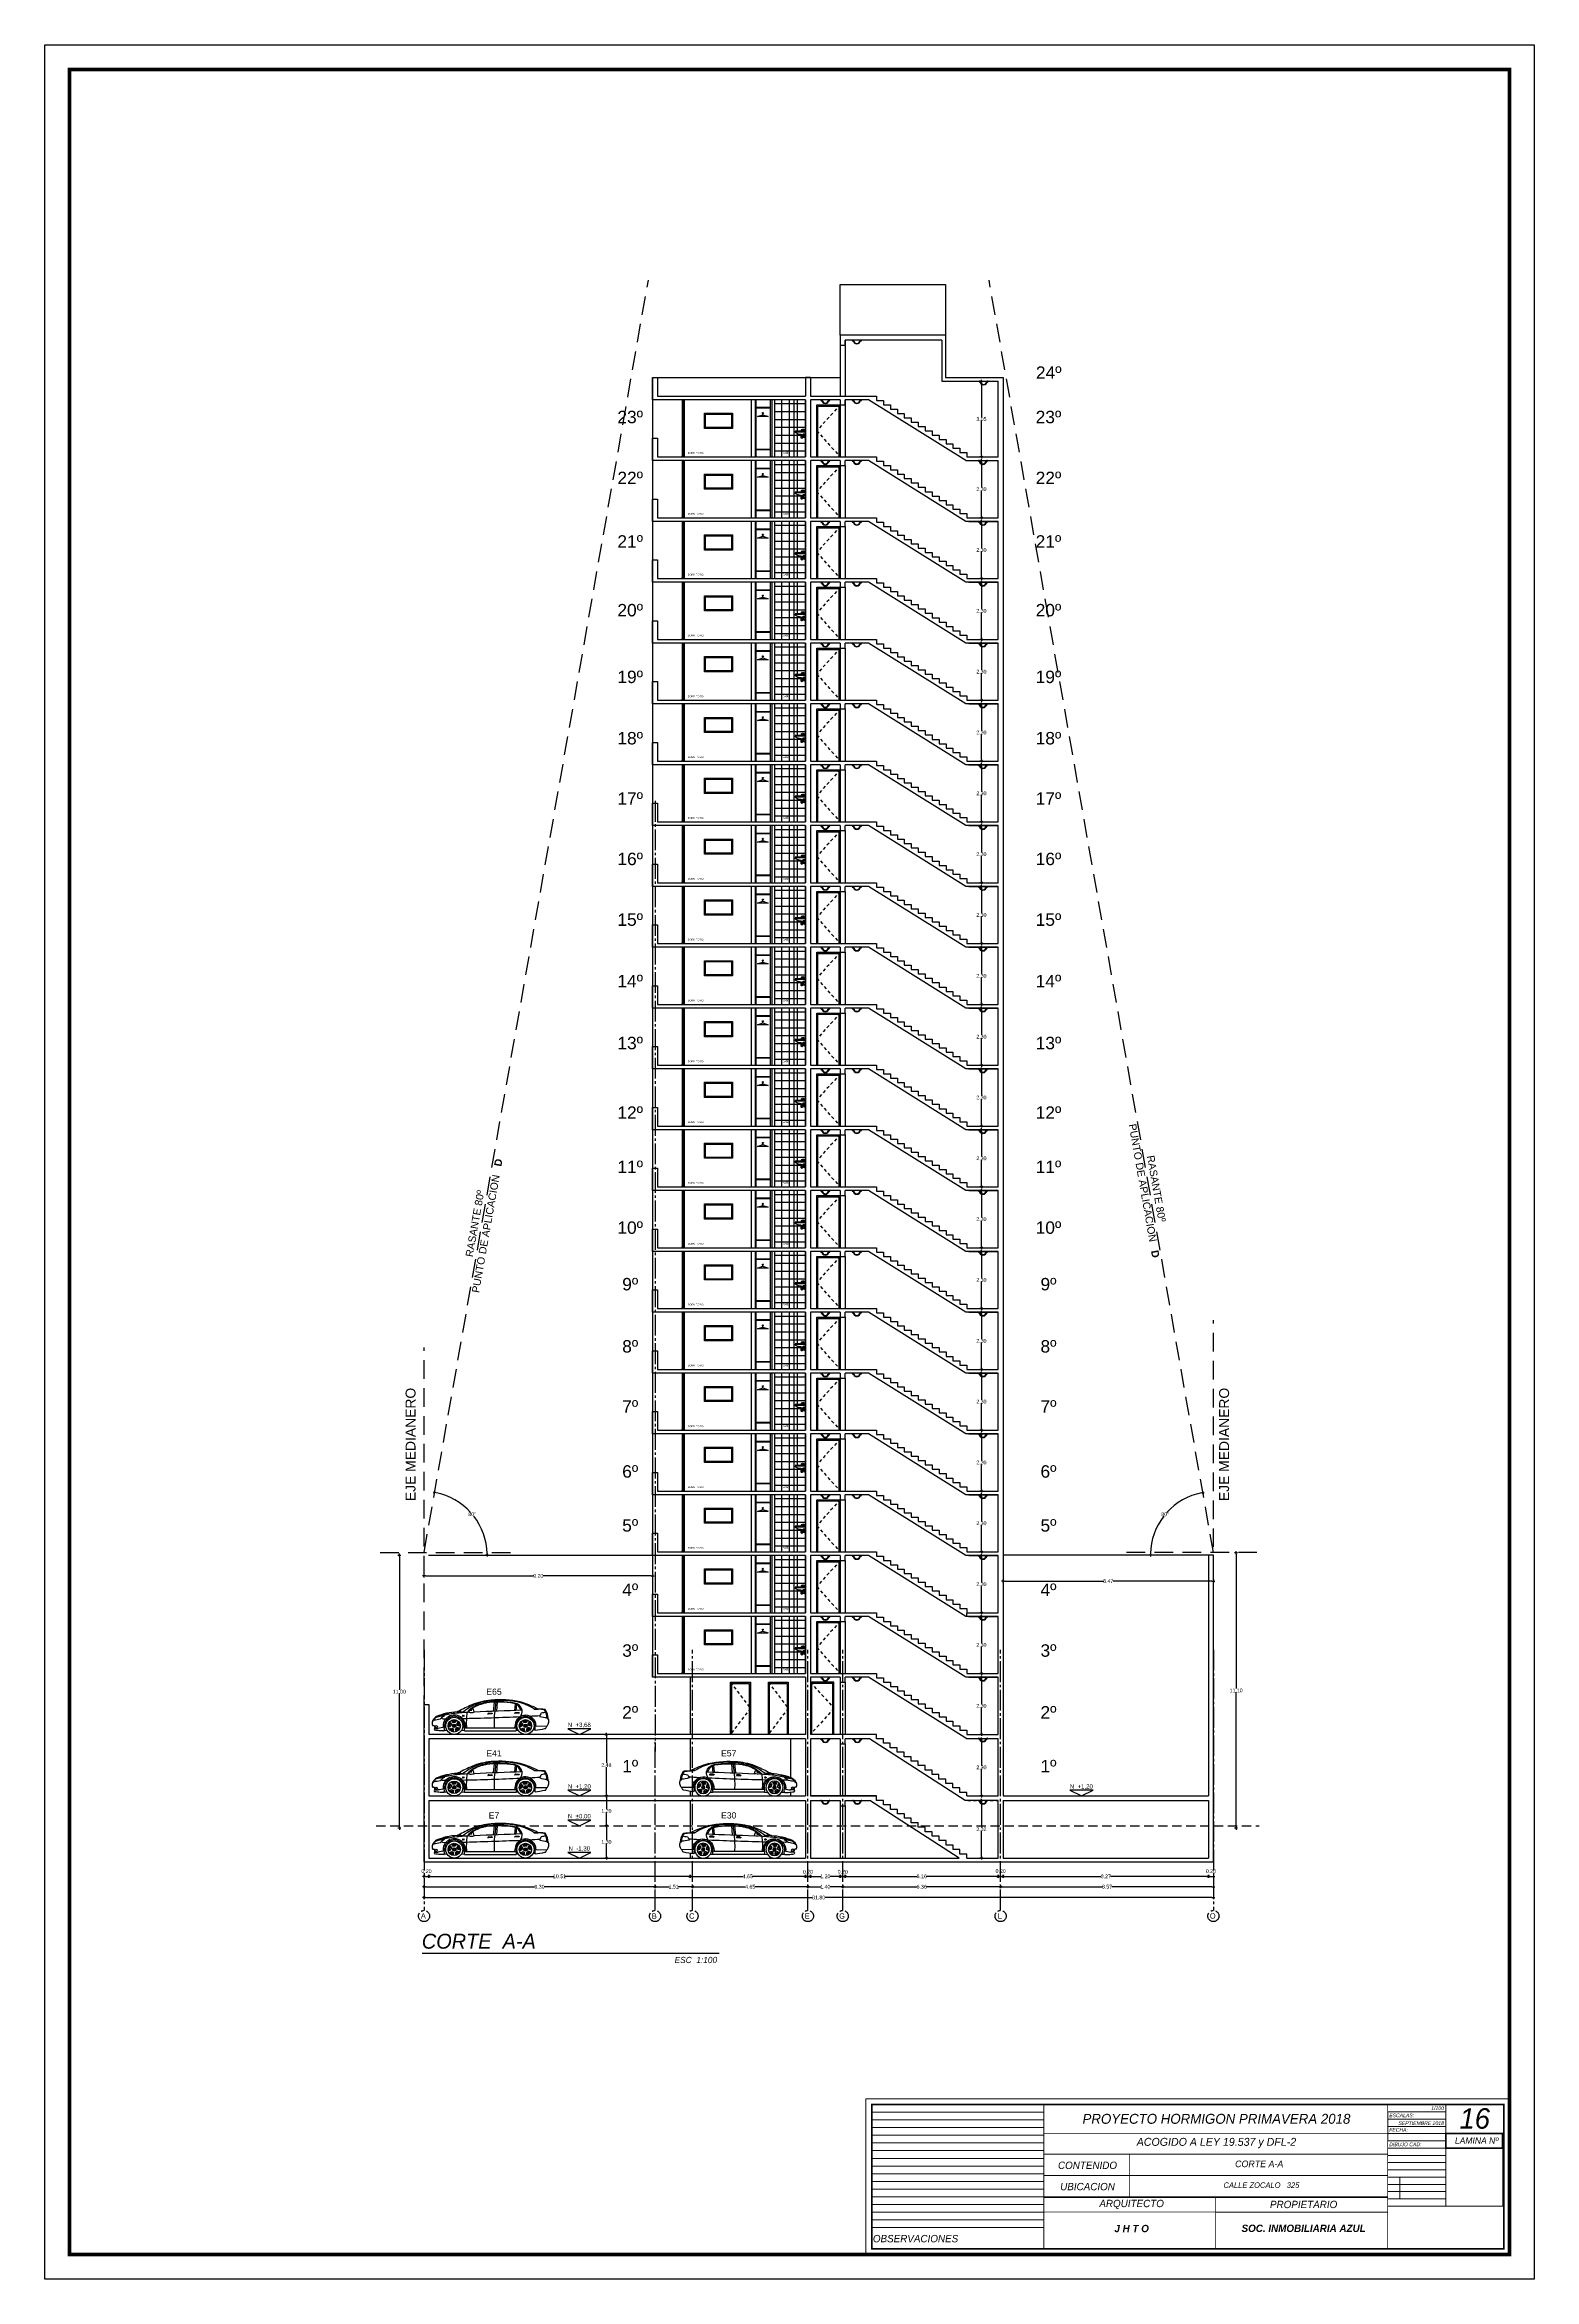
# Model space of a CAD drawing. Header units: millimetres. Extents: x 1217 to 2428, y 234 to 644.
# Drawn here: x 2158.5 to 2218.5, y 357.9 to 447.9 of the extents above; entities that cross this region are included whole.
import ezdxf

# ---------------------------------------------------------------- set-up
doc = ezdxf.new("R2010")
doc.units = ezdxf.units.MM
for name, pattern in [('ACAD_ISO04W100', [30, 24, -3, 0, -3]), ('HIDDEN', [0.375, 0.25, -0.125]), ('HIDDEN2', [0.1875, 0.125, -0.0625])]:
    doc.linetypes.add(name, pattern=pattern)
doc.layers.get('0').update_dxf_attribs({"lineweight": 5})
for name, color, linetype in [('0.1', 251, 'Continuous'), ('0.2', 2, 'Continuous'), ('0.3', 6, 'Continuous'), ('Ejes', 8, 'Continuous'), ('MURO', 5, 'Continuous'), ('Texto', 1, 'Continuous')]:
    doc.layers.add(name, color=color, linetype=linetype)
doc.styles.add('INTERARQ', font='arial.ttf')
doc.styles.get("Standard").update_dxf_attribs({"font": 'arial.ttf'})
doc.dimstyles.new('ESCALA_1-50', dxfattribs={"dimtxt": 0.15, "dimasz": 0.06, "dimexe": 0.18, "dimexo": 0.0625, "dimgap": 0, "dimtad": 0, "dimtih": 1, "dimtoh": 1, "dimzin": 0, "dimdsep": 46, "dimtxsty": 'INTERARQ', "dimblk": 'DIMTICK', "dimcen": 0, "dimse1": 1, "dimse2": 1, "dimclrd": 256, "dimclre": 1, "dimclrt": 2, "dimadec": 0, "dimazin": 0, "dimtfac": 4.5, "dimtofl": 0, "dimtmove": 2, "dimatfit": 3, "dimldrblk": 'DIMTICK', "dimfxl": 1, "dimtolj": 1, "dimtzin": 0, "dimarcsym": 0})
pattern_1 = [(0, (-53.02144, 15.29935), (0, 0.3175), []), (90, (-53.02144, 15.29935), (-0.3175, 2e-17), [])]
pattern_2 = [(0, (-53.02144, 12.84935), (0, 0.3175), []), (90, (-53.02144, 12.84935), (-0.3175, 2e-17), [])]
pattern_3 = [(0, (-53.02144, 10.39935), (0, 0.3175), []), (90, (-53.02144, 10.39935), (-0.3175, 2e-17), [])]
pattern_4 = [(0, (-53.02144, 7.94935), (0, 0.3175), []), (90, (-53.02144, 7.94935), (-0.3175, 2e-17), [])]
pattern_5 = [(0, (-53.02144, 5.49935), (0, 0.3175), []), (90, (-53.02144, 5.49935), (-0.3175, 2e-17), [])]
pattern_6 = [(0, (-53.02144, 3.04935), (0, 0.3175), []), (90, (-53.02144, 3.04935), (-0.3175, 2e-17), [])]
pattern_7 = [(0, (-53.02144, 0.59935), (0, 0.3175), []), (90, (-53.02144, 0.59935), (-0.3175, 2e-17), [])]
pattern_8 = [(0, (-53.02144, -1.85065), (0, 0.3175), []), (90, (-53.02144, -1.85065), (-0.3175, 2e-17), [])]
pattern_9 = [(0, (-53.02144, -4.30065), (0, 0.3175), []), (90, (-53.02144, -4.30065), (-0.3175, 2e-17), [])]
pattern_10 = [(0, (-53.02144, -6.75065), (0, 0.3175), []), (90, (-53.02144, -6.75065), (-0.3175, 2e-17), [])]
pattern_11 = [(0, (-53.02144, -9.20065), (0, 0.3175), []), (90, (-53.02144, -9.20065), (-0.3175, 2e-17), [])]
pattern_12 = [(0, (-53.02144, -11.65065), (0, 0.3175), []), (90, (-53.02144, -11.65065), (-0.3175, 2e-17), [])]
pattern_13 = [(0, (-53.02144, -14.10065), (0, 0.3175), []), (90, (-53.02144, -14.10065), (-0.3175, 2e-17), [])]
pattern_14 = [(0, (-53.02144, -16.55065), (0, 0.3175), []), (90, (-53.02144, -16.55065), (-0.3175, 2e-17), [])]
pattern_15 = [(0, (-53.02144, -19.00065), (0, 0.3175), []), (90, (-53.02144, -19.00065), (-0.3175, 2e-17), [])]
pattern_16 = [(0, (-53.02144, -21.45065), (0, 0.3175), []), (90, (-53.02144, -21.45065), (-0.3175, 2e-17), [])]
pattern_17 = [(0, (-53.02144, -23.90065), (0, 0.3175), []), (90, (-53.02144, -23.90065), (-0.3175, 2e-17), [])]
pattern_18 = [(0, (-53.02144, -26.35065), (0, 0.3175), []), (90, (-53.02144, -26.35065), (-0.3175, 2e-17), [])]
pattern_19 = [(0, (-53.02144, -28.80065), (0, 0.3175), []), (90, (-53.02144, -28.80065), (-0.3175, 2e-17), [])]
pattern_20 = [(0, (-53.02144, -31.25065), (0, 0.3175), []), (90, (-53.02144, -31.25065), (-0.3175, 2e-17), [])]
pattern_21 = [(0, (-53.02144, -33.70065), (0, 0.3175), []), (90, (-53.02144, -33.70065), (-0.3175, 2e-17), [])]

# ---------------------------------------------------------------- blocks, each defined once
blk = doc.blocks.new('zdfhe')
at = {"layer": 'Texto', "char_height": 0.5, "width": 0.47829, "attachment_point": 5}
for s, insert in [('23º', (2256.123, 417.606, 0)), ('22º', (2256.123, 415.156, 0)), ('21º', (2256.123, 412.597, 0)), ('20º', (2256.123, 409.826, 0)), ('19º', (2256.123, 407.139, 0)), ('18º', (2256.123, 404.669, 0)), ('17º', (2256.123, 402.242, 0)), ('16º', (2256.123, 399.807, 0)), ('15º', (2256.123, 397.362, 0)), ('14º', (2256.123, 394.892, 0)), ('13º', (2256.123, 392.392, 0)), ('12º', (2256.123, 389.593, 0)), ('11º', (2256.123, 387.408, 0)), ('10º', (2256.123, 384.958, 0)), ('9º', (2256.123, 382.68, 0)), ('8º', (2256.123, 380.176, 0)), ('7º', (2256.123, 377.759, 0)), ('6º', (2256.123, 375.137, 0)), ('5º', (2256.123, 372.964, 0)), ('4º', (2256.123, 370.375, 0)), ('3º', (2256.123, 367.925, 0)), ('2º', (2256.123, 365.44, 0)), ('1º', (2256.123, 363.272, 0))]:
    blk.add_mtext(s, dxfattribs=dict(at, insert=insert))
blk = doc.blocks.new('DIMTICK')
at = {"color": 1}
for p, q in [((-1, 0), (1, 0)), ((0, 1), (0, -1))]:
    blk.add_line(p, q, dxfattribs=at)
at = {"color": 3, "const_width": 0.141}
blk.add_lwpolyline([(0.7, 0.7), (-0.7, -0.7)], dxfattribs=at)
blk = doc.blocks.new('*D1734')
at = {"layer": '0.1', "lineweight": -2, "ltscale": 3, "transparency": 16777216}
for p, q in [((2206.515, 387.111), (2206.515, 381.698)), ((2206.515, 376.131), (2206.515, 381.544))]:
    blk.add_line(p, q, dxfattribs=at)
at = {"layer": 'Defpoints', "color": 0, "ltscale": 3, "transparency": 16777216}
for p in [(2205.854, 387.171, 0), (2206.515, 387.171), (2205.599, 376.071, 0)]:
    blk.add_point(p, dxfattribs=at)
at = {"layer": '0.1', "lineweight": -2, "ltscale": 3, "transparency": 16777216, "xscale": 0.06, "yscale": 0.06, "zscale": 0.06}
for p, rotation in [((2206.515, 387.171), 90), ((2206.515, 376.071), 270)]:
    blk.add_blockref('DIMTICK', p, dxfattribs=dict(at, rotation=rotation))
at = {"layer": '0.1', "color": 2, "ltscale": 3, "transparency": 16777216, "insert": (2206.515, 381.621), "char_height": 0.15, "attachment_point": 5, "style": 'INTERARQ'}
blk.add_mtext('\\A1;11.10', dxfattribs=at)
blk = doc.blocks.new('aut9')
at = {"layer": '0.1'}
for p, q in [((383924.288, 7753086.967, 0), (383924.288, 7753086.976, 0)), ((383924.288, 7753086.967, 0), (383924.288, 7753086.976, 0)), ((383924.3, 7753086.988, 0), (383924.343, 7753086.988, 0)), ((383924.3, 7753086.988, 0), (383924.343, 7753086.988, 0)), ((383924.343, 7753086.955, 0), (383924.3, 7753086.955, 0)), ((383924.343, 7753086.955, 0), (383924.3, 7753086.955, 0)), ((383924.354, 7753086.976, 0), (383924.354, 7753086.967, 0)), ((383924.354, 7753086.976, 0), (383924.354, 7753086.967, 0)), ((383924.518, 7753087.125, 0), (383924.515, 7753087.115, 0)), ((383924.518, 7753087.125, 0), (383924.515, 7753087.115, 0)), ((383924.661, 7753087.258, 0), (383924.658, 7753087.239, 0)), ((383924.661, 7753087.258, 0), (383924.658, 7753087.239, 0)), ((383925.313, 7753087.054, 0), (383925.314, 7753087.055, 0)), ((383925.313, 7753087.054, 0), (383925.314, 7753087.055, 0)), ((383925.489, 7753087.055, 0), (383925.321, 7753087.043, 0)), ((383925.489, 7753087.055, 0), (383925.321, 7753087.043, 0)), ((383925.348, 7753087.078, 0), (383925.474, 7753087.078, 0)), ((383925.348, 7753087.078, 0), (383925.474, 7753087.078, 0)), ((383925.489, 7753087.063, 0), (383925.489, 7753087.055, 0)), ((383925.489, 7753087.063, 0), (383925.489, 7753087.055, 0)), ((383925.567, 7753087.519, 0), (383925.521, 7753087.153, 0)), ((383925.567, 7753087.519, 0), (383925.521, 7753087.153, 0)), ((383925.631, 7753087.542, 0), (383925.587, 7753087.156, 0)), ((383925.631, 7753087.542, 0), (383925.587, 7753087.156, 0)), ((383925.692, 7753087.523, 0), (383925.656, 7753087.159, 0)), ((383925.692, 7753087.523, 0), (383925.656, 7753087.159, 0)), ((383926.418, 7753087.46, 0), (383926.391, 7753087.187, 0)), ((383926.418, 7753087.46, 0), (383926.391, 7753087.187, 0)), ((383926.392, 7753087.081, 0), (383926.392, 7753087.083, 0)), ((383926.392, 7753087.081, 0), (383926.392, 7753087.083, 0)), ((383926.568, 7753087.082, 0), (383926.399, 7753087.071, 0)), ((383926.568, 7753087.082, 0), (383926.399, 7753087.071, 0)), ((383926.427, 7753087.106, 0), (383926.553, 7753087.106, 0)), ((383926.427, 7753087.106, 0), (383926.553, 7753087.106, 0)), ((383926.467, 7753087.437, 0), (383926.442, 7753087.189, 0)), ((383926.467, 7753087.437, 0), (383926.442, 7753087.189, 0)), ((383926.556, 7753087.519, 0), (383926.613, 7753087.535, 0)), ((383926.556, 7753087.519, 0), (383926.613, 7753087.535, 0)), ((383926.568, 7753087.091, 0), (383926.568, 7753087.082, 0)), ((383926.568, 7753087.091, 0), (383926.568, 7753087.082, 0)), ((383923.099, 7753086.582, 0), (383923.133, 7753086.582, 0)), ((383923.099, 7753086.582, 0), (383923.133, 7753086.582, 0)), ((383923.136, 7753086.799, 0), (383923.125, 7753086.778, 0)), ((383923.136, 7753086.799, 0), (383923.125, 7753086.778, 0)), ((383923.158, 7753086.468, 0), (383923.308, 7753086.468, 0)), ((383923.158, 7753086.468, 0), (383923.308, 7753086.468, 0)), ((383923.537, 7753086.368, 0), (383923.398, 7753086.368, 0)), ((383923.537, 7753086.368, 0), (383923.398, 7753086.368, 0)), ((383923.515, 7753086.857, 0), (383923.699, 7753086.859, 0)), ((383923.515, 7753086.857, 0), (383923.699, 7753086.859, 0)), ((383923.672, 7753086.379, 0), (383923.556, 7753086.381, 0)), ((383923.672, 7753086.379, 0), (383923.556, 7753086.381, 0)), ((383923.748, 7753086.533, 0), (383923.827, 7753086.565, 0)), ((383923.748, 7753086.533, 0), (383923.827, 7753086.565, 0)), ((383923.78, 7753086.454, 0), (383923.862, 7753086.483, 0)), ((383923.78, 7753086.454, 0), (383923.862, 7753086.483, 0)), ((383923.789, 7753086.662, 0), (383923.83, 7753086.653, 0)), ((383923.789, 7753086.662, 0), (383923.83, 7753086.653, 0)), ((383923.791, 7753086.704, 0), (383923.844, 7753086.636, 0)), ((383923.791, 7753086.704, 0), (383923.844, 7753086.636, 0)), ((383923.856, 7753086.76, 0), (383923.911, 7753086.694, 0)), ((383923.856, 7753086.76, 0), (383923.911, 7753086.694, 0)), ((383923.862, 7753086.406, 0), (383923.908, 7753086.451, 0)), ((383923.862, 7753086.406, 0), (383923.908, 7753086.451, 0)), ((383923.912, 7753086.568, 0), (383923.908, 7753086.556, 0)), ((383923.912, 7753086.568, 0), (383923.908, 7753086.556, 0)), ((383923.908, 7753086.556, 0), (383923.919, 7753086.548, 0)), ((383923.908, 7753086.556, 0), (383923.919, 7753086.548, 0)), ((383923.926, 7753086.568, 0), (383923.912, 7753086.568, 0)), ((383923.926, 7753086.568, 0), (383923.912, 7753086.568, 0)), ((383923.919, 7753086.548, 0), (383923.93, 7753086.556, 0)), ((383923.919, 7753086.548, 0), (383923.93, 7753086.556, 0)), ((383923.927, 7753086.615, 0), (383923.923, 7753086.602, 0)), ((383923.927, 7753086.615, 0), (383923.923, 7753086.602, 0)), ((383923.923, 7753086.602, 0), (383923.934, 7753086.594, 0)), ((383923.923, 7753086.602, 0), (383923.934, 7753086.594, 0)), ((383923.93, 7753086.36, 0), (383923.924, 7753086.445, 0)), ((383923.93, 7753086.36, 0), (383923.924, 7753086.445, 0)), ((383923.93, 7753086.556, 0), (383923.926, 7753086.568, 0)), ((383923.93, 7753086.556, 0), (383923.926, 7753086.568, 0)), ((383923.941, 7753086.615, 0), (383923.927, 7753086.615, 0)), ((383923.941, 7753086.615, 0), (383923.927, 7753086.615, 0)), ((383923.934, 7753086.594, 0), (383923.945, 7753086.602, 0)), ((383923.934, 7753086.594, 0), (383923.945, 7753086.602, 0)), ((383923.945, 7753086.602, 0), (383923.941, 7753086.615, 0)), ((383923.945, 7753086.602, 0), (383923.941, 7753086.615, 0)), ((383923.951, 7753086.54, 0), (383923.947, 7753086.527, 0)), ((383923.951, 7753086.54, 0), (383923.947, 7753086.527, 0)), ((383923.947, 7753086.527, 0), (383923.958, 7753086.519, 0)), ((383923.947, 7753086.527, 0), (383923.958, 7753086.519, 0)), ((383923.965, 7753086.54, 0), (383923.951, 7753086.54, 0)), ((383923.965, 7753086.54, 0), (383923.951, 7753086.54, 0)), ((383923.958, 7753086.519, 0), (383923.969, 7753086.527, 0)), ((383923.958, 7753086.519, 0), (383923.969, 7753086.527, 0)), ((383923.969, 7753086.527, 0), (383923.965, 7753086.54, 0)), ((383923.969, 7753086.527, 0), (383923.965, 7753086.54, 0)), ((383923.976, 7753086.615, 0), (383923.972, 7753086.602, 0)), ((383923.976, 7753086.615, 0), (383923.972, 7753086.602, 0)), ((383923.972, 7753086.602, 0), (383923.982, 7753086.594, 0)), ((383923.972, 7753086.602, 0), (383923.982, 7753086.594, 0)), ((383923.989, 7753086.615, 0), (383923.976, 7753086.615, 0)), ((383923.989, 7753086.615, 0), (383923.976, 7753086.615, 0)), ((383923.982, 7753086.594, 0), (383923.993, 7753086.602, 0)), ((383923.982, 7753086.594, 0), (383923.993, 7753086.602, 0)), ((383924.032, 7753086.772, 0), (383923.984, 7753086.701, 0)), ((383924.032, 7753086.772, 0), (383923.984, 7753086.701, 0)), ((383923.991, 7753086.568, 0), (383923.987, 7753086.556, 0)), ((383923.991, 7753086.568, 0), (383923.987, 7753086.556, 0)), ((383923.987, 7753086.556, 0), (383923.997, 7753086.548, 0)), ((383923.987, 7753086.556, 0), (383923.997, 7753086.548, 0)), ((383923.993, 7753086.602, 0), (383923.989, 7753086.615, 0)), ((383923.993, 7753086.602, 0), (383923.989, 7753086.615, 0)), ((383924.004, 7753086.568, 0), (383923.991, 7753086.568, 0)), ((383924.004, 7753086.568, 0), (383923.991, 7753086.568, 0)), ((383923.997, 7753086.548, 0), (383924.008, 7753086.556, 0)), ((383923.997, 7753086.548, 0), (383924.008, 7753086.556, 0)), ((383924.008, 7753086.556, 0), (383924.004, 7753086.568, 0)), ((383924.008, 7753086.556, 0), (383924.004, 7753086.568, 0)), ((383924.016, 7753086.366, 0), (383924.013, 7753086.453, 0)), ((383924.016, 7753086.366, 0), (383924.013, 7753086.453, 0)), ((383924.105, 7753086.727, 0), (383924.06, 7753086.655, 0)), ((383924.105, 7753086.727, 0), (383924.06, 7753086.655, 0)), ((383924.151, 7753086.48, 0), (383924.068, 7753086.501, 0)), ((383924.151, 7753086.48, 0), (383924.068, 7753086.501, 0)), ((383924.172, 7753086.563, 0), (383924.088, 7753086.588, 0)), ((383924.172, 7753086.563, 0), (383924.088, 7753086.588, 0)), ((383924.365, 7753086.379, 0), (383924.235, 7753086.367, 0)), ((383924.365, 7753086.379, 0), (383924.235, 7753086.367, 0)), ((383924.361, 7753086.507, 0), (383924.358, 7753086.424, 0)), ((383924.361, 7753086.507, 0), (383924.358, 7753086.424, 0)), ((383924.358, 7753086.424, 0), (383924.365, 7753086.374, 0)), ((383924.358, 7753086.424, 0), (383924.365, 7753086.374, 0)), ((383924.361, 7753086.485, 0), (383926.449, 7753086.485, 0)), ((383924.361, 7753086.485, 0), (383926.449, 7753086.485, 0)), ((383924.365, 7753086.374, 0), (383926.446, 7753086.374, 0)), ((383924.365, 7753086.374, 0), (383926.446, 7753086.374, 0)), ((383926.406, 7753086.617, 0), (383926.389, 7753086.485, 0)), ((383926.406, 7753086.617, 0), (383926.389, 7753086.485, 0)), ((383926.54, 7753086.379, 0), (383926.446, 7753086.381, 0)), ((383926.54, 7753086.379, 0), (383926.446, 7753086.381, 0)), ((383926.616, 7753086.533, 0), (383926.695, 7753086.565, 0)), ((383926.616, 7753086.533, 0), (383926.695, 7753086.565, 0)), ((383926.649, 7753086.454, 0), (383926.73, 7753086.483, 0)), ((383926.649, 7753086.454, 0), (383926.73, 7753086.483, 0)), ((383926.657, 7753086.662, 0), (383926.698, 7753086.653, 0)), ((383926.657, 7753086.662, 0), (383926.698, 7753086.653, 0)), ((383926.659, 7753086.704, 0), (383926.712, 7753086.636, 0)), ((383926.659, 7753086.704, 0), (383926.712, 7753086.636, 0)), ((383926.725, 7753086.76, 0), (383926.779, 7753086.694, 0)), ((383926.725, 7753086.76, 0), (383926.779, 7753086.694, 0)), ((383926.731, 7753086.406, 0), (383926.776, 7753086.451, 0)), ((383926.731, 7753086.406, 0), (383926.776, 7753086.451, 0)), ((383926.78, 7753086.568, 0), (383926.776, 7753086.556, 0)), ((383926.78, 7753086.568, 0), (383926.776, 7753086.556, 0)), ((383926.776, 7753086.556, 0), (383926.787, 7753086.548, 0)), ((383926.776, 7753086.556, 0), (383926.787, 7753086.548, 0)), ((383926.794, 7753086.568, 0), (383926.78, 7753086.568, 0)), ((383926.794, 7753086.568, 0), (383926.78, 7753086.568, 0)), ((383926.787, 7753086.548, 0), (383926.798, 7753086.556, 0)), ((383926.787, 7753086.548, 0), (383926.798, 7753086.556, 0)), ((383926.795, 7753086.615, 0), (383926.791, 7753086.602, 0)), ((383926.795, 7753086.615, 0), (383926.791, 7753086.602, 0)), ((383926.791, 7753086.602, 0), (383926.802, 7753086.594, 0)), ((383926.791, 7753086.602, 0), (383926.802, 7753086.594, 0)), ((383926.798, 7753086.36, 0), (383926.793, 7753086.445, 0)), ((383926.798, 7753086.36, 0), (383926.793, 7753086.445, 0)), ((383926.798, 7753086.556, 0), (383926.794, 7753086.568, 0)), ((383926.798, 7753086.556, 0), (383926.794, 7753086.568, 0)), ((383926.809, 7753086.615, 0), (383926.795, 7753086.615, 0)), ((383926.809, 7753086.615, 0), (383926.795, 7753086.615, 0)), ((383926.802, 7753086.594, 0), (383926.813, 7753086.602, 0)), ((383926.802, 7753086.594, 0), (383926.813, 7753086.602, 0)), ((383926.813, 7753086.602, 0), (383926.809, 7753086.615, 0)), ((383926.813, 7753086.602, 0), (383926.809, 7753086.615, 0)), ((383926.82, 7753086.54, 0), (383926.816, 7753086.527, 0)), ((383926.82, 7753086.54, 0), (383926.816, 7753086.527, 0)), ((383926.816, 7753086.527, 0), (383926.826, 7753086.519, 0)), ((383926.816, 7753086.527, 0), (383926.826, 7753086.519, 0)), ((383926.833, 7753086.54, 0), (383926.82, 7753086.54, 0)), ((383926.833, 7753086.54, 0), (383926.82, 7753086.54, 0)), ((383926.826, 7753086.519, 0), (383926.837, 7753086.527, 0)), ((383926.826, 7753086.519, 0), (383926.837, 7753086.527, 0)), ((383926.837, 7753086.527, 0), (383926.833, 7753086.54, 0)), ((383926.837, 7753086.527, 0), (383926.833, 7753086.54, 0)), ((383926.844, 7753086.615, 0), (383926.84, 7753086.602, 0)), ((383926.844, 7753086.615, 0), (383926.84, 7753086.602, 0)), ((383926.84, 7753086.602, 0), (383926.851, 7753086.594, 0)), ((383926.84, 7753086.602, 0), (383926.851, 7753086.594, 0)), ((383926.857, 7753086.615, 0), (383926.844, 7753086.615, 0)), ((383926.857, 7753086.615, 0), (383926.844, 7753086.615, 0)), ((383926.851, 7753086.594, 0), (383926.861, 7753086.602, 0)), ((383926.851, 7753086.594, 0), (383926.861, 7753086.602, 0)), ((383926.901, 7753086.772, 0), (383926.852, 7753086.701, 0)), ((383926.901, 7753086.772, 0), (383926.852, 7753086.701, 0)), ((383926.859, 7753086.568, 0), (383926.855, 7753086.556, 0)), ((383926.859, 7753086.568, 0), (383926.855, 7753086.556, 0)), ((383926.855, 7753086.556, 0), (383926.865, 7753086.548, 0)), ((383926.855, 7753086.556, 0), (383926.865, 7753086.548, 0)), ((383926.861, 7753086.602, 0), (383926.857, 7753086.615, 0)), ((383926.861, 7753086.602, 0), (383926.857, 7753086.615, 0)), ((383926.872, 7753086.568, 0), (383926.859, 7753086.568, 0)), ((383926.872, 7753086.568, 0), (383926.859, 7753086.568, 0)), ((383926.865, 7753086.548, 0), (383926.876, 7753086.556, 0)), ((383926.865, 7753086.548, 0), (383926.876, 7753086.556, 0)), ((383926.876, 7753086.556, 0), (383926.872, 7753086.568, 0)), ((383926.876, 7753086.556, 0), (383926.872, 7753086.568, 0)), ((383926.884, 7753086.366, 0), (383926.881, 7753086.453, 0)), ((383926.884, 7753086.366, 0), (383926.881, 7753086.453, 0)), ((383926.973, 7753086.727, 0), (383926.928, 7753086.655, 0)), ((383926.973, 7753086.727, 0), (383926.928, 7753086.655, 0)), ((383927.019, 7753086.48, 0), (383926.936, 7753086.501, 0)), ((383927.019, 7753086.48, 0), (383926.936, 7753086.501, 0)), ((383927.04, 7753086.563, 0), (383926.957, 7753086.588, 0)), ((383927.04, 7753086.563, 0), (383926.957, 7753086.588, 0)), ((383927.134, 7753086.416, 0), (383927.206, 7753086.427, 0)), ((383927.134, 7753086.416, 0), (383927.206, 7753086.427, 0)), ((383927.199, 7753086.562, 0), (383927.702, 7753086.566, 0)), ((383927.199, 7753086.562, 0), (383927.702, 7753086.566, 0)), ((383927.706, 7753086.862, 0), (383927.739, 7753086.861, 0)), ((383927.706, 7753086.862, 0), (383927.739, 7753086.861, 0))]:
    blk.add_line(p, q, dxfattribs=at)
for centre, radius in [((383923.958, 7753086.572, 0), 0.345), ((383923.958, 7753086.572, 0), 0.345), ((383926.826, 7753086.572, 0), 0.345), ((383926.826, 7753086.572, 0), 0.345), ((383923.958, 7753086.572, 0), 0.25), ((383923.958, 7753086.572, 0), 0.25), ((383923.958, 7753086.572, 0), 0.0704), ((383923.958, 7753086.572, 0), 0.0704), ((383923.958, 7753086.572, 0), 0.0224), ((383923.958, 7753086.572, 0), 0.0224), ((383926.826, 7753086.572, 0), 0.25), ((383926.826, 7753086.572, 0), 0.25), ((383926.826, 7753086.572, 0), 0.0704), ((383926.826, 7753086.572, 0), 0.0704), ((383926.826, 7753086.572, 0), 0.0224), ((383926.826, 7753086.572, 0), 0.0224)]:
    blk.add_circle(centre, radius, dxfattribs=at)
for centre, radius, start, end in [((383923.321, 7753086.758, 0), 0.2, 113.39141, 138.21618), ((383923.321, 7753086.758, 0), 0.2, 113.39141, 138.21618), ((383923.34, 7753086.747, 0), 0.2, 112.51708, 142.33401), ((383923.34, 7753086.747, 0), 0.2, 112.51708, 142.33401), ((383923.98, 7753083.913, 0), 3.091, 97.70998, 104.16414), ((383923.98, 7753083.913, 0), 3.091, 97.70998, 104.16414), ((383924.183, 7753084.764, 0), 2.372, 92.64664, 113.39141), ((383924.183, 7753084.764, 0), 2.372, 92.64664, 113.39141), ((383923.142, 7753086.631, 0), 0.332, 66.68766, 71.01088), ((383923.142, 7753086.631, 0), 0.332, 66.68766, 71.01088), ((383924.167, 7753084.75, 0), 2.361, 100.33681, 112.51708), ((383924.167, 7753084.75, 0), 2.361, 100.33681, 112.51708), ((383923.843, 7753086.445, 0), 0.599, 117.67475, 135.92776), ((383923.843, 7753086.445, 0), 0.599, 117.67475, 135.92776), ((383924.239, 7753084.553, 0), 2.531, 95.73245, 108.19432), ((383924.239, 7753084.553, 0), 2.531, 95.73245, 108.19432), ((383923.959, 7753086.55, 0), 0.454, 351.81199, 185.78977), ((383923.959, 7753086.55, 0), 0.454, 351.81199, 185.78977), ((383923.959, 7753086.55, 0), 0.404, 353.96265, 187.33855), ((383923.959, 7753086.55, 0), 0.404, 353.96265, 187.33855), ((383925.053, 7753077.188, 0), 9.941, 92.93825, 96.16098), ((383925.053, 7753077.188, 0), 9.941, 92.93825, 96.16098), ((383924.153, 7753087.046, 0), 0.118, 115.17558, 131.96416), ((383924.153, 7753087.046, 0), 0.118, 115.17558, 131.96416), ((383924.201, 7753091.644, 0), 4.512, 268.38231, 271.50872), ((383924.201, 7753091.644, 0), 4.512, 268.38231, 271.50872), ((383924.136, 7753086.754, 0), 0.401, 76.85131, 94.7838), ((383924.136, 7753086.754, 0), 0.401, 76.85131, 94.7838), ((383926.903, 7753082.174, 0), 5.697, 113.04964, 119.06494), ((383926.903, 7753082.174, 0), 5.697, 113.04964, 119.06494), ((383924.169, 7753087.146, 0), 0.0578, 345.44845, 357.23009), ((383924.169, 7753087.146, 0), 0.0578, 345.44845, 357.23009), ((383925.767, 7753085.258, 0), 2.369, 111.96729, 129.01265), ((383925.767, 7753085.258, 0), 2.369, 111.96729, 129.01265), ((383922.657, 7753172.196, 0), 85.343, 271.09184, 272.66645), ((383922.657, 7753172.196, 0), 85.343, 271.09184, 272.66645), ((383924.3, 7753086.976, 0), 0.0116, 90, 180), ((383924.3, 7753086.976, 0), 0.0116, 90, 180), ((383924.3, 7753086.967, 0), 0.0116, 180, 270), ((383924.3, 7753086.967, 0), 0.0116, 180, 270), ((383924.343, 7753086.976, 0), 0.0116, 0, 90), ((383924.343, 7753086.976, 0), 0.0116, 0, 90), ((383924.343, 7753086.967, 0), 0.0116, 270, 0), ((383924.343, 7753086.967, 0), 0.0116, 270, 0), ((383927.702, 7753086.695, 0), 3.258, 172.64307, 183.68951), ((383927.702, 7753086.695, 0), 3.258, 172.64307, 183.68951), ((383925.236, 7753086.454, 0), 1.008, 115.07808, 139.27151), ((383925.236, 7753086.454, 0), 1.008, 115.07808, 139.27151), ((383924.566, 7753087.111, 0), 0.05, 135.51036, 164.13488), ((383924.566, 7753087.111, 0), 0.05, 135.51036, 164.13488), ((383925.236, 7753086.454, 0), 0.988, 115.07644, 135.51036), ((383925.236, 7753086.454, 0), 0.988, 115.07644, 135.51036), ((383924.562, 7753087.13, 0), 0.023, 150.58277, 219.53456), ((383924.562, 7753087.13, 0), 0.023, 150.58277, 219.53456), ((383924.625, 7753087.109, 0), 0.0896, 124.304, 158.72709), ((383924.625, 7753087.109, 0), 0.0896, 124.304, 158.72709), ((383924.634, 7753087.648, 0), 0.54, 260.36059, 283.01483), ((383924.634, 7753087.648, 0), 0.54, 260.36059, 283.01483), ((383924.703, 7753086.315, 0), 0.877, 92.62843, 98.42012), ((383924.703, 7753086.315, 0), 0.877, 92.62843, 98.42012), ((383924.703, 7753087.143, 0), 0.111, 123.00858, 156.5756), ((383924.703, 7753087.143, 0), 0.111, 123.00858, 156.5756), ((383924.691, 7753087.068, 0), 0.174, 76.0447, 106.1159), ((383924.691, 7753087.068, 0), 0.174, 76.0447, 106.1159), ((383925.652, 7753085.116, 0), 2.5, 94.85207, 113.04964), ((383925.652, 7753085.116, 0), 2.5, 94.85207, 113.04964), ((383924.563, 7753087.144, 0), 0.194, 353.39582, 28.65865), ((383924.563, 7753087.144, 0), 0.194, 353.39582, 28.65865), ((383990.013, 7751405.888, 0), 1682.502, 92.156864, 92.222802), ((383990.013, 7751405.888, 0), 1682.502, 92.156864, 92.222802), ((383925.662, 7753085.556, 0), 2.003, 106.54553, 115.23732), ((383925.662, 7753085.556, 0), 2.003, 106.54553, 115.23732), ((383925.662, 7753085.556, 0), 1.983, 106.3047, 115.23814), ((383925.662, 7753085.556, 0), 1.983, 106.3047, 115.23814), ((383925.574, 7753085.869, 0), 1.73, 106.61263, 113.60205), ((383925.574, 7753085.869, 0), 1.73, 106.61263, 113.60205), ((383924.874, 7753087.266, 0), 0.296, 56.80147, 63.60099), ((383924.874, 7753087.266, 0), 0.296, 56.80147, 63.60099), ((383925.222, 7753087.048, 0), 0.5, 99.28373, 106.61263), ((383925.222, 7753087.048, 0), 0.5, 99.28373, 106.61263), ((383925.377, 7753086.517, 0), 1, 98.09673, 106.54553), ((383925.377, 7753086.517, 0), 1, 98.09673, 106.54553), ((383925.386, 7753086.499, 0), 1, 97.60799, 106.3047), ((383925.386, 7753086.499, 0), 1, 97.60799, 106.3047), ((383925.787, 7753083.69, 0), 3.905, 78.63697, 99.51729), ((383925.787, 7753083.69, 0), 3.905, 78.63697, 99.51729), ((383925.757, 7753083.842, 0), 3.702, 80.14654, 98.09673), ((383925.757, 7753083.842, 0), 3.702, 80.14654, 98.09673), ((383925.759, 7753083.707, 0), 3.817, 80.90405, 97.60799), ((383925.759, 7753083.707, 0), 3.817, 80.90405, 97.60799), ((383925.32, 7753087.051, 0), 0.0075, 157.56883, 273.93614), ((383925.32, 7753087.051, 0), 0.0075, 157.56883, 273.93614), ((383925.348, 7753087.041, 0), 0.0375, 90, 157.56883), ((383925.348, 7753087.041, 0), 0.0375, 90, 157.56883), ((383925.789, 7753083.746, 0), 3.878, 77.72654, 95.15927), ((383925.789, 7753083.746, 0), 3.878, 77.72654, 95.15927), ((383925.474, 7753087.063, 0), 0.015, 0, 90), ((383925.474, 7753087.063, 0), 0.015, 0, 90), ((383929.741, 7753086.68, 0), 4.181, 173.46235, 182.66971), ((383929.741, 7753086.68, 0), 4.181, 173.46235, 182.66971), ((383926.297, 7753087.136, 0), 0.345, 9.9157, 79.10121), ((383926.297, 7753087.136, 0), 0.345, 9.9157, 79.10121), ((383926.303, 7753087.099, 0), 0.4, 14.29836, 77.41538), ((383926.303, 7753087.099, 0), 0.4, 14.29836, 77.41538), ((383926.399, 7753087.078, 0), 0.0075, 157.56883, 273.93614), ((383926.399, 7753087.078, 0), 0.0075, 157.56883, 273.93614), ((383926.427, 7753087.068, 0), 0.0375, 90, 157.56883), ((383926.427, 7753087.068, 0), 0.0375, 90, 157.56883), ((383926.826, 7753086.572, 0), 0.423, 1.39997, 173.96146), ((383926.826, 7753086.572, 0), 0.423, 1.39997, 173.96146), ((383926.826, 7753086.572, 0), 0.373, 358.81293, 173.96146), ((383926.826, 7753086.572, 0), 0.373, 358.81293, 173.96146), ((383926.553, 7753087.091, 0), 0.015, 0, 90), ((383926.553, 7753087.091, 0), 0.015, 0, 90), ((383925.994, 7753085.401, 0), 2.191, 57.34818, 75.13062), ((383925.994, 7753085.401, 0), 2.191, 57.34818, 75.13062), ((383925.394, 7753083.381, 0), 4.328, 63.23682, 73.64737), ((383925.394, 7753083.381, 0), 4.328, 63.23682, 73.64737), ((383926.306, 7753087.161, 0), 0.387, 326.21258, 5.5387), ((383926.306, 7753087.161, 0), 0.387, 326.21258, 5.5387), ((383922.657, 7753172.196, 0), 85.343, 272.90898, 273.19414), ((383922.657, 7753172.196, 0), 85.343, 272.90898, 273.19414), ((383927.043, 7753082.904, 0), 4.344, 83.04632, 88.25788), ((383927.043, 7753082.904, 0), 4.344, 83.04632, 88.25788), ((383927.354, 7753174.32, 0), 87.074, 269.88286, 269.99298), ((383927.354, 7753174.32, 0), 87.074, 269.88286, 269.99298), ((383927.329, 7753084.616, 0), 2.63, 84.22996, 89.68998), ((383927.329, 7753084.616, 0), 2.63, 84.22996, 89.68998), ((383928.083, 7753086.724, 0), 0.72, 150.52955, 161.60977), ((383928.083, 7753086.724, 0), 0.72, 150.52955, 161.60977), ((383927.732, 7753088.023, 0), 1.123, 252.7719, 268.46577), ((383927.732, 7753088.023, 0), 1.123, 252.7719, 268.46577), ((383928.014, 7753084.428, 0), 2.707, 96.98203, 101.9003), ((383928.014, 7753084.428, 0), 2.707, 96.98203, 101.9003), ((383927.563, 7753087.167, 0), 0.05, 28.38721, 83.04632), ((383927.563, 7753087.167, 0), 0.05, 28.38721, 83.04632), ((383927.589, 7753087.183, 0), 0.05, 35.57224, 84.22996), ((383927.589, 7753087.183, 0), 0.05, 35.57224, 84.22996), ((383926.847, 7753086.78, 0), 0.864, 6.63881, 28.38721), ((383926.847, 7753086.78, 0), 0.864, 6.63881, 28.38721), ((383927.15, 7753086.869, 0), 0.589, 359.18535, 35.57224), ((383927.15, 7753086.869, 0), 0.589, 359.18535, 35.57224), ((383923.307, 7753086.674, 0), 0.241, 158.75361, 199.15265), ((383923.307, 7753086.674, 0), 0.241, 158.75361, 199.15265), ((383923.099, 7753086.602, 0), 0.02, 199.15265, 270), ((383923.099, 7753086.602, 0), 0.02, 199.15265, 270), ((383923.63, 7753086.481, 0), 0.615, 138.21618, 152.91148), ((383923.63, 7753086.481, 0), 0.615, 138.21618, 152.91148), ((383922.808, 7753087.705, 0), 0.983, 286.23536, 288.47821), ((383922.808, 7753087.705, 0), 0.983, 286.23536, 288.47821), ((383923.116, 7753086.782, 0), 0.01, 288.47821, 333.62531), ((383923.116, 7753086.782, 0), 0.01, 288.47821, 333.62531), ((383923.133, 7753086.562, 0), 0.02, 8.85216, 90), ((383923.133, 7753086.562, 0), 0.02, 8.85216, 90), ((383923.583, 7753086.559, 0), 0.508, 142.33401, 151.7377), ((383923.583, 7753086.559, 0), 0.508, 142.33401, 151.7377), ((383923.011, 7753088.54, 0), 1.734, 274.34997, 282.55175), ((383923.011, 7753088.54, 0), 1.734, 274.34997, 282.55175), ((383923.424, 7753086.607, 0), 0.275, 188.85216, 210.44896), ((383923.424, 7753086.607, 0), 0.275, 188.85216, 210.44896), ((383923.242, 7753086.438, 0), 0.0886, 160.61635, 212.04559), ((383923.242, 7753086.438, 0), 0.0886, 160.61635, 212.04559), ((383922.847, 7753082.216, 0), 4.187, 82.54516, 85.62396), ((383922.847, 7753082.216, 0), 4.187, 82.54516, 85.62396), ((383924.563, 7753080.168, 0), 6.423, 99.01378, 101.27185), ((383924.563, 7753080.168, 0), 6.423, 99.01378, 101.27185), ((383923.377, 7753086.897, 0), 0.05, 282.55175, 315.92776), ((383923.377, 7753086.897, 0), 0.05, 282.55175, 315.92776), ((383923.397, 7753086.418, 0), 0.05, 262.54516, 270.35567), ((383923.397, 7753086.418, 0), 0.05, 262.54516, 270.35567), ((383923.524, 7753087.027, 0), 0.17, 238.02703, 267.00789), ((383923.524, 7753087.027, 0), 0.17, 238.02703, 267.00789), ((383923.537, 7753086.388, 0), 0.02, 270.35567, 351.82997), ((383923.537, 7753086.388, 0), 0.02, 270.35567, 351.82997), ((383923.119, 7753086.448, 0), 0.442, 351.82997, 6.47561), ((383923.119, 7753086.448, 0), 0.442, 351.82997, 6.47561), ((383923.958, 7753086.572, 0), 0.214, 141.66034, 190.43975), ((383923.958, 7753086.572, 0), 0.214, 141.66034, 190.43975), ((383923.958, 7753086.572, 0), 0.192, 152.01515, 189.13989), ((383923.958, 7753086.572, 0), 0.192, 152.01515, 189.13989), ((383923.958, 7753086.572, 0), 0.214, 213.66034, 262.43975), ((383923.958, 7753086.572, 0), 0.214, 213.66034, 262.43975), ((383923.958, 7753086.572, 0), 0.192, 215.27413, 240.09688), ((383923.958, 7753086.572, 0), 0.192, 215.27413, 240.09688), ((383923.958, 7753086.572, 0), 0.167, 145.71562, 149.54085), ((383923.958, 7753086.572, 0), 0.167, 145.71562, 149.54085), ((383923.958, 7753086.572, 0), 0.131, 150.8459, 183.09642), ((383923.958, 7753086.572, 0), 0.131, 150.8459, 183.09642), ((383923.958, 7753086.572, 0), 0.214, 69.66034, 118.43975), ((383923.958, 7753086.572, 0), 0.214, 69.66034, 118.43975), ((383923.958, 7753086.572, 0), 0.131, 222.8459, 255.09642), ((383923.958, 7753086.572, 0), 0.131, 222.8459, 255.09642), ((383923.958, 7753086.572, 0), 0.167, 242.51071, 259.18033), ((383923.958, 7753086.572, 0), 0.167, 242.51071, 259.18033), ((383923.958, 7753086.572, 0), 0.167, 73.71562, 115.18033), ((383923.958, 7753086.572, 0), 0.167, 73.71562, 115.18033), ((383923.958, 7753086.572, 0), 0.131, 78.8459, 111.09642), ((383923.958, 7753086.572, 0), 0.131, 78.8459, 111.09642), ((383923.958, 7753086.572, 0), 0.131, 294.8459, 327.09642), ((383923.958, 7753086.572, 0), 0.131, 294.8459, 327.09642), ((383923.958, 7753086.572, 0), 0.167, 289.71562, 331.18033), ((383923.958, 7753086.572, 0), 0.167, 289.71562, 331.18033), ((383923.958, 7753086.572, 0), 0.214, 285.66034, 334.43975), ((383923.958, 7753086.572, 0), 0.214, 285.66034, 334.43975), ((383923.958, 7753086.572, 0), 0.131, 6.8459, 39.09642), ((383923.958, 7753086.572, 0), 0.131, 6.8459, 39.09642), ((383923.958, 7753086.572, 0), 0.167, 1.71562, 43.18033), ((383923.958, 7753086.572, 0), 0.167, 1.71562, 43.18033), ((383923.958, 7753086.572, 0), 0.214, 357.66034, 46.43975), ((383923.958, 7753086.572, 0), 0.214, 357.66034, 46.43975), ((383932.527, 7753086.248, 0), 6.082, 176.57449, 178.81506), ((383932.527, 7753086.248, 0), 6.082, 176.57449, 178.81506), ((383926.826, 7753086.572, 0), 0.214, 141.66034, 190.43975), ((383926.826, 7753086.572, 0), 0.214, 141.66034, 190.43975), ((383926.826, 7753086.572, 0), 0.192, 152.01515, 189.13989), ((383926.826, 7753086.572, 0), 0.192, 152.01515, 189.13989), ((383926.826, 7753086.572, 0), 0.214, 213.66034, 262.43975), ((383926.826, 7753086.572, 0), 0.214, 213.66034, 262.43975), ((383926.826, 7753086.572, 0), 0.192, 215.27413, 240.09688), ((383926.826, 7753086.572, 0), 0.192, 215.27413, 240.09688), ((383926.826, 7753086.572, 0), 0.167, 145.71562, 149.54085), ((383926.826, 7753086.572, 0), 0.167, 145.71562, 149.54085), ((383926.826, 7753086.572, 0), 0.131, 150.8459, 183.09642), ((383926.826, 7753086.572, 0), 0.131, 150.8459, 183.09642), ((383926.826, 7753086.572, 0), 0.214, 69.66034, 118.43975), ((383926.826, 7753086.572, 0), 0.214, 69.66034, 118.43975), ((383926.826, 7753086.572, 0), 0.131, 222.8459, 255.09642), ((383926.826, 7753086.572, 0), 0.131, 222.8459, 255.09642), ((383926.826, 7753086.572, 0), 0.167, 242.51071, 259.18033), ((383926.826, 7753086.572, 0), 0.167, 242.51071, 259.18033), ((383926.826, 7753086.572, 0), 0.167, 73.71562, 115.18033), ((383926.826, 7753086.572, 0), 0.167, 73.71562, 115.18033), ((383926.826, 7753086.572, 0), 0.131, 78.8459, 111.09642), ((383926.826, 7753086.572, 0), 0.131, 78.8459, 111.09642), ((383926.826, 7753086.572, 0), 0.131, 294.8459, 327.09642), ((383926.826, 7753086.572, 0), 0.131, 294.8459, 327.09642), ((383926.826, 7753086.572, 0), 0.167, 289.71562, 331.18033), ((383926.826, 7753086.572, 0), 0.167, 289.71562, 331.18033), ((383926.826, 7753086.572, 0), 0.214, 285.66034, 334.43975), ((383926.826, 7753086.572, 0), 0.214, 285.66034, 334.43975), ((383926.826, 7753086.572, 0), 0.131, 6.8459, 39.09642), ((383926.826, 7753086.572, 0), 0.131, 6.8459, 39.09642), ((383926.826, 7753086.572, 0), 0.167, 1.71562, 43.18033), ((383926.826, 7753086.572, 0), 0.167, 1.71562, 43.18033), ((383926.826, 7753086.572, 0), 0.214, 357.66034, 46.43975), ((383926.826, 7753086.572, 0), 0.214, 357.66034, 46.43975), ((383927.746, 7753086.522, 0), 0.548, 175.52447, 193.16946), ((383927.746, 7753086.522, 0), 0.548, 175.52447, 193.16946), ((383925.777, 7753097.093, 0), 10.792, 277.6395, 279.7761), ((383925.777, 7753097.093, 0), 10.792, 277.6395, 279.7761), ((383927.269, 7753086.583, 0), 0.02, 181.39997, 270.39937), ((383927.269, 7753086.583, 0), 0.02, 181.39997, 270.39937), ((383927.601, 7753086.507, 0), 0.05, 279.7761, 325.24253), ((383927.601, 7753086.507, 0), 0.05, 279.7761, 325.24253), ((383927.386, 7753086.656, 0), 0.312, 325.24253, 336.86531), ((383927.386, 7753086.656, 0), 0.312, 325.24253, 336.86531), ((383927.458, 7753086.755, 0), 0.309, 314.09251, 336.85558), ((383927.458, 7753086.755, 0), 0.309, 314.09251, 336.85558), ((383926.953, 7753086.838, 0), 0.753, 1.85907, 3.18931), ((383926.953, 7753086.838, 0), 0.753, 1.85907, 3.18931), ((383927.67, 7753086.797, 0), 0.0941, 2.53516, 42.80419), ((383927.67, 7753086.797, 0), 0.0941, 2.53516, 42.80419), ((383927.522, 7753086.748, 0), 0.248, 332.55928, 12.33695), ((383927.522, 7753086.748, 0), 0.248, 332.55928, 12.33695)]:
    blk.add_arc(centre, radius, start, end, dxfattribs=at)
blk.add_ellipse((383923.235, 7753086.538, 0), major_axis=(-0.0403, 0.0284), ratio=0.809473, dxfattribs=at)
blk.add_ellipse((383923.235, 7753086.538, 0), major_axis=(-0.0403, 0.0284), ratio=0.809473, dxfattribs=at)
blk = doc.blocks.new('*D1693')
at = {"layer": '0.1', "lineweight": -2, "ltscale": 3, "transparency": 16777216}
for p, q in [((2172.809, 387.011), (2172.809, 381.648)), ((2172.809, 376.131), (2172.809, 381.494))]:
    blk.add_line(p, q, dxfattribs=at)
at = {"layer": 'Defpoints', "color": 0, "ltscale": 3, "transparency": 16777216}
for p in [(2173.28, 387.071), (2172.809, 376.071), (2173.28, 376.071)]:
    blk.add_point(p, dxfattribs=at)
at = {"layer": '0.1', "lineweight": -2, "ltscale": 3, "transparency": 16777216, "xscale": 0.06, "yscale": 0.06, "zscale": 0.06}
for p, rotation in [((2172.809, 387.071), 90), ((2172.809, 376.071), 270)]:
    blk.add_blockref('DIMTICK', p, dxfattribs=dict(at, rotation=rotation))
at = {"layer": '0.1', "color": 2, "ltscale": 3, "transparency": 16777216, "insert": (2172.809, 381.571), "char_height": 0.15, "attachment_point": 5, "style": 'INTERARQ'}
blk.add_mtext('\\A1;11.00', dxfattribs=at)
blk = doc.blocks.new('*D1735')
at = {"layer": '0.1', "lineweight": -2, "ltscale": 3, "transparency": 16777216}
blk.add_line((2173.863, 374.133), (2173.943, 374.133), dxfattribs=at)
at = {"layer": 'Defpoints', "color": 0, "ltscale": 3, "transparency": 16777216}
for p in [(2174.003, 374.871), (2173.803, 374.229, 0), (2174.003, 374.133)]:
    blk.add_point(p, dxfattribs=at)
at = {"layer": '0.1', "lineweight": -2, "ltscale": 3, "transparency": 16777216, "xscale": 0.06, "yscale": 0.06, "zscale": 0.06, "rotation": 180}
blk.add_blockref('DIMTICK', (2173.803, 374.133), dxfattribs=at)
at = {"layer": '0.1', "lineweight": -2, "ltscale": 3, "transparency": 16777216, "xscale": 0.06, "yscale": 0.06, "zscale": 0.06}
blk.add_blockref('DIMTICK', (2174.003, 374.133), dxfattribs=at)
at = {"layer": '0.1', "color": 2, "ltscale": 3, "transparency": 16777216, "insert": (2173.903, 374.338), "char_height": 0.15, "attachment_point": 5, "style": 'INTERARQ'}
blk.add_mtext('\\A1;0.20', dxfattribs=at)
blk = doc.blocks.new('*D1736')
at = {"layer": '0.1', "lineweight": -2, "ltscale": 3, "transparency": 16777216}
for p, q in [((2174.063, 374.133), (2179.028, 374.133)), ((2184.457, 374.133), (2179.492, 374.133))]:
    blk.add_line(p, q, dxfattribs=at)
at = {"layer": 'Defpoints', "color": 0, "ltscale": 3, "transparency": 16777216}
for p in [(2174.003, 374.871, 0), (2184.517, 374.871), (2184.517, 374.133)]:
    blk.add_point(p, dxfattribs=at)
at = {"layer": '0.1', "lineweight": -2, "ltscale": 3, "transparency": 16777216, "xscale": 0.06, "yscale": 0.06, "zscale": 0.06, "rotation": 180}
blk.add_blockref('DIMTICK', (2174.003, 374.133), dxfattribs=at)
at = {"layer": '0.1', "lineweight": -2, "ltscale": 3, "transparency": 16777216, "xscale": 0.06, "yscale": 0.06, "zscale": 0.06}
blk.add_blockref('DIMTICK', (2184.517, 374.133), dxfattribs=at)
at = {"layer": '0.1', "color": 2, "ltscale": 3, "transparency": 16777216, "insert": (2179.26, 374.133), "char_height": 0.15, "attachment_point": 5, "style": 'INTERARQ'}
blk.add_mtext('\\A1;10.51', dxfattribs=at)
blk = doc.blocks.new('*D1737')
at = {"layer": '0.1', "lineweight": -2, "ltscale": 3, "transparency": 16777216}
for p, q in [((2184.577, 374.133), (2186.644, 374.133)), ((2189.107, 374.133), (2187.04, 374.133))]:
    blk.add_line(p, q, dxfattribs=at)
at = {"layer": 'Defpoints', "color": 0, "ltscale": 3, "transparency": 16777216}
for p in [(2184.517, 374.871), (2189.167, 374.871), (2189.167, 374.133)]:
    blk.add_point(p, dxfattribs=at)
at = {"layer": '0.1', "lineweight": -2, "ltscale": 3, "transparency": 16777216, "xscale": 0.06, "yscale": 0.06, "zscale": 0.06, "rotation": 180}
blk.add_blockref('DIMTICK', (2184.517, 374.133), dxfattribs=at)
at = {"layer": '0.1', "lineweight": -2, "ltscale": 3, "transparency": 16777216, "xscale": 0.06, "yscale": 0.06, "zscale": 0.06}
blk.add_blockref('DIMTICK', (2189.167, 374.133), dxfattribs=at)
at = {"layer": '0.1', "color": 2, "ltscale": 3, "transparency": 16777216, "insert": (2186.842, 374.133), "char_height": 0.15, "attachment_point": 5, "style": 'INTERARQ'}
blk.add_mtext('\\A1;4.65', dxfattribs=at)
blk = doc.blocks.new('*D1738')
at = {"layer": '0.1', "lineweight": -2, "ltscale": 3, "transparency": 16777216}
blk.add_line((2189.227, 374.133), (2189.307, 374.133), dxfattribs=at)
at = {"layer": 'Defpoints', "color": 0, "ltscale": 3, "transparency": 16777216}
for p in [(2189.167, 374.871), (2189.367, 374.871), (2189.367, 374.133)]:
    blk.add_point(p, dxfattribs=at)
at = {"layer": '0.1', "lineweight": -2, "ltscale": 3, "transparency": 16777216, "xscale": 0.06, "yscale": 0.06, "zscale": 0.06, "rotation": 180}
blk.add_blockref('DIMTICK', (2189.167, 374.133), dxfattribs=at)
at = {"layer": '0.1', "lineweight": -2, "ltscale": 3, "transparency": 16777216, "xscale": 0.06, "yscale": 0.06, "zscale": 0.06}
blk.add_blockref('DIMTICK', (2189.367, 374.133), dxfattribs=at)
at = {"layer": '0.1', "color": 2, "ltscale": 3, "transparency": 16777216, "insert": (2189.267, 374.318), "char_height": 0.15, "attachment_point": 5, "style": 'INTERARQ'}
blk.add_mtext('\\A1;0.20', dxfattribs=at)
blk = doc.blocks.new('*D1739')
at = {"layer": '0.1', "lineweight": -2, "ltscale": 3, "transparency": 16777216}
for p, q in [((2189.427, 374.133), (2189.78, 374.133)), ((2190.508, 374.133), (2190.155, 374.133))]:
    blk.add_line(p, q, dxfattribs=at)
at = {"layer": 'Defpoints', "color": 0, "ltscale": 3, "transparency": 16777216}
for p in [(2189.367, 374.871), (2190.568, 374.871), (2190.568, 374.133)]:
    blk.add_point(p, dxfattribs=at)
at = {"layer": '0.1', "lineweight": -2, "ltscale": 3, "transparency": 16777216, "xscale": 0.06, "yscale": 0.06, "zscale": 0.06, "rotation": 180}
blk.add_blockref('DIMTICK', (2189.367, 374.133), dxfattribs=at)
at = {"layer": '0.1', "lineweight": -2, "ltscale": 3, "transparency": 16777216, "xscale": 0.06, "yscale": 0.06, "zscale": 0.06}
blk.add_blockref('DIMTICK', (2190.568, 374.133), dxfattribs=at)
at = {"layer": '0.1', "color": 2, "ltscale": 3, "transparency": 16777216, "insert": (2189.967, 374.133), "char_height": 0.15, "attachment_point": 5, "style": 'INTERARQ'}
blk.add_mtext('\\A1;1.20', dxfattribs=at)
blk = doc.blocks.new('*D1694')
at = {"layer": '0.1', "lineweight": -2, "ltscale": 3, "transparency": 16777216}
blk.add_line((2190.628, 374.133), (2190.708, 374.133), dxfattribs=at)
at = {"layer": 'Defpoints', "color": 0, "ltscale": 3, "transparency": 16777216}
for p in [(2190.568, 374.871), (2190.768, 374.871, 0), (2190.768, 374.133)]:
    blk.add_point(p, dxfattribs=at)
at = {"layer": '0.1', "lineweight": -2, "ltscale": 3, "transparency": 16777216, "xscale": 0.06, "yscale": 0.06, "zscale": 0.06, "rotation": 180}
blk.add_blockref('DIMTICK', (2190.568, 374.133), dxfattribs=at)
at = {"layer": '0.1', "lineweight": -2, "ltscale": 3, "transparency": 16777216, "xscale": 0.06, "yscale": 0.06, "zscale": 0.06}
blk.add_blockref('DIMTICK', (2190.768, 374.133), dxfattribs=at)
at = {"layer": '0.1', "color": 2, "ltscale": 3, "transparency": 16777216, "insert": (2190.668, 374.318), "char_height": 0.15, "attachment_point": 5, "style": 'INTERARQ'}
blk.add_mtext('\\A1;0.20', dxfattribs=at)
blk = doc.blocks.new('*D1695')
at = {"layer": '0.1', "lineweight": -2, "ltscale": 3, "transparency": 16777216}
for p, q in [((2190.828, 374.133), (2193.653, 374.133)), ((2196.868, 374.133), (2194.043, 374.133))]:
    blk.add_line(p, q, dxfattribs=at)
at = {"layer": 'Defpoints', "color": 0, "ltscale": 3, "transparency": 16777216}
for p in [(2190.768, 374.871, 0), (2196.928, 374.871), (2196.928, 374.133)]:
    blk.add_point(p, dxfattribs=at)
at = {"layer": '0.1', "lineweight": -2, "ltscale": 3, "transparency": 16777216, "xscale": 0.06, "yscale": 0.06, "zscale": 0.06, "rotation": 180}
blk.add_blockref('DIMTICK', (2190.768, 374.133), dxfattribs=at)
at = {"layer": '0.1', "lineweight": -2, "ltscale": 3, "transparency": 16777216, "xscale": 0.06, "yscale": 0.06, "zscale": 0.06}
blk.add_blockref('DIMTICK', (2196.928, 374.133), dxfattribs=at)
at = {"layer": '0.1', "color": 2, "ltscale": 3, "transparency": 16777216, "insert": (2193.848, 374.133), "char_height": 0.15, "attachment_point": 5, "style": 'INTERARQ'}
blk.add_mtext('\\A1;6.16', dxfattribs=at)
blk = doc.blocks.new('*D1696')
at = {"layer": '0.1', "lineweight": -2, "ltscale": 3, "transparency": 16777216}
blk.add_line((2196.988, 374.133), (2197.068, 374.133), dxfattribs=at)
at = {"layer": 'Defpoints', "color": 0, "ltscale": 3, "transparency": 16777216}
for p in [(2196.928, 374.871), (2197.128, 374.871, 0), (2197.128, 374.133)]:
    blk.add_point(p, dxfattribs=at)
at = {"layer": '0.1', "lineweight": -2, "ltscale": 3, "transparency": 16777216, "xscale": 0.06, "yscale": 0.06, "zscale": 0.06, "rotation": 180}
blk.add_blockref('DIMTICK', (2196.928, 374.133), dxfattribs=at)
at = {"layer": '0.1', "lineweight": -2, "ltscale": 3, "transparency": 16777216, "xscale": 0.06, "yscale": 0.06, "zscale": 0.06}
blk.add_blockref('DIMTICK', (2197.128, 374.133), dxfattribs=at)
at = {"layer": '0.1', "color": 2, "ltscale": 3, "transparency": 16777216, "insert": (2197.028, 374.347), "char_height": 0.15, "attachment_point": 5, "style": 'INTERARQ'}
blk.add_mtext('\\A1;0.20', dxfattribs=at)
blk = doc.blocks.new('*D1740')
at = {"layer": '0.1', "lineweight": -2, "ltscale": 3, "transparency": 16777216}
for p, q in [((2197.188, 374.133), (2201.069, 374.133)), ((2205.339, 374.133), (2201.458, 374.133))]:
    blk.add_line(p, q, dxfattribs=at)
at = {"layer": 'Defpoints', "color": 0, "ltscale": 3, "transparency": 16777216}
for p in [(2197.128, 374.871, 0), (2205.399, 374.871), (2205.399, 374.133)]:
    blk.add_point(p, dxfattribs=at)
at = {"layer": '0.1', "lineweight": -2, "ltscale": 3, "transparency": 16777216, "xscale": 0.06, "yscale": 0.06, "zscale": 0.06, "rotation": 180}
blk.add_blockref('DIMTICK', (2197.128, 374.133), dxfattribs=at)
at = {"layer": '0.1', "lineweight": -2, "ltscale": 3, "transparency": 16777216, "xscale": 0.06, "yscale": 0.06, "zscale": 0.06}
blk.add_blockref('DIMTICK', (2205.399, 374.133), dxfattribs=at)
at = {"layer": '0.1', "color": 2, "ltscale": 3, "transparency": 16777216, "insert": (2201.264, 374.133), "char_height": 0.15, "attachment_point": 5, "style": 'INTERARQ'}
blk.add_mtext('\\A1;8.27', dxfattribs=at)
blk = doc.blocks.new('*D1741')
at = {"layer": '0.1', "lineweight": -2, "ltscale": 3, "transparency": 16777216}
blk.add_line((2205.459, 374.133), (2205.539, 374.133), dxfattribs=at)
at = {"layer": 'Defpoints', "color": 0, "ltscale": 3, "transparency": 16777216}
for p in [(2205.399, 374.871), (2205.599, 374.721), (2205.599, 374.133)]:
    blk.add_point(p, dxfattribs=at)
at = {"layer": '0.1', "lineweight": -2, "ltscale": 3, "transparency": 16777216, "xscale": 0.06, "yscale": 0.06, "zscale": 0.06, "rotation": 180}
blk.add_blockref('DIMTICK', (2205.399, 374.133), dxfattribs=at)
at = {"layer": '0.1', "lineweight": -2, "ltscale": 3, "transparency": 16777216, "xscale": 0.06, "yscale": 0.06, "zscale": 0.06}
blk.add_blockref('DIMTICK', (2205.599, 374.133), dxfattribs=at)
at = {"layer": '0.1', "color": 2, "ltscale": 3, "transparency": 16777216, "insert": (2205.499, 374.343), "char_height": 0.15, "attachment_point": 5, "style": 'INTERARQ'}
blk.add_mtext('\\A1;0.20', dxfattribs=at)
blk = doc.blocks.new('*D1742')
at = {"layer": '0.1', "lineweight": -2, "ltscale": 3, "transparency": 16777216}
for p, q in [((2173.863, 373.715), (2178.26, 373.715)), ((2183.047, 373.715), (2178.65, 373.715))]:
    blk.add_line(p, q, dxfattribs=at)
at = {"layer": 'Defpoints', "color": 0, "ltscale": 3, "transparency": 16777216}
for p in [(2173.803, 374.721, 0), (2183.107, 374.721, 0), (2183.107, 373.715)]:
    blk.add_point(p, dxfattribs=at)
at = {"layer": '0.1', "lineweight": -2, "ltscale": 3, "transparency": 16777216, "xscale": 0.06, "yscale": 0.06, "zscale": 0.06, "rotation": 180}
blk.add_blockref('DIMTICK', (2173.803, 373.715), dxfattribs=at)
at = {"layer": '0.1', "lineweight": -2, "ltscale": 3, "transparency": 16777216, "xscale": 0.06, "yscale": 0.06, "zscale": 0.06}
blk.add_blockref('DIMTICK', (2183.107, 373.715), dxfattribs=at)
at = {"layer": '0.1', "color": 2, "ltscale": 3, "transparency": 16777216, "insert": (2178.455, 373.715), "char_height": 0.15, "attachment_point": 5, "style": 'INTERARQ'}
blk.add_mtext('\\A1;9.30', dxfattribs=at)
blk = doc.blocks.new('*D1743')
at = {"layer": '0.1', "lineweight": -2, "ltscale": 3, "transparency": 16777216}
for p, q in [((2183.167, 373.715), (2183.689, 373.715)), ((2184.557, 373.715), (2184.035, 373.715))]:
    blk.add_line(p, q, dxfattribs=at)
at = {"layer": 'Defpoints', "color": 0, "ltscale": 3, "transparency": 16777216}
for p in [(2183.107, 374.721, 0), (2184.617, 374.721), (2184.617, 373.715)]:
    blk.add_point(p, dxfattribs=at)
at = {"layer": '0.1', "lineweight": -2, "ltscale": 3, "transparency": 16777216, "xscale": 0.06, "yscale": 0.06, "zscale": 0.06, "rotation": 180}
blk.add_blockref('DIMTICK', (2183.107, 373.715), dxfattribs=at)
at = {"layer": '0.1', "lineweight": -2, "ltscale": 3, "transparency": 16777216, "xscale": 0.06, "yscale": 0.06, "zscale": 0.06}
blk.add_blockref('DIMTICK', (2184.617, 373.715), dxfattribs=at)
at = {"layer": '0.1', "color": 2, "ltscale": 3, "transparency": 16777216, "insert": (2183.862, 373.715), "char_height": 0.15, "attachment_point": 5, "style": 'INTERARQ'}
blk.add_mtext('\\A1;1.51', dxfattribs=at)
blk = doc.blocks.new('*D1744')
at = {"layer": '0.1', "lineweight": -2, "ltscale": 3, "transparency": 16777216}
for p, q in [((2184.677, 373.715), (2186.744, 373.715)), ((2189.207, 373.715), (2187.14, 373.715))]:
    blk.add_line(p, q, dxfattribs=at)
at = {"layer": 'Defpoints', "color": 0, "ltscale": 3, "transparency": 16777216}
for p in [(2184.617, 374.721), (2189.267, 374.721), (2189.267, 373.715)]:
    blk.add_point(p, dxfattribs=at)
at = {"layer": '0.1', "lineweight": -2, "ltscale": 3, "transparency": 16777216, "xscale": 0.06, "yscale": 0.06, "zscale": 0.06, "rotation": 180}
blk.add_blockref('DIMTICK', (2184.617, 373.715), dxfattribs=at)
at = {"layer": '0.1', "lineweight": -2, "ltscale": 3, "transparency": 16777216, "xscale": 0.06, "yscale": 0.06, "zscale": 0.06}
blk.add_blockref('DIMTICK', (2189.267, 373.715), dxfattribs=at)
at = {"layer": '0.1', "color": 2, "ltscale": 3, "transparency": 16777216, "insert": (2186.942, 373.715), "char_height": 0.15, "attachment_point": 5, "style": 'INTERARQ'}
blk.add_mtext('\\A1;4.65', dxfattribs=at)
blk = doc.blocks.new('*D1745')
at = {"layer": '0.1', "lineweight": -2, "ltscale": 3, "transparency": 16777216}
for p, q in [((2189.327, 373.715), (2189.78, 373.715)), ((2190.608, 373.715), (2190.155, 373.715))]:
    blk.add_line(p, q, dxfattribs=at)
at = {"layer": 'Defpoints', "color": 0, "ltscale": 3, "transparency": 16777216}
for p in [(2189.267, 374.721), (2190.668, 374.721, 0), (2190.668, 373.715)]:
    blk.add_point(p, dxfattribs=at)
at = {"layer": '0.1', "lineweight": -2, "ltscale": 3, "transparency": 16777216, "xscale": 0.06, "yscale": 0.06, "zscale": 0.06, "rotation": 180}
blk.add_blockref('DIMTICK', (2189.267, 373.715), dxfattribs=at)
at = {"layer": '0.1', "lineweight": -2, "ltscale": 3, "transparency": 16777216, "xscale": 0.06, "yscale": 0.06, "zscale": 0.06}
blk.add_blockref('DIMTICK', (2190.668, 373.715), dxfattribs=at)
at = {"layer": '0.1', "color": 2, "ltscale": 3, "transparency": 16777216, "insert": (2189.967, 373.715), "char_height": 0.15, "attachment_point": 5, "style": 'INTERARQ'}
blk.add_mtext('\\A1;1.40', dxfattribs=at)
blk = doc.blocks.new('*D1697')
at = {"layer": '0.1', "lineweight": -2, "ltscale": 3, "transparency": 16777216}
for p, q in [((2190.728, 373.715), (2193.653, 373.715)), ((2196.968, 373.715), (2194.043, 373.715))]:
    blk.add_line(p, q, dxfattribs=at)
at = {"layer": 'Defpoints', "color": 0, "ltscale": 3, "transparency": 16777216}
for p in [(2190.668, 374.721, 0), (2197.028, 374.721, 0), (2197.028, 373.715)]:
    blk.add_point(p, dxfattribs=at)
at = {"layer": '0.1', "lineweight": -2, "ltscale": 3, "transparency": 16777216, "xscale": 0.06, "yscale": 0.06, "zscale": 0.06, "rotation": 180}
blk.add_blockref('DIMTICK', (2190.668, 373.715), dxfattribs=at)
at = {"layer": '0.1', "lineweight": -2, "ltscale": 3, "transparency": 16777216, "xscale": 0.06, "yscale": 0.06, "zscale": 0.06}
blk.add_blockref('DIMTICK', (2197.028, 373.715), dxfattribs=at)
at = {"layer": '0.1', "color": 2, "ltscale": 3, "transparency": 16777216, "insert": (2193.848, 373.715), "char_height": 0.15, "attachment_point": 5, "style": 'INTERARQ'}
blk.add_mtext('\\A1;6.36', dxfattribs=at)
blk = doc.blocks.new('*D1746')
at = {"layer": '0.1', "lineweight": -2, "ltscale": 3, "transparency": 16777216}
for p, q in [((2197.088, 373.715), (2201.119, 373.715)), ((2205.539, 373.715), (2201.509, 373.715))]:
    blk.add_line(p, q, dxfattribs=at)
at = {"layer": 'Defpoints', "color": 0, "ltscale": 3, "transparency": 16777216}
for p in [(2197.028, 374.721, 0), (2205.599, 374.721), (2205.599, 373.715)]:
    blk.add_point(p, dxfattribs=at)
at = {"layer": '0.1', "lineweight": -2, "ltscale": 3, "transparency": 16777216, "xscale": 0.06, "yscale": 0.06, "zscale": 0.06, "rotation": 180}
blk.add_blockref('DIMTICK', (2197.028, 373.715), dxfattribs=at)
at = {"layer": '0.1', "lineweight": -2, "ltscale": 3, "transparency": 16777216, "xscale": 0.06, "yscale": 0.06, "zscale": 0.06}
blk.add_blockref('DIMTICK', (2205.599, 373.715), dxfattribs=at)
at = {"layer": '0.1', "color": 2, "ltscale": 3, "transparency": 16777216, "insert": (2201.314, 373.715), "char_height": 0.15, "attachment_point": 5, "style": 'INTERARQ'}
blk.add_mtext('\\A1;8.57', dxfattribs=at)
blk = doc.blocks.new('*D1747')
at = {"layer": '0.1', "lineweight": -2, "ltscale": 3, "transparency": 16777216}
for p, q in [((2173.863, 373.28), (2189.448, 373.28)), ((2205.539, 373.28), (2189.954, 373.28))]:
    blk.add_line(p, q, dxfattribs=at)
at = {"layer": 'Defpoints', "color": 0, "ltscale": 3, "transparency": 16777216}
for p in [(2173.803, 374.721, 0), (2205.599, 374.721), (2205.599, 373.28)]:
    blk.add_point(p, dxfattribs=at)
at = {"layer": '0.1', "lineweight": -2, "ltscale": 3, "transparency": 16777216, "xscale": 0.06, "yscale": 0.06, "zscale": 0.06, "rotation": 180}
blk.add_blockref('DIMTICK', (2173.803, 373.28), dxfattribs=at)
at = {"layer": '0.1', "lineweight": -2, "ltscale": 3, "transparency": 16777216, "xscale": 0.06, "yscale": 0.06, "zscale": 0.06}
blk.add_blockref('DIMTICK', (2205.599, 373.28), dxfattribs=at)
at = {"layer": '0.1', "color": 2, "ltscale": 3, "transparency": 16777216, "insert": (2189.701, 373.28), "char_height": 0.15, "attachment_point": 5, "style": 'INTERARQ'}
blk.add_mtext('\\A1;31.80', dxfattribs=at)
blk = doc.blocks.new('*D1636')
at = {"layer": '0.1', "lineweight": -2, "ltscale": 3, "transparency": 16777216}
for p, q in [((2196.254, 434.291), (2196.254, 432.903)), ((2196.254, 431.361), (2196.254, 432.749))]:
    blk.add_line(p, q, dxfattribs=at)
at = {"layer": 'Defpoints', "color": 0, "ltscale": 3, "transparency": 16777216}
for p in [(2196.254, 434.351), (2196.928, 434.351, 0), (2196.667, 431.301, 0)]:
    blk.add_point(p, dxfattribs=at)
at = {"layer": '0.1', "lineweight": -2, "ltscale": 3, "transparency": 16777216, "xscale": 0.06, "yscale": 0.06, "zscale": 0.06}
for p, rotation in [((2196.254, 434.351), 90), ((2196.254, 431.301), 270)]:
    blk.add_blockref('DIMTICK', p, dxfattribs=dict(at, rotation=rotation))
at = {"layer": '0.1', "color": 2, "ltscale": 3, "transparency": 16777216, "insert": (2196.254, 432.826), "char_height": 0.15, "attachment_point": 5, "style": 'INTERARQ'}
blk.add_mtext('\\A1;3.05', dxfattribs=at)
blk = doc.blocks.new('*D1637')
at = {"layer": '0.1', "lineweight": -2, "ltscale": 3, "transparency": 16777216}
for p, q in [((2196.254, 431.091), (2196.254, 430.078)), ((2196.254, 428.911), (2196.254, 429.924))]:
    blk.add_line(p, q, dxfattribs=at)
at = {"layer": 'Defpoints', "color": 0, "ltscale": 3, "transparency": 16777216}
for p in [(2196.254, 431.151), (2196.667, 431.151, 0), (2196.667, 428.851, 0)]:
    blk.add_point(p, dxfattribs=at)
at = {"layer": '0.1', "lineweight": -2, "ltscale": 3, "transparency": 16777216, "xscale": 0.06, "yscale": 0.06, "zscale": 0.06}
for p, rotation in [((2196.254, 431.151), 90), ((2196.254, 428.851), 270)]:
    blk.add_blockref('DIMTICK', p, dxfattribs=dict(at, rotation=rotation))
at = {"layer": '0.1', "color": 2, "ltscale": 3, "transparency": 16777216, "insert": (2196.254, 430.001), "char_height": 0.15, "attachment_point": 5, "style": 'INTERARQ'}
blk.add_mtext('\\A1;2.30', dxfattribs=at)
blk = doc.blocks.new('*D1638')
at = {"layer": '0.1', "lineweight": -2, "ltscale": 3, "transparency": 16777216}
for p, q in [((2196.254, 428.641), (2196.254, 427.628)), ((2196.254, 426.461), (2196.254, 427.474))]:
    blk.add_line(p, q, dxfattribs=at)
at = {"layer": 'Defpoints', "color": 0, "ltscale": 3, "transparency": 16777216}
for p in [(2196.254, 428.701), (2196.667, 428.701, 0), (2196.667, 426.401, 0)]:
    blk.add_point(p, dxfattribs=at)
at = {"layer": '0.1', "lineweight": -2, "ltscale": 3, "transparency": 16777216, "xscale": 0.06, "yscale": 0.06, "zscale": 0.06}
for p, rotation in [((2196.254, 428.701), 90), ((2196.254, 426.401), 270)]:
    blk.add_blockref('DIMTICK', p, dxfattribs=dict(at, rotation=rotation))
at = {"layer": '0.1', "color": 2, "ltscale": 3, "transparency": 16777216, "insert": (2196.254, 427.551), "char_height": 0.15, "attachment_point": 5, "style": 'INTERARQ'}
blk.add_mtext('\\A1;2.30', dxfattribs=at)
blk = doc.blocks.new('*D1639')
at = {"layer": '0.1', "lineweight": -2, "ltscale": 3, "transparency": 16777216}
for p, q in [((2196.254, 426.191), (2196.254, 425.178)), ((2196.254, 424.011), (2196.254, 425.024))]:
    blk.add_line(p, q, dxfattribs=at)
at = {"layer": 'Defpoints', "color": 0, "ltscale": 3, "transparency": 16777216}
for p in [(2196.254, 426.251), (2196.667, 426.251, 0), (2196.667, 423.951, 0)]:
    blk.add_point(p, dxfattribs=at)
at = {"layer": '0.1', "lineweight": -2, "ltscale": 3, "transparency": 16777216, "xscale": 0.06, "yscale": 0.06, "zscale": 0.06}
for p, rotation in [((2196.254, 426.251), 90), ((2196.254, 423.951), 270)]:
    blk.add_blockref('DIMTICK', p, dxfattribs=dict(at, rotation=rotation))
at = {"layer": '0.1', "color": 2, "ltscale": 3, "transparency": 16777216, "insert": (2196.254, 425.101), "char_height": 0.15, "attachment_point": 5, "style": 'INTERARQ'}
blk.add_mtext('\\A1;2.30', dxfattribs=at)
blk = doc.blocks.new('*D1640')
at = {"layer": '0.1', "lineweight": -2, "ltscale": 3, "transparency": 16777216}
for p, q in [((2196.254, 423.741), (2196.254, 422.728)), ((2196.254, 421.561), (2196.254, 422.574))]:
    blk.add_line(p, q, dxfattribs=at)
at = {"layer": 'Defpoints', "color": 0, "ltscale": 3, "transparency": 16777216}
for p in [(2196.254, 423.801), (2196.667, 423.801, 0), (2196.667, 421.501, 0)]:
    blk.add_point(p, dxfattribs=at)
at = {"layer": '0.1', "lineweight": -2, "ltscale": 3, "transparency": 16777216, "xscale": 0.06, "yscale": 0.06, "zscale": 0.06}
for p, rotation in [((2196.254, 423.801), 90), ((2196.254, 421.501), 270)]:
    blk.add_blockref('DIMTICK', p, dxfattribs=dict(at, rotation=rotation))
at = {"layer": '0.1', "color": 2, "ltscale": 3, "transparency": 16777216, "insert": (2196.254, 422.651), "char_height": 0.15, "attachment_point": 5, "style": 'INTERARQ'}
blk.add_mtext('\\A1;2.30', dxfattribs=at)
blk = doc.blocks.new('*D1641')
at = {"layer": '0.1', "lineweight": -2, "ltscale": 3, "transparency": 16777216}
for p, q in [((2196.254, 421.291), (2196.254, 420.278)), ((2196.254, 419.111), (2196.254, 420.124))]:
    blk.add_line(p, q, dxfattribs=at)
at = {"layer": 'Defpoints', "color": 0, "ltscale": 3, "transparency": 16777216}
for p in [(2196.254, 421.351), (2196.667, 421.351, 0), (2196.667, 419.051, 0)]:
    blk.add_point(p, dxfattribs=at)
at = {"layer": '0.1', "lineweight": -2, "ltscale": 3, "transparency": 16777216, "xscale": 0.06, "yscale": 0.06, "zscale": 0.06}
for p, rotation in [((2196.254, 421.351), 90), ((2196.254, 419.051), 270)]:
    blk.add_blockref('DIMTICK', p, dxfattribs=dict(at, rotation=rotation))
at = {"layer": '0.1', "color": 2, "ltscale": 3, "transparency": 16777216, "insert": (2196.254, 420.201), "char_height": 0.15, "attachment_point": 5, "style": 'INTERARQ'}
blk.add_mtext('\\A1;2.30', dxfattribs=at)
blk = doc.blocks.new('*D1642')
at = {"layer": '0.1', "lineweight": -2, "ltscale": 3, "transparency": 16777216}
for p, q in [((2196.254, 418.841), (2196.254, 417.828)), ((2196.254, 416.661), (2196.254, 417.674))]:
    blk.add_line(p, q, dxfattribs=at)
at = {"layer": 'Defpoints', "color": 0, "ltscale": 3, "transparency": 16777216}
for p in [(2196.254, 418.901), (2196.667, 418.901, 0), (2196.667, 416.601, 0)]:
    blk.add_point(p, dxfattribs=at)
at = {"layer": '0.1', "lineweight": -2, "ltscale": 3, "transparency": 16777216, "xscale": 0.06, "yscale": 0.06, "zscale": 0.06}
for p, rotation in [((2196.254, 418.901), 90), ((2196.254, 416.601), 270)]:
    blk.add_blockref('DIMTICK', p, dxfattribs=dict(at, rotation=rotation))
at = {"layer": '0.1', "color": 2, "ltscale": 3, "transparency": 16777216, "insert": (2196.254, 417.751), "char_height": 0.15, "attachment_point": 5, "style": 'INTERARQ'}
blk.add_mtext('\\A1;2.30', dxfattribs=at)
blk = doc.blocks.new('*D1643')
at = {"layer": '0.1', "lineweight": -2, "ltscale": 3, "transparency": 16777216}
for p, q in [((2196.254, 416.391), (2196.254, 415.378)), ((2196.254, 414.211), (2196.254, 415.224))]:
    blk.add_line(p, q, dxfattribs=at)
at = {"layer": 'Defpoints', "color": 0, "ltscale": 3, "transparency": 16777216}
for p in [(2196.254, 416.451), (2196.667, 416.451, 0), (2196.667, 414.151, 0)]:
    blk.add_point(p, dxfattribs=at)
at = {"layer": '0.1', "lineweight": -2, "ltscale": 3, "transparency": 16777216, "xscale": 0.06, "yscale": 0.06, "zscale": 0.06}
for p, rotation in [((2196.254, 416.451), 90), ((2196.254, 414.151), 270)]:
    blk.add_blockref('DIMTICK', p, dxfattribs=dict(at, rotation=rotation))
at = {"layer": '0.1', "color": 2, "ltscale": 3, "transparency": 16777216, "insert": (2196.254, 415.301), "char_height": 0.15, "attachment_point": 5, "style": 'INTERARQ'}
blk.add_mtext('\\A1;2.30', dxfattribs=at)
blk = doc.blocks.new('*D1644')
at = {"layer": '0.1', "lineweight": -2, "ltscale": 3, "transparency": 16777216}
for p, q in [((2196.254, 413.941), (2196.254, 412.928)), ((2196.254, 411.761), (2196.254, 412.774))]:
    blk.add_line(p, q, dxfattribs=at)
at = {"layer": 'Defpoints', "color": 0, "ltscale": 3, "transparency": 16777216}
for p in [(2196.254, 414.001), (2196.667, 414.001, 0), (2196.667, 411.701, 0)]:
    blk.add_point(p, dxfattribs=at)
at = {"layer": '0.1', "lineweight": -2, "ltscale": 3, "transparency": 16777216, "xscale": 0.06, "yscale": 0.06, "zscale": 0.06}
for p, rotation in [((2196.254, 414.001), 90), ((2196.254, 411.701), 270)]:
    blk.add_blockref('DIMTICK', p, dxfattribs=dict(at, rotation=rotation))
at = {"layer": '0.1', "color": 2, "ltscale": 3, "transparency": 16777216, "insert": (2196.254, 412.851), "char_height": 0.15, "attachment_point": 5, "style": 'INTERARQ'}
blk.add_mtext('\\A1;2.30', dxfattribs=at)
blk = doc.blocks.new('*D1645')
at = {"layer": '0.1', "lineweight": -2, "ltscale": 3, "transparency": 16777216}
for p, q in [((2196.254, 411.491), (2196.254, 410.478)), ((2196.254, 409.311), (2196.254, 410.324))]:
    blk.add_line(p, q, dxfattribs=at)
at = {"layer": 'Defpoints', "color": 0, "ltscale": 3, "transparency": 16777216}
for p in [(2196.254, 411.551), (2196.667, 411.551, 0), (2196.667, 409.251, 0)]:
    blk.add_point(p, dxfattribs=at)
at = {"layer": '0.1', "lineweight": -2, "ltscale": 3, "transparency": 16777216, "xscale": 0.06, "yscale": 0.06, "zscale": 0.06}
for p, rotation in [((2196.254, 411.551), 90), ((2196.254, 409.251), 270)]:
    blk.add_blockref('DIMTICK', p, dxfattribs=dict(at, rotation=rotation))
at = {"layer": '0.1', "color": 2, "ltscale": 3, "transparency": 16777216, "insert": (2196.254, 410.401), "char_height": 0.15, "attachment_point": 5, "style": 'INTERARQ'}
blk.add_mtext('\\A1;2.30', dxfattribs=at)
blk = doc.blocks.new('*D1646')
at = {"layer": '0.1', "lineweight": -2, "ltscale": 3, "transparency": 16777216}
for p, q in [((2196.254, 409.041), (2196.254, 408.028)), ((2196.254, 406.861), (2196.254, 407.874))]:
    blk.add_line(p, q, dxfattribs=at)
at = {"layer": 'Defpoints', "color": 0, "ltscale": 3, "transparency": 16777216}
for p in [(2196.254, 409.101), (2196.667, 409.101, 0), (2196.667, 406.801, 0)]:
    blk.add_point(p, dxfattribs=at)
at = {"layer": '0.1', "lineweight": -2, "ltscale": 3, "transparency": 16777216, "xscale": 0.06, "yscale": 0.06, "zscale": 0.06}
for p, rotation in [((2196.254, 409.101), 90), ((2196.254, 406.801), 270)]:
    blk.add_blockref('DIMTICK', p, dxfattribs=dict(at, rotation=rotation))
at = {"layer": '0.1', "color": 2, "ltscale": 3, "transparency": 16777216, "insert": (2196.254, 407.951), "char_height": 0.15, "attachment_point": 5, "style": 'INTERARQ'}
blk.add_mtext('\\A1;2.30', dxfattribs=at)
blk = doc.blocks.new('*D1647')
at = {"layer": '0.1', "lineweight": -2, "ltscale": 3, "transparency": 16777216}
for p, q in [((2196.254, 406.591), (2196.254, 405.578)), ((2196.254, 404.411), (2196.254, 405.424))]:
    blk.add_line(p, q, dxfattribs=at)
at = {"layer": 'Defpoints', "color": 0, "ltscale": 3, "transparency": 16777216}
for p in [(2196.254, 406.651), (2196.667, 406.651, 0), (2196.667, 404.351, 0)]:
    blk.add_point(p, dxfattribs=at)
at = {"layer": '0.1', "lineweight": -2, "ltscale": 3, "transparency": 16777216, "xscale": 0.06, "yscale": 0.06, "zscale": 0.06}
for p, rotation in [((2196.254, 406.651), 90), ((2196.254, 404.351), 270)]:
    blk.add_blockref('DIMTICK', p, dxfattribs=dict(at, rotation=rotation))
at = {"layer": '0.1', "color": 2, "ltscale": 3, "transparency": 16777216, "insert": (2196.254, 405.501), "char_height": 0.15, "attachment_point": 5, "style": 'INTERARQ'}
blk.add_mtext('\\A1;2.30', dxfattribs=at)
blk = doc.blocks.new('*D1648')
at = {"layer": '0.1', "lineweight": -2, "ltscale": 3, "transparency": 16777216}
for p, q in [((2196.254, 404.141), (2196.254, 403.128)), ((2196.254, 401.961), (2196.254, 402.974))]:
    blk.add_line(p, q, dxfattribs=at)
at = {"layer": 'Defpoints', "color": 0, "ltscale": 3, "transparency": 16777216}
for p in [(2196.254, 404.201), (2196.667, 404.201, 0), (2196.667, 401.901, 0)]:
    blk.add_point(p, dxfattribs=at)
at = {"layer": '0.1', "lineweight": -2, "ltscale": 3, "transparency": 16777216, "xscale": 0.06, "yscale": 0.06, "zscale": 0.06}
for p, rotation in [((2196.254, 404.201), 90), ((2196.254, 401.901), 270)]:
    blk.add_blockref('DIMTICK', p, dxfattribs=dict(at, rotation=rotation))
at = {"layer": '0.1', "color": 2, "ltscale": 3, "transparency": 16777216, "insert": (2196.254, 403.051), "char_height": 0.15, "attachment_point": 5, "style": 'INTERARQ'}
blk.add_mtext('\\A1;2.30', dxfattribs=at)
blk = doc.blocks.new('*D1649')
at = {"layer": '0.1', "lineweight": -2, "ltscale": 3, "transparency": 16777216}
for p, q in [((2196.254, 401.691), (2196.254, 400.678)), ((2196.254, 399.511), (2196.254, 400.524))]:
    blk.add_line(p, q, dxfattribs=at)
at = {"layer": 'Defpoints', "color": 0, "ltscale": 3, "transparency": 16777216}
for p in [(2196.254, 401.751), (2196.667, 401.751, 0), (2196.667, 399.451, 0)]:
    blk.add_point(p, dxfattribs=at)
at = {"layer": '0.1', "lineweight": -2, "ltscale": 3, "transparency": 16777216, "xscale": 0.06, "yscale": 0.06, "zscale": 0.06}
for p, rotation in [((2196.254, 401.751), 90), ((2196.254, 399.451), 270)]:
    blk.add_blockref('DIMTICK', p, dxfattribs=dict(at, rotation=rotation))
at = {"layer": '0.1', "color": 2, "ltscale": 3, "transparency": 16777216, "insert": (2196.254, 400.601), "char_height": 0.15, "attachment_point": 5, "style": 'INTERARQ'}
blk.add_mtext('\\A1;2.30', dxfattribs=at)
blk = doc.blocks.new('*D1650')
at = {"layer": '0.1', "lineweight": -2, "ltscale": 3, "transparency": 16777216}
for p, q in [((2196.254, 399.241), (2196.254, 398.228)), ((2196.254, 397.061), (2196.254, 398.074))]:
    blk.add_line(p, q, dxfattribs=at)
at = {"layer": 'Defpoints', "color": 0, "ltscale": 3, "transparency": 16777216}
for p in [(2196.254, 399.301), (2196.667, 399.301, 0), (2196.667, 397.001, 0)]:
    blk.add_point(p, dxfattribs=at)
at = {"layer": '0.1', "lineweight": -2, "ltscale": 3, "transparency": 16777216, "xscale": 0.06, "yscale": 0.06, "zscale": 0.06}
for p, rotation in [((2196.254, 399.301), 90), ((2196.254, 397.001), 270)]:
    blk.add_blockref('DIMTICK', p, dxfattribs=dict(at, rotation=rotation))
at = {"layer": '0.1', "color": 2, "ltscale": 3, "transparency": 16777216, "insert": (2196.254, 398.151), "char_height": 0.15, "attachment_point": 5, "style": 'INTERARQ'}
blk.add_mtext('\\A1;2.30', dxfattribs=at)
blk = doc.blocks.new('*D1651')
at = {"layer": '0.1', "lineweight": -2, "ltscale": 3, "transparency": 16777216}
for p, q in [((2196.254, 396.791), (2196.254, 395.778)), ((2196.254, 394.611), (2196.254, 395.624))]:
    blk.add_line(p, q, dxfattribs=at)
at = {"layer": 'Defpoints', "color": 0, "ltscale": 3, "transparency": 16777216}
for p in [(2196.254, 396.851), (2196.667, 396.851, 0), (2196.667, 394.551, 0)]:
    blk.add_point(p, dxfattribs=at)
at = {"layer": '0.1', "lineweight": -2, "ltscale": 3, "transparency": 16777216, "xscale": 0.06, "yscale": 0.06, "zscale": 0.06}
for p, rotation in [((2196.254, 396.851), 90), ((2196.254, 394.551), 270)]:
    blk.add_blockref('DIMTICK', p, dxfattribs=dict(at, rotation=rotation))
at = {"layer": '0.1', "color": 2, "ltscale": 3, "transparency": 16777216, "insert": (2196.254, 395.701), "char_height": 0.15, "attachment_point": 5, "style": 'INTERARQ'}
blk.add_mtext('\\A1;2.30', dxfattribs=at)
blk = doc.blocks.new('*D1652')
at = {"layer": '0.1', "lineweight": -2, "ltscale": 3, "transparency": 16777216}
for p, q in [((2196.254, 394.341), (2196.254, 393.328)), ((2196.254, 392.161), (2196.254, 393.174))]:
    blk.add_line(p, q, dxfattribs=at)
at = {"layer": 'Defpoints', "color": 0, "ltscale": 3, "transparency": 16777216}
for p in [(2196.254, 394.401), (2196.667, 394.401, 0), (2196.667, 392.101, 0)]:
    blk.add_point(p, dxfattribs=at)
at = {"layer": '0.1', "lineweight": -2, "ltscale": 3, "transparency": 16777216, "xscale": 0.06, "yscale": 0.06, "zscale": 0.06}
for p, rotation in [((2196.254, 394.401), 90), ((2196.254, 392.101), 270)]:
    blk.add_blockref('DIMTICK', p, dxfattribs=dict(at, rotation=rotation))
at = {"layer": '0.1', "color": 2, "ltscale": 3, "transparency": 16777216, "insert": (2196.254, 393.251), "char_height": 0.15, "attachment_point": 5, "style": 'INTERARQ'}
blk.add_mtext('\\A1;2.30', dxfattribs=at)
blk = doc.blocks.new('*D1653')
at = {"layer": '0.1', "lineweight": -2, "ltscale": 3, "transparency": 16777216}
for p, q in [((2196.254, 391.891), (2196.254, 390.878)), ((2196.254, 389.711), (2196.254, 390.724))]:
    blk.add_line(p, q, dxfattribs=at)
at = {"layer": 'Defpoints', "color": 0, "ltscale": 3, "transparency": 16777216}
for p in [(2196.254, 391.951), (2196.667, 391.951, 0), (2196.667, 389.651, 0)]:
    blk.add_point(p, dxfattribs=at)
at = {"layer": '0.1', "lineweight": -2, "ltscale": 3, "transparency": 16777216, "xscale": 0.06, "yscale": 0.06, "zscale": 0.06}
for p, rotation in [((2196.254, 391.951), 90), ((2196.254, 389.651), 270)]:
    blk.add_blockref('DIMTICK', p, dxfattribs=dict(at, rotation=rotation))
at = {"layer": '0.1', "color": 2, "ltscale": 3, "transparency": 16777216, "insert": (2196.254, 390.801), "char_height": 0.15, "attachment_point": 5, "style": 'INTERARQ'}
blk.add_mtext('\\A1;2.30', dxfattribs=at)
blk = doc.blocks.new('*D1654')
at = {"layer": '0.1', "lineweight": -2, "ltscale": 3, "transparency": 16777216}
for p, q in [((2196.254, 389.441), (2196.254, 388.428)), ((2196.254, 387.261), (2196.254, 388.274))]:
    blk.add_line(p, q, dxfattribs=at)
at = {"layer": 'Defpoints', "color": 0, "ltscale": 3, "transparency": 16777216}
for p in [(2196.254, 389.501), (2196.667, 389.501, 0), (2196.667, 387.201, 0)]:
    blk.add_point(p, dxfattribs=at)
at = {"layer": '0.1', "lineweight": -2, "ltscale": 3, "transparency": 16777216, "xscale": 0.06, "yscale": 0.06, "zscale": 0.06}
for p, rotation in [((2196.254, 389.501), 90), ((2196.254, 387.201), 270)]:
    blk.add_blockref('DIMTICK', p, dxfattribs=dict(at, rotation=rotation))
at = {"layer": '0.1', "color": 2, "ltscale": 3, "transparency": 16777216, "insert": (2196.254, 388.351), "char_height": 0.15, "attachment_point": 5, "style": 'INTERARQ'}
blk.add_mtext('\\A1;2.30', dxfattribs=at)
blk = doc.blocks.new('*D1655')
at = {"layer": '0.1', "lineweight": -2, "ltscale": 3, "transparency": 16777216}
for p, q in [((2196.254, 386.991), (2196.254, 385.978)), ((2196.254, 384.811), (2196.254, 385.824))]:
    blk.add_line(p, q, dxfattribs=at)
at = {"layer": 'Defpoints', "color": 0, "ltscale": 3, "transparency": 16777216}
for p in [(2196.254, 387.051), (2196.667, 387.051, 0), (2196.667, 384.751, 0)]:
    blk.add_point(p, dxfattribs=at)
at = {"layer": '0.1', "lineweight": -2, "ltscale": 3, "transparency": 16777216, "xscale": 0.06, "yscale": 0.06, "zscale": 0.06}
for p, rotation in [((2196.254, 387.051), 90), ((2196.254, 384.751), 270)]:
    blk.add_blockref('DIMTICK', p, dxfattribs=dict(at, rotation=rotation))
at = {"layer": '0.1', "color": 2, "ltscale": 3, "transparency": 16777216, "insert": (2196.254, 385.901), "char_height": 0.15, "attachment_point": 5, "style": 'INTERARQ'}
blk.add_mtext('\\A1;2.30', dxfattribs=at)
blk = doc.blocks.new('*D1656')
at = {"layer": '0.1', "lineweight": -2, "ltscale": 3, "transparency": 16777216}
for p, q in [((2196.254, 384.541), (2196.254, 383.528)), ((2196.254, 382.361), (2196.254, 383.374))]:
    blk.add_line(p, q, dxfattribs=at)
at = {"layer": 'Defpoints', "color": 0, "ltscale": 3, "transparency": 16777216}
for p in [(2196.254, 384.601), (2196.667, 384.601, 0), (2196.667, 382.301, 0)]:
    blk.add_point(p, dxfattribs=at)
at = {"layer": '0.1', "lineweight": -2, "ltscale": 3, "transparency": 16777216, "xscale": 0.06, "yscale": 0.06, "zscale": 0.06}
for p, rotation in [((2196.254, 384.601), 90), ((2196.254, 382.301), 270)]:
    blk.add_blockref('DIMTICK', p, dxfattribs=dict(at, rotation=rotation))
at = {"layer": '0.1', "color": 2, "ltscale": 3, "transparency": 16777216, "insert": (2196.254, 383.451), "char_height": 0.15, "attachment_point": 5, "style": 'INTERARQ'}
blk.add_mtext('\\A1;2.30', dxfattribs=at)
blk = doc.blocks.new('*D1657')
at = {"layer": '0.1', "lineweight": -2, "ltscale": 3, "transparency": 16777216}
for p, q in [((2196.254, 382.091), (2196.254, 381.078)), ((2196.254, 379.911), (2196.254, 380.924))]:
    blk.add_line(p, q, dxfattribs=at)
at = {"layer": 'Defpoints', "color": 0, "ltscale": 3, "transparency": 16777216}
for p in [(2196.254, 382.151), (2196.667, 382.151, 0), (2196.667, 379.851, 0)]:
    blk.add_point(p, dxfattribs=at)
at = {"layer": '0.1', "lineweight": -2, "ltscale": 3, "transparency": 16777216, "xscale": 0.06, "yscale": 0.06, "zscale": 0.06}
for p, rotation in [((2196.254, 382.151), 90), ((2196.254, 379.851), 270)]:
    blk.add_blockref('DIMTICK', p, dxfattribs=dict(at, rotation=rotation))
at = {"layer": '0.1', "color": 2, "ltscale": 3, "transparency": 16777216, "insert": (2196.254, 381.001), "char_height": 0.15, "attachment_point": 5, "style": 'INTERARQ'}
blk.add_mtext('\\A1;2.30', dxfattribs=at)
blk = doc.blocks.new('*D1658')
at = {"layer": '0.1', "lineweight": -2, "ltscale": 3, "transparency": 16777216}
for p, q in [((2196.254, 379.611), (2196.254, 378.598)), ((2196.254, 377.431), (2196.254, 378.444))]:
    blk.add_line(p, q, dxfattribs=at)
at = {"layer": 'Defpoints', "color": 0, "ltscale": 3, "transparency": 16777216}
for p in [(2196.254, 379.671), (2196.667, 379.671, 0), (2196.667, 377.371, 0)]:
    blk.add_point(p, dxfattribs=at)
at = {"layer": '0.1', "lineweight": -2, "ltscale": 3, "transparency": 16777216, "xscale": 0.06, "yscale": 0.06, "zscale": 0.06}
for p, rotation in [((2196.254, 379.671), 90), ((2196.254, 377.371), 270)]:
    blk.add_blockref('DIMTICK', p, dxfattribs=dict(at, rotation=rotation))
at = {"layer": '0.1', "color": 2, "ltscale": 3, "transparency": 16777216, "insert": (2196.254, 378.521), "char_height": 0.15, "attachment_point": 5, "style": 'INTERARQ'}
blk.add_mtext('\\A1;2.30', dxfattribs=at)
blk = doc.blocks.new('*D1659')
at = {"layer": '0.1', "lineweight": -2, "ltscale": 3, "transparency": 16777216}
for p, q in [((2196.254, 377.131), (2196.254, 376.108)), ((2196.254, 374.931), (2196.254, 375.954))]:
    blk.add_line(p, q, dxfattribs=at)
at = {"layer": 'Defpoints', "color": 0, "ltscale": 3, "transparency": 16777216}
for p in [(2196.254, 377.191), (2196.667, 377.191, 0), (2196.667, 374.871, 0)]:
    blk.add_point(p, dxfattribs=at)
at = {"layer": '0.1', "lineweight": -2, "ltscale": 3, "transparency": 16777216, "xscale": 0.06, "yscale": 0.06, "zscale": 0.06}
for p, rotation in [((2196.254, 377.191), 90), ((2196.254, 374.871), 270)]:
    blk.add_blockref('DIMTICK', p, dxfattribs=dict(at, rotation=rotation))
at = {"layer": '0.1', "color": 2, "ltscale": 3, "transparency": 16777216, "insert": (2196.254, 376.031), "char_height": 0.15, "attachment_point": 5, "style": 'INTERARQ'}
blk.add_mtext('\\A1;2.32', dxfattribs=at)
blk = doc.blocks.new('*D1714')
at = {"layer": '0.1', "lineweight": -2, "ltscale": 3, "transparency": 16777216}
for start, end in [(42.27713, 78.65651), (1.34349, 37.79644)]:
    blk.add_arc((2173.785, 387.071), 2.559, start, end, dxfattribs=at)
at = {"layer": 'Defpoints', "color": 0, "ltscale": 3, "transparency": 16777216}
for p in [(2182.84, 438.421, 0), (2176.072, 388.219), (2173.803, 387.171, 0), (2173.989, 387.071, 0), (2183.007, 387.071, 0)]:
    blk.add_point(p, dxfattribs=at)
at = {"layer": '0.1', "lineweight": -2, "ltscale": 3, "transparency": 16777216, "xscale": 0.06, "yscale": 0.06, "zscale": 0.06}
for p, rotation in [((2174.229, 389.591), 169.3282528199433), ((2176.344, 387.071), 270.6717471800563)]:
    blk.add_blockref('DIMTICK', p, dxfattribs=dict(at, rotation=rotation))
at = {"layer": '0.1', "color": 2, "ltscale": 3, "transparency": 16777216, "insert": (2175.745, 388.716), "char_height": 0.15, "attachment_point": 5, "style": 'INTERARQ'}
blk.add_mtext('\\A1;80°', dxfattribs=at)
blk = doc.blocks.new('*D1715')
at = {"layer": '0.1', "lineweight": -2, "ltscale": 3, "transparency": 16777216}
for start, end in [(101.34564, 137.71918), (142.20702, 178.65436)]:
    blk.add_arc((2205.617, 387.071), 2.555, start, end, dxfattribs=at)
at = {"layer": 'Defpoints', "color": 0, "ltscale": 3, "transparency": 16777216}
for p in [(2196.562, 438.421, 0), (2204.091, 389.12), (2197.128, 387.071, 0), (2205.387, 387.071, 0), (2205.599, 387.171, 0)]:
    blk.add_point(p, dxfattribs=at)
at = {"layer": '0.1', "lineweight": -2, "ltscale": 3, "transparency": 16777216, "xscale": 0.06, "yscale": 0.06, "zscale": 0.06}
for p, rotation in [((2205.173, 389.587), 10.67281767583628), ((2203.062, 387.071), 269.3271823241639)]:
    blk.add_blockref('DIMTICK', p, dxfattribs=dict(at, rotation=rotation))
at = {"layer": '0.1', "color": 2, "ltscale": 3, "transparency": 16777216, "insert": (2203.66, 388.713), "char_height": 0.15, "attachment_point": 5, "style": 'INTERARQ'}
blk.add_mtext('\\A1;80°', dxfattribs=at)
blk = doc.blocks.new('*D1717')
at = {"layer": '0.1', "lineweight": -2, "ltscale": 3, "transparency": 16777216}
for p, q in [((2197.188, 386.025), (2201.169, 386.025)), ((2205.539, 386.025), (2201.558, 386.025))]:
    blk.add_line(p, q, dxfattribs=at)
at = {"layer": 'Defpoints', "color": 0, "ltscale": 3, "transparency": 16777216}
for p in [(2197.128, 387.071, 0), (2205.599, 387.071, 0), (2205.599, 386.025)]:
    blk.add_point(p, dxfattribs=at)
at = {"layer": '0.1', "lineweight": -2, "ltscale": 3, "transparency": 16777216, "xscale": 0.06, "yscale": 0.06, "zscale": 0.06, "rotation": 180}
blk.add_blockref('DIMTICK', (2197.128, 386.025), dxfattribs=at)
at = {"layer": '0.1', "lineweight": -2, "ltscale": 3, "transparency": 16777216, "xscale": 0.06, "yscale": 0.06, "zscale": 0.06}
blk.add_blockref('DIMTICK', (2205.599, 386.025), dxfattribs=at)
at = {"layer": '0.1', "color": 2, "ltscale": 3, "transparency": 16777216, "insert": (2201.364, 386.025), "char_height": 0.15, "attachment_point": 5, "style": 'INTERARQ'}
blk.add_mtext('\\A1;8.47', dxfattribs=at)
blk = doc.blocks.new('*D1720')
at = {"layer": '0.1', "lineweight": -2, "ltscale": 3, "transparency": 16777216}
for p, q in [((2173.863, 386.232), (2178.21, 386.232)), ((2182.947, 386.232), (2178.599, 386.232))]:
    blk.add_line(p, q, dxfattribs=at)
at = {"layer": 'Defpoints', "color": 0, "ltscale": 3, "transparency": 16777216}
for p in [(2173.803, 387.071, 0), (2183.007, 387.052, 0), (2183.007, 386.232)]:
    blk.add_point(p, dxfattribs=at)
at = {"layer": '0.1', "lineweight": -2, "ltscale": 3, "transparency": 16777216, "xscale": 0.06, "yscale": 0.06, "zscale": 0.06, "rotation": 180}
blk.add_blockref('DIMTICK', (2173.803, 386.232), dxfattribs=at)
at = {"layer": '0.1', "lineweight": -2, "ltscale": 3, "transparency": 16777216, "xscale": 0.06, "yscale": 0.06, "zscale": 0.06}
blk.add_blockref('DIMTICK', (2183.007, 386.232), dxfattribs=at)
at = {"layer": '0.1', "color": 2, "ltscale": 3, "transparency": 16777216, "insert": (2178.405, 386.232), "char_height": 0.15, "attachment_point": 5, "style": 'INTERARQ'}
blk.add_mtext('\\A1;9.20', dxfattribs=at)
blk = doc.blocks.new('*D1769')
at = {"layer": '0.1', "lineweight": -2, "ltscale": 3, "transparency": 16777216}
for p, q in [((2181.15, 376.111), (2181.15, 375.598)), ((2181.15, 374.931), (2181.15, 375.444))]:
    blk.add_line(p, q, dxfattribs=at)
at = {"layer": 'Defpoints', "color": 0, "ltscale": 3, "transparency": 16777216}
for p in [(2181.394, 376.171, 0), (2181.15, 374.871), (2181.394, 374.871, 0)]:
    blk.add_point(p, dxfattribs=at)
at = {"layer": '0.1', "lineweight": -2, "ltscale": 3, "transparency": 16777216, "xscale": 0.06, "yscale": 0.06, "zscale": 0.06}
for p, rotation in [((2181.15, 376.171), 90), ((2181.15, 374.871), 270)]:
    blk.add_blockref('DIMTICK', p, dxfattribs=dict(at, rotation=rotation))
at = {"layer": '0.1', "color": 2, "ltscale": 3, "transparency": 16777216, "insert": (2181.15, 375.521), "char_height": 0.15, "attachment_point": 5, "style": 'INTERARQ'}
blk.add_mtext('\\A1;1.30', dxfattribs=at)
blk = doc.blocks.new('*D1772')
at = {"layer": '0.1', "lineweight": -2, "ltscale": 3, "transparency": 16777216}
for p, q in [((2181.15, 377.311), (2181.15, 376.848)), ((2181.15, 376.231), (2181.15, 376.694))]:
    blk.add_line(p, q, dxfattribs=at)
at = {"layer": 'Defpoints', "color": 0, "ltscale": 3, "transparency": 16777216}
for p in [(2180.062, 377.371), (2181.15, 377.371), (2181.394, 376.171, 0)]:
    blk.add_point(p, dxfattribs=at)
at = {"layer": '0.1', "lineweight": -2, "ltscale": 3, "transparency": 16777216, "xscale": 0.06, "yscale": 0.06, "zscale": 0.06}
for p, rotation in [((2181.15, 377.371), 90), ((2181.15, 376.171), 270)]:
    blk.add_blockref('DIMTICK', p, dxfattribs=dict(at, rotation=rotation))
at = {"layer": '0.1', "color": 2, "ltscale": 3, "transparency": 16777216, "insert": (2181.15, 376.771), "char_height": 0.15, "attachment_point": 5, "style": 'INTERARQ'}
blk.add_mtext('\\A1;1.20', dxfattribs=at)
blk = doc.blocks.new('*D1773')
at = {"layer": '0.1', "lineweight": -2, "ltscale": 3, "transparency": 16777216}
for p, q in [((2181.15, 379.791), (2181.15, 378.688)), ((2181.15, 377.431), (2181.15, 378.534))]:
    blk.add_line(p, q, dxfattribs=at)
at = {"layer": 'Defpoints', "color": 0, "ltscale": 3, "transparency": 16777216}
for p in [(2180.062, 379.851, 0), (2181.15, 379.851), (2180.062, 377.371)]:
    blk.add_point(p, dxfattribs=at)
at = {"layer": '0.1', "lineweight": -2, "ltscale": 3, "transparency": 16777216, "xscale": 0.06, "yscale": 0.06, "zscale": 0.06}
for p, rotation in [((2181.15, 379.851), 90), ((2181.15, 377.371), 270)]:
    blk.add_blockref('DIMTICK', p, dxfattribs=dict(at, rotation=rotation))
at = {"layer": '0.1', "color": 2, "ltscale": 3, "transparency": 16777216, "insert": (2181.15, 378.611), "char_height": 0.15, "attachment_point": 5, "style": 'INTERARQ'}
blk.add_mtext('\\A1;2.48', dxfattribs=at)

msp = doc.modelspace()

# ---------------------------------------------------------------- hatches: boundary and pattern name
at = {"layer": '0.1', "ltscale": 3}
h = msp.add_hatch(dxfattribs=at)
h.set_pattern_fill('NET', color=256, scale=0.1)
h.set_pattern_definition(pattern_1)
h.paths.add_polyline_path([(2188.69365, 433.60099), (2187.91759, 433.60099), (2187.91759, 431.30099), (2188.69365, 431.30099)])
h = msp.add_hatch(dxfattribs=at)
h.set_pattern_fill('NET', color=256, scale=0.1)
h.set_pattern_definition(pattern_2)
h.paths.add_polyline_path([(2188.69365, 431.15099), (2187.91759, 431.15099), (2187.91759, 428.85099), (2188.69365, 428.85099)])
h = msp.add_hatch(dxfattribs=at)
h.set_pattern_fill('NET', color=256, scale=0.1)
h.set_pattern_definition(pattern_3)
h.paths.add_polyline_path([(2188.69365, 428.70099), (2187.91759, 428.70099), (2187.91759, 426.40099), (2188.69365, 426.40099)])
h = msp.add_hatch(dxfattribs=at)
h.set_pattern_fill('NET', color=256, scale=0.1)
h.set_pattern_definition(pattern_4)
h.paths.add_polyline_path([(2188.69365, 426.25099), (2187.91759, 426.25099), (2187.91759, 423.95099), (2188.69365, 423.95099)])
h = msp.add_hatch(dxfattribs=at)
h.set_pattern_fill('NET', color=256, scale=0.1)
h.set_pattern_definition(pattern_5)
h.paths.add_polyline_path([(2188.69365, 423.80099), (2187.91759, 423.80099), (2187.91759, 421.50099), (2188.69365, 421.50099)])
h = msp.add_hatch(dxfattribs=at)
h.set_pattern_fill('NET', color=256, scale=0.1)
h.set_pattern_definition(pattern_6)
h.paths.add_polyline_path([(2188.69365, 421.35099), (2187.91759, 421.35099), (2187.91759, 419.05099), (2188.69365, 419.05099)])
h = msp.add_hatch(dxfattribs=at)
h.set_pattern_fill('NET', color=256, scale=0.1)
h.set_pattern_definition(pattern_7)
h.paths.add_polyline_path([(2188.69365, 418.90099), (2187.91759, 418.90099), (2187.91759, 416.60099), (2188.69365, 416.60099)])
h = msp.add_hatch(dxfattribs=at)
h.set_pattern_fill('NET', color=256, scale=0.1)
h.set_pattern_definition(pattern_8)
h.paths.add_polyline_path([(2188.69365, 416.45099), (2187.91759, 416.45099), (2187.91759, 414.15099), (2188.69365, 414.15099)])
h = msp.add_hatch(dxfattribs=at)
h.set_pattern_fill('NET', color=256, scale=0.1)
h.set_pattern_definition(pattern_9)
h.paths.add_polyline_path([(2188.69365, 414.00099), (2187.91759, 414.00099), (2187.91759, 411.70099), (2188.69365, 411.70099)])
h = msp.add_hatch(dxfattribs=at)
h.set_pattern_fill('NET', color=256, scale=0.1)
h.set_pattern_definition(pattern_10)
h.paths.add_polyline_path([(2188.69365, 411.55099), (2187.91759, 411.55099), (2187.91759, 409.25099), (2188.69365, 409.25099)])
h = msp.add_hatch(dxfattribs=at)
h.set_pattern_fill('NET', color=256, scale=0.1)
h.set_pattern_definition(pattern_11)
h.paths.add_polyline_path([(2188.69365, 409.10099), (2187.91759, 409.10099), (2187.91759, 406.80099), (2188.69365, 406.80099)])
h = msp.add_hatch(dxfattribs=at)
h.set_pattern_fill('NET', color=256, scale=0.1)
h.set_pattern_definition(pattern_12)
h.paths.add_polyline_path([(2188.69365, 406.65099), (2187.91759, 406.65099), (2187.91759, 404.35099), (2188.69365, 404.35099)])
h = msp.add_hatch(dxfattribs=at)
h.set_pattern_fill('NET', color=256, scale=0.1)
h.set_pattern_definition(pattern_13)
h.paths.add_polyline_path([(2188.69365, 404.20099), (2187.91759, 404.20099), (2187.91759, 401.90099), (2188.69365, 401.90099)])
h = msp.add_hatch(dxfattribs=at)
h.set_pattern_fill('NET', color=256, scale=0.1)
h.set_pattern_definition(pattern_14)
h.paths.add_polyline_path([(2188.69365, 401.75099), (2187.91759, 401.75099), (2187.91759, 399.45099), (2188.69365, 399.45099)])
h = msp.add_hatch(dxfattribs=at)
h.set_pattern_fill('NET', color=256, scale=0.1)
h.set_pattern_definition(pattern_15)
h.paths.add_polyline_path([(2188.69365, 399.30099), (2187.91759, 399.30099), (2187.91759, 397.00099), (2188.69365, 397.00099)])
h = msp.add_hatch(dxfattribs=at)
h.set_pattern_fill('NET', color=256, scale=0.1)
h.set_pattern_definition(pattern_16)
h.paths.add_polyline_path([(2188.69365, 396.85099), (2187.91759, 396.85099), (2187.91759, 394.55099), (2188.69365, 394.55099)])
h = msp.add_hatch(dxfattribs=at)
h.set_pattern_fill('NET', color=256, scale=0.1)
h.set_pattern_definition(pattern_17)
h.paths.add_polyline_path([(2188.69365, 394.40099), (2187.91759, 394.40099), (2187.91759, 392.10099), (2188.69365, 392.10099)])
h = msp.add_hatch(dxfattribs=at)
h.set_pattern_fill('NET', color=256, scale=0.1)
h.set_pattern_definition(pattern_18)
h.paths.add_polyline_path([(2188.69365, 391.95099), (2187.91759, 391.95099), (2187.91759, 389.65099), (2188.69365, 389.65099)])
h = msp.add_hatch(dxfattribs=at)
h.set_pattern_fill('NET', color=256, scale=0.1)
h.set_pattern_definition(pattern_19)
h.paths.add_polyline_path([(2188.69365, 389.50099), (2187.91759, 389.50099), (2187.91759, 387.20099), (2188.69365, 387.20099)])
h = msp.add_hatch(dxfattribs=at)
h.set_pattern_fill('NET', color=256, scale=0.1)
h.set_pattern_definition(pattern_20)
h.paths.add_polyline_path([(2188.69365, 387.05099), (2187.91759, 387.05099), (2187.91759, 384.75099), (2188.69365, 384.75099)])
h = msp.add_hatch(dxfattribs=at)
h.set_pattern_fill('NET', color=256, scale=0.1)
h.set_pattern_definition(pattern_21)
h.paths.add_polyline_path([(2188.69365, 384.60099), (2187.91759, 384.60099), (2187.91759, 382.30099), (2188.69365, 382.30099)])
at = {"layer": '0.2', "ltscale": 3}
h = msp.add_hatch(dxfattribs=at)
h.set_pattern_fill('NET', color=256, scale=0.1)
h.set_pattern_definition(pattern_1)
h.paths.add_polyline_path([(2188.69365, 431.30099), (2189.16687, 431.30099), (2189.16687, 433.60099), (2188.69365, 433.60099)])
h.paths.add_polyline_path([(2189.13385, 432.37665, 0.33490842), (2189.12426, 432.40801, -0.33077503), (2189.09841, 432.40249, 0.23600314), (2189.09291, 432.37665)], flags=16)
h.paths.add_polyline_path([(2189.03766, 432.06474), (2188.99508, 432.06474), (2188.99507, 432.06473, 1)], flags=16)
edge = h.paths.add_edge_path()
edge.add_line((2189.16687, 432.33428), (2188.76428, 432.33428))
edge.add_arc((2188.76428, 432.32889), 0.00539, 90, 228.0655204)
edge.add_line((2188.76068, 432.32488), (2188.75687, 432.30645))
edge.add_arc((2188.78083, 432.30149), 0.02446, 168.3210138, 238.6625335)
edge.add_arc((2188.99958, 432.66075), 0.44508, 238.6625335, 267.7516796)
edge.add_arc((2188.98174, 432.20623), 0.00979, -7.2581971, 87.7516796, ccw=False)
edge.add_line((2188.99145, 432.205), (2188.99505, 432.18826))
edge.add_line((2188.99505, 432.18826), (2189.03764, 432.18827))
edge.add_line((2189.03764, 432.18827), (2189.03955, 432.19399))
edge.add_line((2189.03955, 432.19399), (2189.04315, 432.19399))
edge.add_arc((2189.04314, 432.22535), 0.03136, 270.010383, 360.010383)
edge.add_line((2189.0745, 432.22535), (2189.0745, 432.22895))
edge.add_line((2189.0745, 432.22895), (2189.0745, 432.23086))
edge.add_line((2189.0745, 432.23086), (2189.16688, 432.23088))
edge.add_line((2189.16688, 432.23088), (2189.16687, 432.33428))
edge = h.paths.add_edge_path()
edge.add_line((2189.03764, 432.18827), (2189.04315, 432.18827))
edge.add_line((2189.04315, 432.18827), (2189.04315, 432.17174))
edge.add_line((2189.04315, 432.17174), (2188.98785, 432.17174))
edge.add_line((2188.98785, 432.17174), (2188.98785, 432.18826))
edge.add_line((2188.98785, 432.18826), (2188.99505, 432.18826))
edge.add_line((2189.16691, 432.09803), (2189.03575, 432.13552))
edge.add_arc((2189.0345, 432.12062), 0.01495, 85.208442, 260.9654261)
edge.add_line((2189.03215, 432.10585), (2189.16691, 432.06645))
h = msp.add_hatch(dxfattribs=at)
h.set_pattern_fill('NET', color=256, scale=0.1)
h.set_pattern_definition(pattern_2)
h.paths.add_polyline_path([(2189.16687, 431.15099), (2188.69365, 431.15099), (2188.69365, 428.85099), (2189.16687, 428.85099)])
h.paths.add_polyline_path([(2188.98781, 429.94146, -0.19326903), (2189.03019, 429.93595), (2189.09291, 429.90079), (2189.09291, 429.92664, -0.23609119), (2189.09841, 429.95249, 0.33077503), (2189.12426, 429.95801, -0.24024453), (2189.1355, 429.93597), (2189.1355, 429.92665), (2189.13168, 429.92665), (2189.09291, 429.92665), (2189.09291, 429.88747), (2189.02451, 429.92581, 0.10516509), (2189.00634, 429.93146), (2189.00794, 429.91752), (2188.99333, 429.91561), (2188.99072, 429.9302)], flags=16)
h.paths.add_polyline_path([(2189.03766, 429.61474, -1), (2188.99507, 429.61473), (2188.99508, 429.61473), (2188.99508, 429.61474)], flags=16)
edge = h.paths.add_edge_path()
edge.add_line((2189.16687, 429.88428), (2188.76428, 429.88428))
edge.add_arc((2188.76428, 429.87889), 0.00539, 90, 228.0655204)
edge.add_line((2188.76068, 429.87488), (2188.75687, 429.85645))
edge.add_arc((2188.78083, 429.85149), 0.02446, 168.3210138, 238.6625335)
edge.add_arc((2188.99958, 430.21075), 0.44508, 238.6625335, 267.7516796)
edge.add_arc((2188.98174, 429.75623), 0.00979, -7.2581971, 87.7516796, ccw=False)
edge.add_line((2188.99145, 429.755), (2188.99505, 429.73826))
edge.add_line((2188.99505, 429.73826), (2189.03764, 429.73827))
edge.add_line((2189.03764, 429.73827), (2189.03955, 429.74399))
edge.add_line((2189.03955, 429.74399), (2189.04315, 429.74399))
edge.add_arc((2189.04314, 429.77535), 0.03136, 270.010383, 360.010383)
edge.add_line((2189.0745, 429.77535), (2189.0745, 429.77895))
edge.add_line((2189.0745, 429.77895), (2189.0745, 429.78086))
edge.add_line((2189.0745, 429.78086), (2189.16688, 429.78088))
edge.add_line((2189.16688, 429.78088), (2189.16687, 429.88428))
edge = h.paths.add_edge_path()
edge.add_line((2189.03764, 429.73827), (2189.04315, 429.73827))
edge.add_line((2189.04315, 429.73827), (2189.04315, 429.72174))
edge.add_line((2189.04315, 429.72174), (2188.98785, 429.72174))
edge.add_line((2188.98785, 429.72174), (2188.98785, 429.73826))
edge.add_line((2188.98785, 429.73826), (2188.99505, 429.73826))
edge.add_line((2189.16691, 429.64803), (2189.03575, 429.68552))
edge.add_arc((2189.0345, 429.67062), 0.01495, 85.2084419, 260.9654261)
edge.add_line((2189.03215, 429.65585), (2189.16691, 429.61645))
h = msp.add_hatch(dxfattribs=at)
h.set_pattern_fill('NET', color=256, scale=0.1)
h.set_pattern_definition(pattern_3)
h.paths.add_polyline_path([(2189.16687, 428.70099), (2188.69365, 428.70099), (2188.69365, 426.40099), (2189.16687, 426.40099)])
h.paths.add_polyline_path([(2188.98781, 427.49146, -0.19326903), (2189.03019, 427.48595), (2189.09291, 427.45079), (2189.09291, 427.47664, -0.23609119), (2189.09841, 427.50249, 0.33077503), (2189.12426, 427.50801, -0.24024453), (2189.1355, 427.48597), (2189.1355, 427.47665), (2189.13168, 427.47665), (2189.09291, 427.47665), (2189.09291, 427.43747), (2189.02451, 427.47581, 0.10516509), (2189.00634, 427.48146), (2189.00794, 427.46752), (2188.99333, 427.46561), (2188.99072, 427.4802)], flags=16)
h.paths.add_polyline_path([(2189.03766, 427.16474, -1), (2188.99507, 427.16473), (2188.99508, 427.16473), (2188.99508, 427.16474)], flags=16)
edge = h.paths.add_edge_path()
edge.add_line((2189.16687, 427.43428), (2188.76428, 427.43428))
edge.add_arc((2188.76428, 427.42889), 0.00539, 90, 228.0655204)
edge.add_line((2188.76068, 427.42488), (2188.75687, 427.40645))
edge.add_arc((2188.78083, 427.40149), 0.02446, 168.3210138, 238.6625335)
edge.add_arc((2188.99958, 427.76075), 0.44508, 238.6625335, 267.7516796)
edge.add_arc((2188.98174, 427.30623), 0.00979, -7.2581971, 87.7516796, ccw=False)
edge.add_line((2188.99145, 427.305), (2188.99505, 427.28826))
edge.add_line((2188.99505, 427.28826), (2189.03764, 427.28827))
edge.add_line((2189.03764, 427.28827), (2189.03955, 427.29399))
edge.add_line((2189.03955, 427.29399), (2189.04315, 427.29399))
edge.add_arc((2189.04314, 427.32535), 0.03136, 270.010383, 360.010383)
edge.add_line((2189.0745, 427.32535), (2189.0745, 427.32895))
edge.add_line((2189.0745, 427.32895), (2189.0745, 427.33086))
edge.add_line((2189.0745, 427.33086), (2189.16688, 427.33088))
edge.add_line((2189.16688, 427.33088), (2189.16687, 427.43428))
edge = h.paths.add_edge_path()
edge.add_line((2189.03764, 427.28827), (2189.04315, 427.28827))
edge.add_line((2189.04315, 427.28827), (2189.04315, 427.27174))
edge.add_line((2189.04315, 427.27174), (2188.98785, 427.27174))
edge.add_line((2188.98785, 427.27174), (2188.98785, 427.28826))
edge.add_line((2188.98785, 427.28826), (2188.99505, 427.28826))
edge.add_line((2189.16691, 427.19803), (2189.03575, 427.23552))
edge.add_arc((2189.0345, 427.22062), 0.01495, 85.2084419, 260.9654261)
edge.add_line((2189.03215, 427.20585), (2189.16691, 427.16645))
h = msp.add_hatch(dxfattribs=at)
h.set_pattern_fill('NET', color=256, scale=0.1)
h.set_pattern_definition(pattern_4)
h.paths.add_polyline_path([(2189.16687, 426.25099), (2188.69365, 426.25099), (2188.69365, 423.95099), (2189.16687, 423.95099)])
h.paths.add_polyline_path([(2188.98781, 425.04146, -0.19326903), (2189.03019, 425.03595), (2189.09291, 425.00079), (2189.09291, 425.02664, -0.23609119), (2189.09841, 425.05249, 0.33077503), (2189.12426, 425.05801, -0.24024453), (2189.1355, 425.03597), (2189.1355, 425.02665), (2189.13168, 425.02665), (2189.09291, 425.02665), (2189.09291, 424.98747), (2189.02451, 425.02581, 0.10516509), (2189.00634, 425.03146), (2189.00794, 425.01752), (2188.99333, 425.01561), (2188.99072, 425.0302)], flags=16)
h.paths.add_polyline_path([(2189.03766, 424.71474, -1), (2188.99507, 424.71473), (2188.99508, 424.71473), (2188.99508, 424.71474)], flags=16)
edge = h.paths.add_edge_path()
edge.add_line((2189.16687, 424.98428), (2188.76428, 424.98428))
edge.add_arc((2188.76428, 424.97889), 0.00539, 90, 228.0655204)
edge.add_line((2188.76068, 424.97488), (2188.75687, 424.95645))
edge.add_arc((2188.78083, 424.95149), 0.02446, 168.3210138, 238.6625335)
edge.add_arc((2188.99958, 425.31075), 0.44508, 238.6625335, 267.7516796)
edge.add_arc((2188.98174, 424.85623), 0.00979, -7.2581971, 87.7516796, ccw=False)
edge.add_line((2188.99145, 424.855), (2188.99505, 424.83826))
edge.add_line((2188.99505, 424.83826), (2189.03764, 424.83827))
edge.add_line((2189.03764, 424.83827), (2189.03955, 424.84399))
edge.add_line((2189.03955, 424.84399), (2189.04315, 424.84399))
edge.add_arc((2189.04314, 424.87535), 0.03136, 270.010383, 360.010383)
edge.add_line((2189.0745, 424.87535), (2189.0745, 424.87895))
edge.add_line((2189.0745, 424.87895), (2189.0745, 424.88086))
edge.add_line((2189.0745, 424.88086), (2189.16688, 424.88088))
edge.add_line((2189.16688, 424.88088), (2189.16687, 424.98428))
edge = h.paths.add_edge_path()
edge.add_line((2189.03764, 424.83827), (2189.04315, 424.83827))
edge.add_line((2189.04315, 424.83827), (2189.04315, 424.82174))
edge.add_line((2189.04315, 424.82174), (2188.98785, 424.82174))
edge.add_line((2188.98785, 424.82174), (2188.98785, 424.83826))
edge.add_line((2188.98785, 424.83826), (2188.99505, 424.83826))
edge.add_line((2189.16691, 424.74803), (2189.03575, 424.78552))
edge.add_arc((2189.0345, 424.77062), 0.01495, 85.2084419, 260.9654261)
edge.add_line((2189.03215, 424.75585), (2189.16691, 424.71645))
h = msp.add_hatch(dxfattribs=at)
h.set_pattern_fill('NET', color=256, scale=0.1)
h.set_pattern_definition(pattern_5)
h.paths.add_polyline_path([(2189.16687, 423.80099), (2188.69365, 423.80099), (2188.69365, 421.50099), (2189.16687, 421.50099)])
h.paths.add_polyline_path([(2188.98781, 422.59146, -0.19326903), (2189.03019, 422.58595), (2189.09291, 422.55079), (2189.09291, 422.57664, -0.23609119), (2189.09841, 422.60249, 0.33077503), (2189.12426, 422.60801, -0.24024453), (2189.1355, 422.58597), (2189.1355, 422.57665), (2189.13168, 422.57665), (2189.09291, 422.57665), (2189.09291, 422.53747), (2189.02451, 422.57581, 0.10516509), (2189.00634, 422.58146), (2189.00794, 422.56752), (2188.99333, 422.56561), (2188.99072, 422.5802)], flags=16)
h.paths.add_polyline_path([(2189.03766, 422.26474, -1), (2188.99507, 422.26473), (2188.99508, 422.26473), (2188.99508, 422.26474)], flags=16)
edge = h.paths.add_edge_path()
edge.add_line((2189.16687, 422.53428), (2188.76428, 422.53428))
edge.add_arc((2188.76428, 422.52889), 0.00539, 90, 228.0655204)
edge.add_line((2188.76068, 422.52488), (2188.75687, 422.50645))
edge.add_arc((2188.78083, 422.50149), 0.02446, 168.3210138, 238.6625335)
edge.add_arc((2188.99958, 422.86075), 0.44508, 238.6625335, 267.7516796)
edge.add_arc((2188.98174, 422.40623), 0.00979, -7.2581971, 87.7516796, ccw=False)
edge.add_line((2188.99145, 422.405), (2188.99505, 422.38826))
edge.add_line((2188.99505, 422.38826), (2189.03764, 422.38827))
edge.add_line((2189.03764, 422.38827), (2189.03955, 422.39399))
edge.add_line((2189.03955, 422.39399), (2189.04315, 422.39399))
edge.add_arc((2189.04314, 422.42535), 0.03136, 270.010383, 360.010383)
edge.add_line((2189.0745, 422.42535), (2189.0745, 422.42895))
edge.add_line((2189.0745, 422.42895), (2189.0745, 422.43086))
edge.add_line((2189.0745, 422.43086), (2189.16688, 422.43088))
edge.add_line((2189.16688, 422.43088), (2189.16687, 422.53428))
edge = h.paths.add_edge_path()
edge.add_line((2189.03764, 422.38827), (2189.04315, 422.38827))
edge.add_line((2189.04315, 422.38827), (2189.04315, 422.37174))
edge.add_line((2189.04315, 422.37174), (2188.98785, 422.37174))
edge.add_line((2188.98785, 422.37174), (2188.98785, 422.38826))
edge.add_line((2188.98785, 422.38826), (2188.99505, 422.38826))
edge.add_line((2189.16691, 422.29803), (2189.03575, 422.33552))
edge.add_arc((2189.0345, 422.32062), 0.01495, 85.2084419, 260.9654261)
edge.add_line((2189.03215, 422.30585), (2189.16691, 422.26645))
h = msp.add_hatch(dxfattribs=at)
h.set_pattern_fill('NET', color=256, scale=0.1)
h.set_pattern_definition(pattern_6)
h.paths.add_polyline_path([(2189.16687, 421.35099), (2188.69365, 421.35099), (2188.69365, 419.05099), (2189.16687, 419.05099)])
h.paths.add_polyline_path([(2188.98781, 420.14146, -0.19326903), (2189.03019, 420.13595), (2189.09291, 420.10079), (2189.09291, 420.12664, -0.23609119), (2189.09841, 420.15249, 0.33077503), (2189.12426, 420.15801, -0.24024453), (2189.1355, 420.13597), (2189.1355, 420.12665), (2189.13168, 420.12665), (2189.09291, 420.12665), (2189.09291, 420.08747), (2189.02451, 420.12581, 0.10516509), (2189.00634, 420.13146), (2189.00794, 420.11752), (2188.99333, 420.11561), (2188.99072, 420.1302)], flags=16)
h.paths.add_polyline_path([(2189.03766, 419.81474, -1), (2188.99507, 419.81473), (2188.99508, 419.81473), (2188.99508, 419.81474)], flags=16)
edge = h.paths.add_edge_path()
edge.add_line((2189.16687, 420.08428), (2188.76428, 420.08428))
edge.add_arc((2188.76428, 420.07889), 0.00539, 90, 228.0655204)
edge.add_line((2188.76068, 420.07488), (2188.75687, 420.05645))
edge.add_arc((2188.78083, 420.05149), 0.02446, 168.3210138, 238.6625335)
edge.add_arc((2188.99958, 420.41075), 0.44508, 238.6625335, 267.7516796)
edge.add_arc((2188.98174, 419.95623), 0.00979, -7.2581971, 87.7516796, ccw=False)
edge.add_line((2188.99145, 419.955), (2188.99505, 419.93826))
edge.add_line((2188.99505, 419.93826), (2189.03764, 419.93827))
edge.add_line((2189.03764, 419.93827), (2189.03955, 419.94399))
edge.add_line((2189.03955, 419.94399), (2189.04315, 419.94399))
edge.add_arc((2189.04314, 419.97535), 0.03136, 270.010383, 360.010383)
edge.add_line((2189.0745, 419.97535), (2189.0745, 419.97895))
edge.add_line((2189.0745, 419.97895), (2189.0745, 419.98086))
edge.add_line((2189.0745, 419.98086), (2189.16688, 419.98088))
edge.add_line((2189.16688, 419.98088), (2189.16687, 420.08428))
edge = h.paths.add_edge_path()
edge.add_line((2189.03764, 419.93827), (2189.04315, 419.93827))
edge.add_line((2189.04315, 419.93827), (2189.04315, 419.92174))
edge.add_line((2189.04315, 419.92174), (2188.98785, 419.92174))
edge.add_line((2188.98785, 419.92174), (2188.98785, 419.93826))
edge.add_line((2188.98785, 419.93826), (2188.99505, 419.93826))
edge.add_line((2189.16691, 419.84803), (2189.03575, 419.88552))
edge.add_arc((2189.0345, 419.87062), 0.01495, 85.2084419, 260.9654261)
edge.add_line((2189.03215, 419.85585), (2189.16691, 419.81645))
h = msp.add_hatch(dxfattribs=at)
h.set_pattern_fill('NET', color=256, scale=0.1)
h.set_pattern_definition(pattern_7)
h.paths.add_polyline_path([(2189.16687, 418.90099), (2188.69365, 418.90099), (2188.69365, 416.60099), (2189.16687, 416.60099)])
h.paths.add_polyline_path([(2188.98781, 417.69146, -0.19326903), (2189.03019, 417.68595), (2189.09291, 417.65079), (2189.09291, 417.67664, -0.23609119), (2189.09841, 417.70249, 0.33077503), (2189.12426, 417.70801, -0.24024453), (2189.1355, 417.68597), (2189.1355, 417.67665), (2189.13168, 417.67665), (2189.09291, 417.67665), (2189.09291, 417.63747), (2189.02451, 417.67581, 0.10516509), (2189.00634, 417.68146), (2189.00794, 417.66752), (2188.99333, 417.66561), (2188.99072, 417.6802)], flags=16)
h.paths.add_polyline_path([(2189.03766, 417.36474, -1), (2188.99507, 417.36473), (2188.99508, 417.36473), (2188.99508, 417.36474)], flags=16)
edge = h.paths.add_edge_path()
edge.add_line((2189.16687, 417.63428), (2188.76428, 417.63428))
edge.add_arc((2188.76428, 417.62889), 0.00539, 90, 228.0655204)
edge.add_line((2188.76068, 417.62488), (2188.75687, 417.60645))
edge.add_arc((2188.78083, 417.60149), 0.02446, 168.3210138, 238.6625335)
edge.add_arc((2188.99958, 417.96075), 0.44508, 238.6625335, 267.7516796)
edge.add_arc((2188.98174, 417.50623), 0.00979, -7.2581971, 87.7516796, ccw=False)
edge.add_line((2188.99145, 417.505), (2188.99505, 417.48826))
edge.add_line((2188.99505, 417.48826), (2189.03764, 417.48827))
edge.add_line((2189.03764, 417.48827), (2189.03955, 417.49399))
edge.add_line((2189.03955, 417.49399), (2189.04315, 417.49399))
edge.add_arc((2189.04314, 417.52535), 0.03136, 270.010383, 360.010383)
edge.add_line((2189.0745, 417.52535), (2189.0745, 417.52895))
edge.add_line((2189.0745, 417.52895), (2189.0745, 417.53086))
edge.add_line((2189.0745, 417.53086), (2189.16688, 417.53088))
edge.add_line((2189.16688, 417.53088), (2189.16687, 417.63428))
edge = h.paths.add_edge_path()
edge.add_line((2189.03764, 417.48827), (2189.04315, 417.48827))
edge.add_line((2189.04315, 417.48827), (2189.04315, 417.47174))
edge.add_line((2189.04315, 417.47174), (2188.98785, 417.47174))
edge.add_line((2188.98785, 417.47174), (2188.98785, 417.48826))
edge.add_line((2188.98785, 417.48826), (2188.99505, 417.48826))
edge.add_line((2189.16691, 417.39803), (2189.03575, 417.43552))
edge.add_arc((2189.0345, 417.42062), 0.01495, 85.2084419, 260.9654261)
edge.add_line((2189.03215, 417.40585), (2189.16691, 417.36645))
h = msp.add_hatch(dxfattribs=at)
h.set_pattern_fill('NET', color=256, scale=0.1)
h.set_pattern_definition(pattern_8)
h.paths.add_polyline_path([(2189.16687, 416.45099), (2188.69365, 416.45099), (2188.69365, 414.15099), (2189.16687, 414.15099)])
h.paths.add_polyline_path([(2188.98781, 415.24146, -0.19326903), (2189.03019, 415.23595), (2189.09291, 415.20079), (2189.09291, 415.22664, -0.23609119), (2189.09841, 415.25249, 0.33077503), (2189.12426, 415.25801, -0.24024453), (2189.1355, 415.23597), (2189.1355, 415.22665), (2189.13168, 415.22665), (2189.09291, 415.22665), (2189.09291, 415.18747), (2189.02451, 415.22581, 0.10516509), (2189.00634, 415.23146), (2189.00794, 415.21752), (2188.99333, 415.21561), (2188.99072, 415.2302)], flags=16)
h.paths.add_polyline_path([(2189.03766, 414.91474, -1), (2188.99507, 414.91473), (2188.99508, 414.91473), (2188.99508, 414.91474)], flags=16)
edge = h.paths.add_edge_path()
edge.add_line((2189.16687, 415.18428), (2188.76428, 415.18428))
edge.add_arc((2188.76428, 415.17889), 0.00539, 90, 228.0655204)
edge.add_line((2188.76068, 415.17488), (2188.75687, 415.15645))
edge.add_arc((2188.78083, 415.15149), 0.02446, 168.3210138, 238.6625335)
edge.add_arc((2188.99958, 415.51075), 0.44508, 238.6625335, 267.7516796)
edge.add_arc((2188.98174, 415.05623), 0.00979, -7.2581971, 87.7516796, ccw=False)
edge.add_line((2188.99145, 415.055), (2188.99505, 415.03826))
edge.add_line((2188.99505, 415.03826), (2189.03764, 415.03827))
edge.add_line((2189.03764, 415.03827), (2189.03955, 415.04399))
edge.add_line((2189.03955, 415.04399), (2189.04315, 415.04399))
edge.add_arc((2189.04314, 415.07535), 0.03136, 270.010383, 360.010383)
edge.add_line((2189.0745, 415.07535), (2189.0745, 415.07895))
edge.add_line((2189.0745, 415.07895), (2189.0745, 415.08086))
edge.add_line((2189.0745, 415.08086), (2189.16688, 415.08088))
edge.add_line((2189.16688, 415.08088), (2189.16687, 415.18428))
edge = h.paths.add_edge_path()
edge.add_line((2189.03764, 415.03827), (2189.04315, 415.03827))
edge.add_line((2189.04315, 415.03827), (2189.04315, 415.02174))
edge.add_line((2189.04315, 415.02174), (2188.98785, 415.02174))
edge.add_line((2188.98785, 415.02174), (2188.98785, 415.03826))
edge.add_line((2188.98785, 415.03826), (2188.99505, 415.03826))
edge.add_line((2189.16691, 414.94803), (2189.03575, 414.98552))
edge.add_arc((2189.0345, 414.97062), 0.01495, 85.2084419, 260.9654261)
edge.add_line((2189.03215, 414.95585), (2189.16691, 414.91645))
h = msp.add_hatch(dxfattribs=at)
h.set_pattern_fill('NET', color=256, scale=0.1)
h.set_pattern_definition(pattern_9)
h.paths.add_polyline_path([(2189.16687, 414.00099), (2188.69365, 414.00099), (2188.69365, 411.70099), (2189.16687, 411.70099)])
h.paths.add_polyline_path([(2188.98781, 412.79146, -0.19326903), (2189.03019, 412.78595), (2189.09291, 412.75079), (2189.09291, 412.77664, -0.23609119), (2189.09841, 412.80249, 0.33077503), (2189.12426, 412.80801, -0.24024453), (2189.1355, 412.78597), (2189.1355, 412.77665), (2189.13168, 412.77665), (2189.09291, 412.77665), (2189.09291, 412.73747), (2189.02451, 412.77581, 0.10516509), (2189.00634, 412.78146), (2189.00794, 412.76752), (2188.99333, 412.76561), (2188.99072, 412.7802)], flags=16)
h.paths.add_polyline_path([(2189.03766, 412.46474, -1), (2188.99507, 412.46473), (2188.99508, 412.46473), (2188.99508, 412.46474)], flags=16)
edge = h.paths.add_edge_path()
edge.add_line((2189.16687, 412.73428), (2188.76428, 412.73428))
edge.add_arc((2188.76428, 412.72889), 0.00539, 90, 228.0655204)
edge.add_line((2188.76068, 412.72488), (2188.75687, 412.70645))
edge.add_arc((2188.78083, 412.70149), 0.02446, 168.3210138, 238.6625335)
edge.add_arc((2188.99958, 413.06075), 0.44508, 238.6625335, 267.7516796)
edge.add_arc((2188.98174, 412.60623), 0.00979, -7.2581971, 87.7516796, ccw=False)
edge.add_line((2188.99145, 412.605), (2188.99505, 412.58826))
edge.add_line((2188.99505, 412.58826), (2189.03764, 412.58827))
edge.add_line((2189.03764, 412.58827), (2189.03955, 412.59399))
edge.add_line((2189.03955, 412.59399), (2189.04315, 412.59399))
edge.add_arc((2189.04314, 412.62535), 0.03136, 270.010383, 360.010383)
edge.add_line((2189.0745, 412.62535), (2189.0745, 412.62895))
edge.add_line((2189.0745, 412.62895), (2189.0745, 412.63086))
edge.add_line((2189.0745, 412.63086), (2189.16688, 412.63088))
edge.add_line((2189.16688, 412.63088), (2189.16687, 412.73428))
edge = h.paths.add_edge_path()
edge.add_line((2189.03764, 412.58827), (2189.04315, 412.58827))
edge.add_line((2189.04315, 412.58827), (2189.04315, 412.57174))
edge.add_line((2189.04315, 412.57174), (2188.98785, 412.57174))
edge.add_line((2188.98785, 412.57174), (2188.98785, 412.58826))
edge.add_line((2188.98785, 412.58826), (2188.99505, 412.58826))
edge.add_line((2189.16691, 412.49803), (2189.03575, 412.53552))
edge.add_arc((2189.0345, 412.52062), 0.01495, 85.2084419, 260.9654261)
edge.add_line((2189.03215, 412.50585), (2189.16691, 412.46645))
h = msp.add_hatch(dxfattribs=at)
h.set_pattern_fill('NET', color=256, scale=0.1)
h.set_pattern_definition(pattern_10)
h.paths.add_polyline_path([(2189.16687, 411.55099), (2188.69365, 411.55099), (2188.69365, 409.25099), (2189.16687, 409.25099)])
h.paths.add_polyline_path([(2188.98781, 410.34146, -0.19326903), (2189.03019, 410.33595), (2189.09291, 410.30079), (2189.09291, 410.32664, -0.23609119), (2189.09841, 410.35249, 0.33077503), (2189.12426, 410.35801, -0.24024453), (2189.1355, 410.33597), (2189.1355, 410.32665), (2189.13168, 410.32665), (2189.09291, 410.32665), (2189.09291, 410.28747), (2189.02451, 410.32581, 0.10516509), (2189.00634, 410.33146), (2189.00794, 410.31752), (2188.99333, 410.31561), (2188.99072, 410.3302)], flags=16)
h.paths.add_polyline_path([(2189.03766, 410.01474, -1), (2188.99507, 410.01473), (2188.99508, 410.01473), (2188.99508, 410.01474)], flags=16)
edge = h.paths.add_edge_path()
edge.add_line((2189.16687, 410.28428), (2188.76428, 410.28428))
edge.add_arc((2188.76428, 410.27889), 0.00539, 90, 228.0655204)
edge.add_line((2188.76068, 410.27488), (2188.75687, 410.25645))
edge.add_arc((2188.78083, 410.25149), 0.02446, 168.3210138, 238.6625335)
edge.add_arc((2188.99958, 410.61075), 0.44508, 238.6625335, 267.7516796)
edge.add_arc((2188.98174, 410.15623), 0.00979, -7.2581971, 87.7516796, ccw=False)
edge.add_line((2188.99145, 410.155), (2188.99505, 410.13826))
edge.add_line((2188.99505, 410.13826), (2189.03764, 410.13827))
edge.add_line((2189.03764, 410.13827), (2189.03955, 410.14399))
edge.add_line((2189.03955, 410.14399), (2189.04315, 410.14399))
edge.add_arc((2189.04314, 410.17535), 0.03136, 270.010383, 360.010383)
edge.add_line((2189.0745, 410.17535), (2189.0745, 410.17895))
edge.add_line((2189.0745, 410.17895), (2189.0745, 410.18086))
edge.add_line((2189.0745, 410.18086), (2189.16688, 410.18088))
edge.add_line((2189.16688, 410.18088), (2189.16687, 410.28428))
edge = h.paths.add_edge_path()
edge.add_line((2189.03764, 410.13827), (2189.04315, 410.13827))
edge.add_line((2189.04315, 410.13827), (2189.04315, 410.12174))
edge.add_line((2189.04315, 410.12174), (2188.98785, 410.12174))
edge.add_line((2188.98785, 410.12174), (2188.98785, 410.13826))
edge.add_line((2188.98785, 410.13826), (2188.99505, 410.13826))
edge.add_line((2189.16691, 410.04803), (2189.03575, 410.08552))
edge.add_arc((2189.0345, 410.07062), 0.01495, 85.2084419, 260.9654261)
edge.add_line((2189.03215, 410.05585), (2189.16691, 410.01645))
h = msp.add_hatch(dxfattribs=at)
h.set_pattern_fill('NET', color=256, scale=0.1)
h.set_pattern_definition(pattern_11)
h.paths.add_polyline_path([(2189.16687, 409.10099), (2188.69365, 409.10099), (2188.69365, 406.80099), (2189.16687, 406.80099)])
h.paths.add_polyline_path([(2188.98781, 407.89146, -0.19326903), (2189.03019, 407.88595), (2189.09291, 407.85079), (2189.09291, 407.87664, -0.23609119), (2189.09841, 407.90249, 0.33077503), (2189.12426, 407.90801, -0.24024453), (2189.1355, 407.88597), (2189.1355, 407.87665), (2189.13168, 407.87665), (2189.09291, 407.87665), (2189.09291, 407.83747), (2189.02451, 407.87581, 0.10516509), (2189.00634, 407.88146), (2189.00794, 407.86752), (2188.99333, 407.86561), (2188.99072, 407.8802)], flags=16)
h.paths.add_polyline_path([(2189.03766, 407.56474, -1), (2188.99507, 407.56473), (2188.99508, 407.56473), (2188.99508, 407.56474)], flags=16)
edge = h.paths.add_edge_path()
edge.add_line((2189.16687, 407.83428), (2188.76428, 407.83428))
edge.add_arc((2188.76428, 407.82889), 0.00539, 90, 228.0655204)
edge.add_line((2188.76068, 407.82488), (2188.75687, 407.80645))
edge.add_arc((2188.78083, 407.80149), 0.02446, 168.3210138, 238.6625335)
edge.add_arc((2188.99958, 408.16075), 0.44508, 238.6625335, 267.7516796)
edge.add_arc((2188.98174, 407.70623), 0.00979, -7.2581971, 87.7516796, ccw=False)
edge.add_line((2188.99145, 407.705), (2188.99505, 407.68826))
edge.add_line((2188.99505, 407.68826), (2189.03764, 407.68827))
edge.add_line((2189.03764, 407.68827), (2189.03955, 407.69399))
edge.add_line((2189.03955, 407.69399), (2189.04315, 407.69399))
edge.add_arc((2189.04314, 407.72535), 0.03136, 270.010383, 360.010383)
edge.add_line((2189.0745, 407.72535), (2189.0745, 407.72895))
edge.add_line((2189.0745, 407.72895), (2189.0745, 407.73086))
edge.add_line((2189.0745, 407.73086), (2189.16688, 407.73088))
edge.add_line((2189.16688, 407.73088), (2189.16687, 407.83428))
edge = h.paths.add_edge_path()
edge.add_line((2189.03764, 407.68827), (2189.04315, 407.68827))
edge.add_line((2189.04315, 407.68827), (2189.04315, 407.67174))
edge.add_line((2189.04315, 407.67174), (2188.98785, 407.67174))
edge.add_line((2188.98785, 407.67174), (2188.98785, 407.68826))
edge.add_line((2188.98785, 407.68826), (2188.99505, 407.68826))
edge.add_line((2189.16691, 407.59803), (2189.03575, 407.63552))
edge.add_arc((2189.0345, 407.62062), 0.01495, 85.2084419, 260.9654261)
edge.add_line((2189.03215, 407.60585), (2189.16691, 407.56645))
h = msp.add_hatch(dxfattribs=at)
h.set_pattern_fill('NET', color=256, scale=0.1)
h.set_pattern_definition(pattern_12)
h.paths.add_polyline_path([(2189.16687, 406.65099), (2188.69365, 406.65099), (2188.69365, 404.35099), (2189.16687, 404.35099)])
h.paths.add_polyline_path([(2188.98781, 405.44146, -0.19326903), (2189.03019, 405.43595), (2189.09291, 405.40079), (2189.09291, 405.42664, -0.23609119), (2189.09841, 405.45249, 0.33077503), (2189.12426, 405.45801, -0.24024453), (2189.1355, 405.43597), (2189.1355, 405.42665), (2189.13168, 405.42665), (2189.09291, 405.42665), (2189.09291, 405.38747), (2189.02451, 405.42581, 0.10516509), (2189.00634, 405.43146), (2189.00794, 405.41752), (2188.99333, 405.41561), (2188.99072, 405.4302)], flags=16)
h.paths.add_polyline_path([(2189.03766, 405.11474, -1), (2188.99507, 405.11473), (2188.99508, 405.11473), (2188.99508, 405.11474)], flags=16)
edge = h.paths.add_edge_path()
edge.add_line((2189.16687, 405.38428), (2188.76428, 405.38428))
edge.add_arc((2188.76428, 405.37889), 0.00539, 90, 228.0655204)
edge.add_line((2188.76068, 405.37488), (2188.75687, 405.35645))
edge.add_arc((2188.78083, 405.35149), 0.02446, 168.3210138, 238.6625335)
edge.add_arc((2188.99958, 405.71075), 0.44508, 238.6625335, 267.7516796)
edge.add_arc((2188.98174, 405.25623), 0.00979, -7.2581971, 87.7516796, ccw=False)
edge.add_line((2188.99145, 405.255), (2188.99505, 405.23826))
edge.add_line((2188.99505, 405.23826), (2189.03764, 405.23827))
edge.add_line((2189.03764, 405.23827), (2189.03955, 405.24399))
edge.add_line((2189.03955, 405.24399), (2189.04315, 405.24399))
edge.add_arc((2189.04314, 405.27535), 0.03136, 270.010383, 360.010383)
edge.add_line((2189.0745, 405.27535), (2189.0745, 405.27895))
edge.add_line((2189.0745, 405.27895), (2189.0745, 405.28086))
edge.add_line((2189.0745, 405.28086), (2189.16688, 405.28088))
edge.add_line((2189.16688, 405.28088), (2189.16687, 405.38428))
edge = h.paths.add_edge_path()
edge.add_line((2189.03764, 405.23827), (2189.04315, 405.23827))
edge.add_line((2189.04315, 405.23827), (2189.04315, 405.22174))
edge.add_line((2189.04315, 405.22174), (2188.98785, 405.22174))
edge.add_line((2188.98785, 405.22174), (2188.98785, 405.23826))
edge.add_line((2188.98785, 405.23826), (2188.99505, 405.23826))
edge.add_line((2189.16691, 405.14803), (2189.03575, 405.18552))
edge.add_arc((2189.0345, 405.17062), 0.01495, 85.2084419, 260.9654261)
edge.add_line((2189.03215, 405.15585), (2189.16691, 405.11645))
h = msp.add_hatch(dxfattribs=at)
h.set_pattern_fill('NET', color=256, scale=0.1)
h.set_pattern_definition(pattern_13)
h.paths.add_polyline_path([(2189.16687, 404.20099), (2188.69365, 404.20099), (2188.69365, 401.90099), (2189.16687, 401.90099)])
h.paths.add_polyline_path([(2188.98781, 402.99146, -0.19326903), (2189.03019, 402.98595), (2189.09291, 402.95079), (2189.09291, 402.97664, -0.23609119), (2189.09841, 403.00249, 0.33077503), (2189.12426, 403.00801, -0.24024453), (2189.1355, 402.98597), (2189.1355, 402.97665), (2189.13168, 402.97665), (2189.09291, 402.97665), (2189.09291, 402.93747), (2189.02451, 402.97581, 0.10516509), (2189.00634, 402.98146), (2189.00794, 402.96752), (2188.99333, 402.96561), (2188.99072, 402.9802)], flags=16)
h.paths.add_polyline_path([(2189.03766, 402.66474, -1), (2188.99507, 402.66473), (2188.99508, 402.66473), (2188.99508, 402.66474)], flags=16)
edge = h.paths.add_edge_path()
edge.add_line((2189.16687, 402.93428), (2188.76428, 402.93428))
edge.add_arc((2188.76428, 402.92889), 0.00539, 90, 228.0655204)
edge.add_line((2188.76068, 402.92488), (2188.75687, 402.90645))
edge.add_arc((2188.78083, 402.90149), 0.02446, 168.3210138, 238.6625335)
edge.add_arc((2188.99958, 403.26075), 0.44508, 238.6625335, 267.7516796)
edge.add_arc((2188.98174, 402.80623), 0.00979, -7.2581971, 87.7516796, ccw=False)
edge.add_line((2188.99145, 402.805), (2188.99505, 402.78826))
edge.add_line((2188.99505, 402.78826), (2189.03764, 402.78827))
edge.add_line((2189.03764, 402.78827), (2189.03955, 402.79399))
edge.add_line((2189.03955, 402.79399), (2189.04315, 402.79399))
edge.add_arc((2189.04314, 402.82535), 0.03136, 270.010383, 360.010383)
edge.add_line((2189.0745, 402.82535), (2189.0745, 402.82895))
edge.add_line((2189.0745, 402.82895), (2189.0745, 402.83086))
edge.add_line((2189.0745, 402.83086), (2189.16688, 402.83088))
edge.add_line((2189.16688, 402.83088), (2189.16687, 402.93428))
edge = h.paths.add_edge_path()
edge.add_line((2189.03764, 402.78827), (2189.04315, 402.78827))
edge.add_line((2189.04315, 402.78827), (2189.04315, 402.77174))
edge.add_line((2189.04315, 402.77174), (2188.98785, 402.77174))
edge.add_line((2188.98785, 402.77174), (2188.98785, 402.78826))
edge.add_line((2188.98785, 402.78826), (2188.99505, 402.78826))
edge.add_line((2189.16691, 402.69803), (2189.03575, 402.73552))
edge.add_arc((2189.0345, 402.72062), 0.01495, 85.2084419, 260.9654261)
edge.add_line((2189.03215, 402.70585), (2189.16691, 402.66645))
h = msp.add_hatch(dxfattribs=at)
h.set_pattern_fill('NET', color=256, scale=0.1)
h.set_pattern_definition(pattern_14)
h.paths.add_polyline_path([(2189.16687, 401.75099), (2188.69365, 401.75099), (2188.69365, 399.45099), (2189.16687, 399.45099)])
h.paths.add_polyline_path([(2188.98781, 400.54146, -0.19326903), (2189.03019, 400.53595), (2189.09291, 400.50079), (2189.09291, 400.52664, -0.23609119), (2189.09841, 400.55249, 0.33077503), (2189.12426, 400.55801, -0.24024453), (2189.1355, 400.53597), (2189.1355, 400.52665), (2189.13168, 400.52665), (2189.09291, 400.52665), (2189.09291, 400.48747), (2189.02451, 400.52581, 0.10516509), (2189.00634, 400.53146), (2189.00794, 400.51752), (2188.99333, 400.51561), (2188.99072, 400.5302)], flags=16)
h.paths.add_polyline_path([(2189.03766, 400.21474, -1), (2188.99507, 400.21473), (2188.99508, 400.21473), (2188.99508, 400.21474)], flags=16)
edge = h.paths.add_edge_path()
edge.add_line((2189.16687, 400.48428), (2188.76428, 400.48428))
edge.add_arc((2188.76428, 400.47889), 0.00539, 90, 228.0655204)
edge.add_line((2188.76068, 400.47488), (2188.75687, 400.45645))
edge.add_arc((2188.78083, 400.45149), 0.02446, 168.3210138, 238.6625335)
edge.add_arc((2188.99958, 400.81075), 0.44508, 238.6625335, 267.7516796)
edge.add_arc((2188.98174, 400.35623), 0.00979, -7.2581971, 87.7516796, ccw=False)
edge.add_line((2188.99145, 400.355), (2188.99505, 400.33826))
edge.add_line((2188.99505, 400.33826), (2189.03764, 400.33827))
edge.add_line((2189.03764, 400.33827), (2189.03955, 400.34399))
edge.add_line((2189.03955, 400.34399), (2189.04315, 400.34399))
edge.add_arc((2189.04314, 400.37535), 0.03136, 270.010383, 360.010383)
edge.add_line((2189.0745, 400.37535), (2189.0745, 400.37895))
edge.add_line((2189.0745, 400.37895), (2189.0745, 400.38086))
edge.add_line((2189.0745, 400.38086), (2189.16688, 400.38088))
edge.add_line((2189.16688, 400.38088), (2189.16687, 400.48428))
edge = h.paths.add_edge_path()
edge.add_line((2189.03764, 400.33827), (2189.04315, 400.33827))
edge.add_line((2189.04315, 400.33827), (2189.04315, 400.32174))
edge.add_line((2189.04315, 400.32174), (2188.98785, 400.32174))
edge.add_line((2188.98785, 400.32174), (2188.98785, 400.33826))
edge.add_line((2188.98785, 400.33826), (2188.99505, 400.33826))
edge.add_line((2189.16691, 400.24803), (2189.03575, 400.28552))
edge.add_arc((2189.0345, 400.27062), 0.01495, 85.2084419, 260.9654261)
edge.add_line((2189.03215, 400.25585), (2189.16691, 400.21645))
h = msp.add_hatch(dxfattribs=at)
h.set_pattern_fill('NET', color=256, scale=0.1)
h.set_pattern_definition(pattern_15)
h.paths.add_polyline_path([(2189.16687, 399.30099), (2188.69365, 399.30099), (2188.69365, 397.00099), (2189.16687, 397.00099)])
h.paths.add_polyline_path([(2188.98781, 398.09146, -0.19326903), (2189.03019, 398.08595), (2189.09291, 398.05079), (2189.09291, 398.07664, -0.23609119), (2189.09841, 398.10249, 0.33077503), (2189.12426, 398.10801, -0.24024453), (2189.1355, 398.08597), (2189.1355, 398.07665), (2189.13168, 398.07665), (2189.09291, 398.07665), (2189.09291, 398.03747), (2189.02451, 398.07581, 0.10516509), (2189.00634, 398.08146), (2189.00794, 398.06752), (2188.99333, 398.06561), (2188.99072, 398.0802)], flags=16)
h.paths.add_polyline_path([(2189.03766, 397.76474, -1), (2188.99507, 397.76473), (2188.99508, 397.76473), (2188.99508, 397.76474)], flags=16)
edge = h.paths.add_edge_path()
edge.add_line((2189.16687, 398.03428), (2188.76428, 398.03428))
edge.add_arc((2188.76428, 398.02889), 0.00539, 90, 228.0655204)
edge.add_line((2188.76068, 398.02488), (2188.75687, 398.00645))
edge.add_arc((2188.78083, 398.00149), 0.02446, 168.3210138, 238.6625335)
edge.add_arc((2188.99958, 398.36075), 0.44508, 238.6625335, 267.7516796)
edge.add_arc((2188.98174, 397.90623), 0.00979, -7.2581971, 87.7516796, ccw=False)
edge.add_line((2188.99145, 397.905), (2188.99505, 397.88826))
edge.add_line((2188.99505, 397.88826), (2189.03764, 397.88827))
edge.add_line((2189.03764, 397.88827), (2189.03955, 397.89399))
edge.add_line((2189.03955, 397.89399), (2189.04315, 397.89399))
edge.add_arc((2189.04314, 397.92535), 0.03136, 270.010383, 360.010383)
edge.add_line((2189.0745, 397.92535), (2189.0745, 397.92895))
edge.add_line((2189.0745, 397.92895), (2189.0745, 397.93086))
edge.add_line((2189.0745, 397.93086), (2189.16688, 397.93088))
edge.add_line((2189.16688, 397.93088), (2189.16687, 398.03428))
edge = h.paths.add_edge_path()
edge.add_line((2189.03764, 397.88827), (2189.04315, 397.88827))
edge.add_line((2189.04315, 397.88827), (2189.04315, 397.87174))
edge.add_line((2189.04315, 397.87174), (2188.98785, 397.87174))
edge.add_line((2188.98785, 397.87174), (2188.98785, 397.88826))
edge.add_line((2188.98785, 397.88826), (2188.99505, 397.88826))
edge.add_line((2189.16691, 397.79803), (2189.03575, 397.83552))
edge.add_arc((2189.0345, 397.82062), 0.01495, 85.2084419, 260.9654261)
edge.add_line((2189.03215, 397.80585), (2189.16691, 397.76645))
h = msp.add_hatch(dxfattribs=at)
h.set_pattern_fill('NET', color=256, scale=0.1)
h.set_pattern_definition(pattern_16)
h.paths.add_polyline_path([(2189.16687, 396.85099), (2188.69365, 396.85099), (2188.69365, 394.55099), (2189.16687, 394.55099)])
h.paths.add_polyline_path([(2188.98781, 395.64146, -0.19326903), (2189.03019, 395.63595), (2189.09291, 395.60079), (2189.09291, 395.62664, -0.23609119), (2189.09841, 395.65249, 0.33077503), (2189.12426, 395.65801, -0.24024453), (2189.1355, 395.63597), (2189.1355, 395.62665), (2189.13168, 395.62665), (2189.09291, 395.62665), (2189.09291, 395.58747), (2189.02451, 395.62581, 0.10516509), (2189.00634, 395.63146), (2189.00794, 395.61752), (2188.99333, 395.61561), (2188.99072, 395.6302)], flags=16)
h.paths.add_polyline_path([(2189.03766, 395.31474, -1), (2188.99507, 395.31473), (2188.99508, 395.31473), (2188.99508, 395.31474)], flags=16)
edge = h.paths.add_edge_path()
edge.add_line((2189.16687, 395.58428), (2188.76428, 395.58428))
edge.add_arc((2188.76428, 395.57889), 0.00539, 90, 228.0655204)
edge.add_line((2188.76068, 395.57488), (2188.75687, 395.55645))
edge.add_arc((2188.78083, 395.55149), 0.02446, 168.3210138, 238.6625335)
edge.add_arc((2188.99958, 395.91075), 0.44508, 238.6625335, 267.7516796)
edge.add_arc((2188.98174, 395.45623), 0.00979, -7.2581971, 87.7516796, ccw=False)
edge.add_line((2188.99145, 395.455), (2188.99505, 395.43826))
edge.add_line((2188.99505, 395.43826), (2189.03764, 395.43827))
edge.add_line((2189.03764, 395.43827), (2189.03955, 395.44399))
edge.add_line((2189.03955, 395.44399), (2189.04315, 395.44399))
edge.add_arc((2189.04314, 395.47535), 0.03136, 270.010383, 360.010383)
edge.add_line((2189.0745, 395.47535), (2189.0745, 395.47895))
edge.add_line((2189.0745, 395.47895), (2189.0745, 395.48086))
edge.add_line((2189.0745, 395.48086), (2189.16688, 395.48088))
edge.add_line((2189.16688, 395.48088), (2189.16687, 395.58428))
edge = h.paths.add_edge_path()
edge.add_line((2189.03764, 395.43827), (2189.04315, 395.43827))
edge.add_line((2189.04315, 395.43827), (2189.04315, 395.42174))
edge.add_line((2189.04315, 395.42174), (2188.98785, 395.42174))
edge.add_line((2188.98785, 395.42174), (2188.98785, 395.43826))
edge.add_line((2188.98785, 395.43826), (2188.99505, 395.43826))
edge.add_line((2189.16691, 395.34803), (2189.03575, 395.38552))
edge.add_arc((2189.0345, 395.37062), 0.01495, 85.2084419, 260.9654261)
edge.add_line((2189.03215, 395.35585), (2189.16691, 395.31645))
h = msp.add_hatch(dxfattribs=at)
h.set_pattern_fill('NET', color=256, scale=0.1)
h.set_pattern_definition(pattern_17)
h.paths.add_polyline_path([(2189.16687, 394.40099), (2188.69365, 394.40099), (2188.69365, 392.10099), (2189.16687, 392.10099)])
h.paths.add_polyline_path([(2188.98781, 393.19146, -0.19326903), (2189.03019, 393.18595), (2189.09291, 393.15079), (2189.09291, 393.17664, -0.23609119), (2189.09841, 393.20249, 0.33077503), (2189.12426, 393.20801, -0.24024453), (2189.1355, 393.18597), (2189.1355, 393.17665), (2189.13168, 393.17665), (2189.09291, 393.17665), (2189.09291, 393.13747), (2189.02451, 393.17581, 0.10516509), (2189.00634, 393.18146), (2189.00794, 393.16752), (2188.99333, 393.16561), (2188.99072, 393.1802)], flags=16)
h.paths.add_polyline_path([(2189.03766, 392.86474, -1), (2188.99507, 392.86473), (2188.99508, 392.86473), (2188.99508, 392.86474)], flags=16)
edge = h.paths.add_edge_path()
edge.add_line((2189.16687, 393.13428), (2188.76428, 393.13428))
edge.add_arc((2188.76428, 393.12889), 0.00539, 90, 228.0655204)
edge.add_line((2188.76068, 393.12488), (2188.75687, 393.10645))
edge.add_arc((2188.78083, 393.10149), 0.02446, 168.3210138, 238.6625335)
edge.add_arc((2188.99958, 393.46075), 0.44508, 238.6625335, 267.7516796)
edge.add_arc((2188.98174, 393.00623), 0.00979, -7.2581971, 87.7516796, ccw=False)
edge.add_line((2188.99145, 393.005), (2188.99505, 392.98826))
edge.add_line((2188.99505, 392.98826), (2189.03764, 392.98827))
edge.add_line((2189.03764, 392.98827), (2189.03955, 392.99399))
edge.add_line((2189.03955, 392.99399), (2189.04315, 392.99399))
edge.add_arc((2189.04314, 393.02535), 0.03136, 270.010383, 360.010383)
edge.add_line((2189.0745, 393.02535), (2189.0745, 393.02895))
edge.add_line((2189.0745, 393.02895), (2189.0745, 393.03086))
edge.add_line((2189.0745, 393.03086), (2189.16688, 393.03088))
edge.add_line((2189.16688, 393.03088), (2189.16687, 393.13428))
edge = h.paths.add_edge_path()
edge.add_line((2189.03764, 392.98827), (2189.04315, 392.98827))
edge.add_line((2189.04315, 392.98827), (2189.04315, 392.97174))
edge.add_line((2189.04315, 392.97174), (2188.98785, 392.97174))
edge.add_line((2188.98785, 392.97174), (2188.98785, 392.98826))
edge.add_line((2188.98785, 392.98826), (2188.99505, 392.98826))
edge.add_line((2189.16691, 392.89803), (2189.03575, 392.93552))
edge.add_arc((2189.0345, 392.92062), 0.01495, 85.2084419, 260.9654261)
edge.add_line((2189.03215, 392.90585), (2189.16691, 392.86645))
h = msp.add_hatch(dxfattribs=at)
h.set_pattern_fill('NET', color=256, scale=0.1)
h.set_pattern_definition(pattern_18)
h.paths.add_polyline_path([(2189.16687, 391.95099), (2188.69365, 391.95099), (2188.69365, 389.65099), (2189.16687, 389.65099)])
h.paths.add_polyline_path([(2188.98781, 390.74146, -0.19326903), (2189.03019, 390.73595), (2189.09291, 390.70079), (2189.09291, 390.72664, -0.23609119), (2189.09841, 390.75249, 0.33077503), (2189.12426, 390.75801, -0.24024453), (2189.1355, 390.73597), (2189.1355, 390.72665), (2189.13168, 390.72665), (2189.09291, 390.72665), (2189.09291, 390.68747), (2189.02451, 390.72581, 0.10516509), (2189.00634, 390.73146), (2189.00794, 390.71752), (2188.99333, 390.71561), (2188.99072, 390.7302)], flags=16)
h.paths.add_polyline_path([(2189.03766, 390.41474, -1), (2188.99507, 390.41473), (2188.99508, 390.41473), (2188.99508, 390.41474)], flags=16)
edge = h.paths.add_edge_path()
edge.add_line((2189.16687, 390.68428), (2188.76428, 390.68428))
edge.add_arc((2188.76428, 390.67889), 0.00539, 90, 228.0655204)
edge.add_line((2188.76068, 390.67488), (2188.75687, 390.65645))
edge.add_arc((2188.78083, 390.65149), 0.02446, 168.3210138, 238.6625335)
edge.add_arc((2188.99958, 391.01075), 0.44508, 238.6625335, 267.7516796)
edge.add_arc((2188.98174, 390.55623), 0.00979, -7.2581971, 87.7516796, ccw=False)
edge.add_line((2188.99145, 390.555), (2188.99505, 390.53826))
edge.add_line((2188.99505, 390.53826), (2189.03764, 390.53827))
edge.add_line((2189.03764, 390.53827), (2189.03955, 390.54399))
edge.add_line((2189.03955, 390.54399), (2189.04315, 390.54399))
edge.add_arc((2189.04314, 390.57535), 0.03136, 270.010383, 360.010383)
edge.add_line((2189.0745, 390.57535), (2189.0745, 390.57895))
edge.add_line((2189.0745, 390.57895), (2189.0745, 390.58086))
edge.add_line((2189.0745, 390.58086), (2189.16688, 390.58088))
edge.add_line((2189.16688, 390.58088), (2189.16687, 390.68428))
edge = h.paths.add_edge_path()
edge.add_line((2189.03764, 390.53827), (2189.04315, 390.53827))
edge.add_line((2189.04315, 390.53827), (2189.04315, 390.52174))
edge.add_line((2189.04315, 390.52174), (2188.98785, 390.52174))
edge.add_line((2188.98785, 390.52174), (2188.98785, 390.53826))
edge.add_line((2188.98785, 390.53826), (2188.99505, 390.53826))
edge.add_line((2189.16691, 390.44803), (2189.03575, 390.48552))
edge.add_arc((2189.0345, 390.47062), 0.01495, 85.2084419, 260.9654261)
edge.add_line((2189.03215, 390.45585), (2189.16691, 390.41645))
h = msp.add_hatch(dxfattribs=at)
h.set_pattern_fill('NET', color=256, scale=0.1)
h.set_pattern_definition(pattern_19)
h.paths.add_polyline_path([(2189.16687, 389.50099), (2188.69365, 389.50099), (2188.69365, 387.20099), (2189.16687, 387.20099)])
h.paths.add_polyline_path([(2188.98781, 388.29146, -0.19326903), (2189.03019, 388.28595), (2189.09291, 388.25079), (2189.09291, 388.27664, -0.23609119), (2189.09841, 388.30249, 0.33077503), (2189.12426, 388.30801, -0.24024453), (2189.1355, 388.28597), (2189.1355, 388.27665), (2189.13168, 388.27665), (2189.09291, 388.27665), (2189.09291, 388.23747), (2189.02451, 388.27581, 0.10516509), (2189.00634, 388.28146), (2189.00794, 388.26752), (2188.99333, 388.26561), (2188.99072, 388.2802)], flags=16)
h.paths.add_polyline_path([(2189.03766, 387.96474, -1), (2188.99507, 387.96473), (2188.99508, 387.96473), (2188.99508, 387.96474)], flags=16)
edge = h.paths.add_edge_path()
edge.add_line((2189.16687, 388.23428), (2188.76428, 388.23428))
edge.add_arc((2188.76428, 388.22889), 0.00539, 90, 228.0655204)
edge.add_line((2188.76068, 388.22488), (2188.75687, 388.20645))
edge.add_arc((2188.78083, 388.20149), 0.02446, 168.3210138, 238.6625335)
edge.add_arc((2188.99958, 388.56075), 0.44508, 238.6625335, 267.7516796)
edge.add_arc((2188.98174, 388.10623), 0.00979, -7.2581971, 87.7516796, ccw=False)
edge.add_line((2188.99145, 388.105), (2188.99505, 388.08826))
edge.add_line((2188.99505, 388.08826), (2189.03764, 388.08827))
edge.add_line((2189.03764, 388.08827), (2189.03955, 388.09399))
edge.add_line((2189.03955, 388.09399), (2189.04315, 388.09399))
edge.add_arc((2189.04314, 388.12535), 0.03136, 270.010383, 360.010383)
edge.add_line((2189.0745, 388.12535), (2189.0745, 388.12895))
edge.add_line((2189.0745, 388.12895), (2189.0745, 388.13086))
edge.add_line((2189.0745, 388.13086), (2189.16688, 388.13088))
edge.add_line((2189.16688, 388.13088), (2189.16687, 388.23428))
edge = h.paths.add_edge_path()
edge.add_line((2189.03764, 388.08827), (2189.04315, 388.08827))
edge.add_line((2189.04315, 388.08827), (2189.04315, 388.07174))
edge.add_line((2189.04315, 388.07174), (2188.98785, 388.07174))
edge.add_line((2188.98785, 388.07174), (2188.98785, 388.08826))
edge.add_line((2188.98785, 388.08826), (2188.99505, 388.08826))
edge.add_line((2189.16691, 387.99803), (2189.03575, 388.03552))
edge.add_arc((2189.0345, 388.02062), 0.01495, 85.2084419, 260.9654261)
edge.add_line((2189.03215, 388.00585), (2189.16691, 387.96645))
h = msp.add_hatch(dxfattribs=at)
h.set_pattern_fill('NET', color=256, scale=0.1)
h.set_pattern_definition(pattern_20)
h.paths.add_polyline_path([(2189.16687, 387.05099), (2188.69365, 387.05099), (2188.69365, 384.75099), (2189.16687, 384.75099)])
h.paths.add_polyline_path([(2188.98781, 385.84146, -0.19326903), (2189.03019, 385.83595), (2189.09291, 385.80079), (2189.09291, 385.82664, -0.23609119), (2189.09841, 385.85249, 0.33077503), (2189.12426, 385.85801, -0.24024453), (2189.1355, 385.83597), (2189.1355, 385.82665), (2189.13168, 385.82665), (2189.09291, 385.82665), (2189.09291, 385.78747), (2189.02451, 385.82581, 0.10516509), (2189.00634, 385.83146), (2189.00794, 385.81752), (2188.99333, 385.81561), (2188.99072, 385.8302)], flags=16)
h.paths.add_polyline_path([(2189.03766, 385.51474, -1), (2188.99507, 385.51473), (2188.99508, 385.51473), (2188.99508, 385.51474)], flags=16)
edge = h.paths.add_edge_path()
edge.add_line((2189.16687, 385.78428), (2188.76428, 385.78428))
edge.add_arc((2188.76428, 385.77889), 0.00539, 90, 228.0655204)
edge.add_line((2188.76068, 385.77488), (2188.75687, 385.75645))
edge.add_arc((2188.78083, 385.75149), 0.02446, 168.3210138, 238.6625335)
edge.add_arc((2188.99958, 386.11075), 0.44508, 238.6625335, 267.7516796)
edge.add_arc((2188.98174, 385.65623), 0.00979, -7.2581971, 87.7516796, ccw=False)
edge.add_line((2188.99145, 385.655), (2188.99505, 385.63826))
edge.add_line((2188.99505, 385.63826), (2189.03764, 385.63827))
edge.add_line((2189.03764, 385.63827), (2189.03955, 385.64399))
edge.add_line((2189.03955, 385.64399), (2189.04315, 385.64399))
edge.add_arc((2189.04314, 385.67535), 0.03136, 270.010383, 360.010383)
edge.add_line((2189.0745, 385.67535), (2189.0745, 385.67895))
edge.add_line((2189.0745, 385.67895), (2189.0745, 385.68086))
edge.add_line((2189.0745, 385.68086), (2189.16688, 385.68088))
edge.add_line((2189.16688, 385.68088), (2189.16687, 385.78428))
edge = h.paths.add_edge_path()
edge.add_line((2189.03764, 385.63827), (2189.04315, 385.63827))
edge.add_line((2189.04315, 385.63827), (2189.04315, 385.62174))
edge.add_line((2189.04315, 385.62174), (2188.98785, 385.62174))
edge.add_line((2188.98785, 385.62174), (2188.98785, 385.63826))
edge.add_line((2188.98785, 385.63826), (2188.99505, 385.63826))
edge.add_line((2189.16691, 385.54803), (2189.03575, 385.58552))
edge.add_arc((2189.0345, 385.57062), 0.01495, 85.2084419, 260.9654261)
edge.add_line((2189.03215, 385.55585), (2189.16691, 385.51645))
h = msp.add_hatch(dxfattribs=at)
h.set_pattern_fill('NET', color=256, scale=0.1)
h.set_pattern_definition(pattern_21)
h.paths.add_polyline_path([(2189.16687, 384.60099), (2188.69365, 384.60099), (2188.69365, 382.30099), (2189.16687, 382.30099)])
h.paths.add_polyline_path([(2188.98781, 383.39146, -0.19326903), (2189.03019, 383.38595), (2189.09291, 383.35079), (2189.09291, 383.37664, -0.23609119), (2189.09841, 383.40249, 0.33077503), (2189.12426, 383.40801, -0.24024453), (2189.1355, 383.38597), (2189.1355, 383.37665), (2189.13168, 383.37665), (2189.09291, 383.37665), (2189.09291, 383.33747), (2189.02451, 383.37581, 0.10516509), (2189.00634, 383.38146), (2189.00794, 383.36752), (2188.99333, 383.36561), (2188.99072, 383.3802)], flags=16)
h.paths.add_polyline_path([(2189.03766, 383.06474, -1), (2188.99507, 383.06473), (2188.99508, 383.06473), (2188.99508, 383.06474)], flags=16)
edge = h.paths.add_edge_path()
edge.add_line((2189.16687, 383.33428), (2188.76428, 383.33428))
edge.add_arc((2188.76428, 383.32889), 0.00539, 90, 228.0655204)
edge.add_line((2188.76068, 383.32488), (2188.75687, 383.30645))
edge.add_arc((2188.78083, 383.30149), 0.02446, 168.3210138, 238.6625335)
edge.add_arc((2188.99958, 383.66075), 0.44508, 238.6625335, 267.7516796)
edge.add_arc((2188.98174, 383.20623), 0.00979, -7.2581971, 87.7516796, ccw=False)
edge.add_line((2188.99145, 383.205), (2188.99505, 383.18826))
edge.add_line((2188.99505, 383.18826), (2189.03764, 383.18827))
edge.add_line((2189.03764, 383.18827), (2189.03955, 383.19399))
edge.add_line((2189.03955, 383.19399), (2189.04315, 383.19399))
edge.add_arc((2189.04314, 383.22535), 0.03136, 270.010383, 360.010383)
edge.add_line((2189.0745, 383.22535), (2189.0745, 383.22895))
edge.add_line((2189.0745, 383.22895), (2189.0745, 383.23086))
edge.add_line((2189.0745, 383.23086), (2189.16688, 383.23088))
edge.add_line((2189.16688, 383.23088), (2189.16687, 383.33428))
edge = h.paths.add_edge_path()
edge.add_line((2189.03764, 383.18827), (2189.04315, 383.18827))
edge.add_line((2189.04315, 383.18827), (2189.04315, 383.17174))
edge.add_line((2189.04315, 383.17174), (2188.98785, 383.17174))
edge.add_line((2188.98785, 383.17174), (2188.98785, 383.18826))
edge.add_line((2188.98785, 383.18826), (2188.99505, 383.18826))
edge.add_line((2189.16691, 383.09803), (2189.03575, 383.13552))
edge.add_arc((2189.0345, 383.12062), 0.01495, 85.2084419, 260.9654261)
edge.add_line((2189.03215, 383.10585), (2189.16691, 383.06645))

# ---------------------------------------------------------------- linework, layer by layer
for p, q in [((2198.76371, 364.93984), (2191.83597, 364.93984)), ((2198.76371, 364.63064), (2191.83597, 364.63064)), ((2198.76371, 362.56613), (2198.76371, 364.93984)), ((2198.76371, 364.93984), (2214.95596, 364.93984)), ((2214.95596, 363.18726), (2214.95596, 364.93984)), ((2214.95596, 364.93984), (2217.29274, 364.93984)), ((2217.29274, 360.85048), (2217.29274, 364.93984)), ((2198.76371, 364.32144), (2191.83597, 364.32144)), ((2198.76371, 364.01224), (2191.83597, 364.01224)), ((2198.76371, 363.70304), (2191.83597, 363.70304)), ((2198.76371, 364.28178), (2198.76371, 360.85048)), ((2212.61919, 364.35565), (2214.95596, 364.35565)), ((2212.61919, 364.06355), (2214.95596, 364.06355)), ((2212.61919, 363.77145), (2214.95596, 363.77145)), ((2214.95596, 363.77145), (2217.29274, 363.77145)), ((2198.76371, 363.39385), (2191.83597, 363.39385)), ((2198.76371, 363.08465), (2191.83597, 363.08465)), ((2198.76371, 362.77545), (2191.83597, 362.77545)), ((2212.61919, 363.47935), (2214.95596, 363.47935)), ((2212.61919, 363.18726), (2214.95596, 363.18726)), ((2212.61919, 362.89516), (2214.95596, 362.89516)), ((2214.95596, 360.85048), (2214.95596, 363.18726)), ((2214.95596, 363.18726), (2217.29274, 363.18726)), ((2198.76371, 362.46625), (2191.83597, 362.46625)), ((2198.76371, 362.46625), (2191.83597, 362.46625)), ((2198.76371, 362.15705), (2191.83597, 362.15705)), ((2198.76371, 361.84785), (2191.83597, 361.84785)), ((2198.76371, 360.85048), (2198.76371, 362.56613)), ((2198.76371, 362.56613), (2198.76371, 359.13483)), ((2212.61919, 362.60306), (2214.95596, 362.60306)), ((2212.61919, 362.31097), (2214.95596, 362.31097)), ((2212.61919, 362.01887), (2214.95596, 362.01887)), ((2213.11029, 361.14258), (2213.11029, 362.01887)), ((2217.29274, 359.13483), (2217.29274, 362.56613)), ((2198.76371, 361.53865), (2191.83597, 361.53865)), ((2198.76371, 361.22945), (2191.83597, 361.22945)), ((2198.76371, 360.92025), (2191.83597, 360.92025)), ((2201.74636, 361.22945), (2198.76371, 361.22945)), ((2201.74636, 361.22945), (2212.61919, 361.22945)), ((2212.61919, 361.72677), (2214.95596, 361.72677)), ((2212.61919, 361.43467), (2214.95596, 361.43467)), ((2212.61919, 361.14258), (2214.95596, 361.14258)), ((2198.76371, 360.61105), (2191.83597, 360.61105)), ((2198.76371, 360.30185), (2191.83597, 360.30185)), ((2212.61919, 360.61378), (2205.69145, 360.61378)), ((2198.76371, 359.99265), (2191.83597, 359.99265)), ((2198.76371, 359.99265), (2191.83597, 359.99265)), ((2198.76371, 359.13483), (2217.29274, 359.13483)), ((2212.61919, 359.13483), (2198.76371, 359.13483))]:
    msp.add_line(p, q)
for points in [[(2191.60436, 358.90321), (2217.52436, 358.90321), (2217.52436, 365.17145), (2191.60436, 365.17145)], [(2212.61919, 364.06355), (2214.95596, 364.06355), (2214.95596, 364.64774), (2212.61919, 364.64774)], [(2212.61919, 363.47935), (2214.95596, 363.47935), (2214.95596, 364.06355), (2212.61919, 364.06355)]]:
    msp.add_lwpolyline(points, close=True)
for points, const_width in [([(2191.83597, 359.13483), (2217.29274, 359.13483), (2217.29274, 364.93984), (2191.83597, 364.93984)], 0.06863), ([(2198.76371, 359.13483), (2191.83597, 359.13483), (2191.83597, 364.93984), (2198.76371, 364.93984)], 0.03431), ([(2191.83597, 359.99265), (2198.76371, 359.99265), (2198.76371, 364.93984), (2191.83597, 364.93984)], 0.03431), ([(2198.76371, 363.77145), (2212.61919, 363.77145), (2212.61919, 364.93984), (2198.76371, 364.93984)], 0.03431), ([(2212.61919, 364.35565), (2214.95596, 364.35565), (2214.95596, 364.93984), (2212.61919, 364.93984)], 0.03431), ([(2212.61919, 363.77145), (2214.95596, 363.77145), (2214.95596, 364.35565), (2212.61919, 364.35565)], 0.03431), ([(2214.95596, 363.18726), (2217.24939, 363.18726), (2217.24939, 363.77145), (2214.95596, 363.77145)], 0.06863), ([(2198.76371, 362.08728), (2202.22758, 362.08728), (2202.22758, 362.9451), (2198.76371, 362.9451)], 0.03431), ([(2198.76371, 361.22945), (2202.22758, 361.22945), (2202.22758, 362.9451), (2198.76371, 362.9451)], 0.03431), ([(2212.61919, 362.01887), (2214.95596, 362.01887), (2214.95596, 363.18726), (2212.61919, 363.18726)], 0.03431), ([(2214.95596, 360.85048), (2217.24939, 360.85048), (2217.24939, 363.18726), (2214.95596, 363.18726)], 0.03431), ([(2198.76371, 361.22945), (2202.22758, 361.22945), (2202.22758, 362.08728), (2198.76371, 362.08728)], 0.03431), ([(2191.83597, 359.13483), (2198.76371, 359.13483), (2198.76371, 359.99265), (2191.83597, 359.99265)], 0.03431), ([(2198.76371, 359.13483), (2212.61919, 359.13483), (2212.61919, 360.61378), (2198.76371, 360.61378)], 0.03431), ([(2212.61919, 360.85048), (2217.29274, 360.85048), (2217.29274, 359.13483), (2212.61919, 359.13483)], 0.03431), ([(2212.61919, 359.13483), (2217.29274, 359.13483), (2217.29274, 360.85048), (2212.61919, 360.85048)], 0.03431)]:
    msp.add_lwpolyline(points, close=True, dxfattribs=dict(const_width=const_width))
at = {"const_width": 0.03431}
for points in [[(2214.95596, 363.18726), (2214.95596, 364.93984), (2212.61919, 364.93984), (2212.61919, 363.18726)], [(2202.22758, 362.9451), (2212.61919, 362.9451)], [(2202.22758, 362.08728), (2212.61919, 362.08728)], [(2212.61919, 362.02351), (2212.61919, 360.85512)], [(2212.61919, 361.19798), (2198.76371, 361.19798)], [(2205.69145, 360.61378), (2205.69145, 361.19798)], [(2205.69145, 359.13483), (2205.69145, 360.61378)]]:
    msp.add_lwpolyline(points, dxfattribs=at)
at = {"layer": '0.1'}
for p, q in [((2187.66955, 432.93261, 0), (2187.23804, 432.93261, 0)), ((2187.45213, 433.00219, 0), (2187.45213, 433.04906, 0)), ((2187.66955, 430.48261, 0), (2187.23804, 430.48261, 0)), ((2187.45213, 430.55219, 0), (2187.45213, 430.59906, 0)), ((2187.66955, 428.03261, 0), (2187.23804, 428.03261, 0)), ((2187.45213, 428.10219, 0), (2187.45213, 428.14906, 0)), ((2187.66955, 425.58261, 0), (2187.23804, 425.58261, 0)), ((2187.45213, 425.65219, 0), (2187.45213, 425.69906, 0)), ((2187.66955, 423.13261, 0), (2187.23804, 423.13261, 0)), ((2187.45213, 423.20219, 0), (2187.45213, 423.24906, 0)), ((2187.66955, 420.68261, 0), (2187.23804, 420.68261, 0)), ((2187.45213, 420.75219, 0), (2187.45213, 420.79906, 0)), ((2187.66955, 418.23261, 0), (2187.23804, 418.23261, 0)), ((2187.45213, 418.30219, 0), (2187.45213, 418.34906, 0)), ((2187.45213, 415.85219, 0), (2187.45213, 415.89906, 0)), ((2187.66955, 415.78261, 0), (2187.23804, 415.78261, 0)), ((2187.66955, 413.33261, 0), (2187.23804, 413.33261, 0)), ((2187.45213, 413.40219, 0), (2187.45213, 413.44906, 0)), ((2187.66955, 410.88261, 0), (2187.23804, 410.88261, 0)), ((2187.45213, 410.95219, 0), (2187.45213, 410.99906, 0)), ((2187.66955, 408.43261, 0), (2187.23804, 408.43261, 0)), ((2187.45213, 408.50219, 0), (2187.45213, 408.54906, 0)), ((2187.66955, 405.98261, 0), (2187.23804, 405.98261, 0)), ((2187.45213, 406.05219, 0), (2187.45213, 406.09906, 0)), ((2187.66955, 403.53261, 0), (2187.23804, 403.53261, 0)), ((2187.45213, 403.60219, 0), (2187.45213, 403.64906, 0)), ((2187.66955, 401.08261, 0), (2187.23804, 401.08261, 0)), ((2187.45213, 401.15219, 0), (2187.45213, 401.19906, 0)), ((2187.45213, 398.70219, 0), (2187.45213, 398.74906, 0)), ((2187.66955, 398.63261, 0), (2187.23804, 398.63261, 0)), ((2187.66955, 396.18261, 0), (2187.23804, 396.18261, 0)), ((2187.45213, 396.25219, 0), (2187.45213, 396.29906, 0)), ((2187.66955, 393.73261, 0), (2187.23804, 393.73261, 0)), ((2187.45213, 393.80219, 0), (2187.45213, 393.84906, 0)), ((2187.66955, 391.28261, 0), (2187.23804, 391.28261, 0)), ((2187.45213, 391.35219, 0), (2187.45213, 391.39906, 0)), ((2187.66955, 388.83261, 0), (2187.23804, 388.83261, 0)), ((2187.45213, 388.90219, 0), (2187.45213, 388.94906, 0)), ((2187.66955, 386.38261, 0), (2187.23804, 386.38261, 0)), ((2187.45213, 386.45219, 0), (2187.45213, 386.49906, 0)), ((2187.66955, 383.93261, 0), (2187.23804, 383.93261, 0)), ((2187.45213, 384.00219, 0), (2187.45213, 384.04906, 0))]:
    msp.add_line(p, q, dxfattribs=at)
at = {"layer": '0.1', "ltscale": 3}
msp.add_lwpolyline([(2158.52436, 357.90321), (2158.52436, 447.90321), (2218.52436, 447.90321), (2218.52436, 357.90321), (2158.52436, 357.90321)], dxfattribs=at)
at = {"layer": '0.1', "ltscale": 3, "const_width": 0.15}
msp.add_lwpolyline([(2159.52436, 358.90321), (2159.52436, 446.90321), (2217.52436, 446.90321), (2217.52436, 358.90321)], close=True, dxfattribs=at)
at = {"layer": '0.1', "ltscale": 3, "elevation": 0}
for points in [[(2190.56806, 436.20099), (2190.56806, 438.25099), (2194.80792, 438.25099), (2194.80792, 436.20099)], [(2183.00704, 434.50099), (2183.00704, 382.15099)], [(2183.20707, 434.50099), (2190.56811, 434.50099)], [(2184.20709, 433.60099), (2184.20709, 431.30099)], [(2184.24709, 433.60099), (2184.24709, 431.30099)], [(2184.28709, 433.60099), (2184.28709, 431.30099)], [(2187.14768, 433.60099), (2187.14768, 431.30099)], [(2187.16768, 433.60099), (2187.16768, 431.30099)], [(2189.6187, 431.30099), (2189.6187, 433.40099), (2190.56811, 433.40099), (2190.56811, 431.30099)], [(2189.6687, 431.30099), (2189.6687, 433.35099), (2190.51811, 433.35099), (2190.51811, 431.30099)], [(2190.76811, 433.40099), (2190.76811, 431.30099)], [(2184.20709, 431.15099), (2184.20709, 428.85099)], [(2184.24709, 431.15099), (2184.24709, 428.85099)], [(2184.28709, 431.15099), (2184.28709, 428.85099)], [(2187.14768, 431.15099), (2187.14768, 428.85099)], [(2187.16768, 431.15099), (2187.16768, 428.85099)], [(2189.6187, 428.85099), (2189.6187, 430.95099), (2190.56811, 430.95099), (2190.56811, 428.85099)], [(2189.6687, 428.85099), (2189.6687, 430.90099), (2190.51811, 430.90099), (2190.51811, 428.85099)], [(2190.76811, 430.95099), (2190.76811, 428.85099)], [(2184.20709, 428.70099), (2184.20709, 426.40099)], [(2184.24709, 428.70099), (2184.24709, 426.40099)], [(2184.28709, 428.70099), (2184.28709, 426.40099)], [(2187.14768, 428.70099), (2187.14768, 426.40099)], [(2187.16768, 428.70099), (2187.16768, 426.40099)], [(2189.6187, 426.40099), (2189.6187, 428.50099), (2190.56811, 428.50099), (2190.56811, 426.40099)], [(2189.6687, 426.40099), (2189.6687, 428.45099), (2190.51811, 428.45099), (2190.51811, 426.40099)], [(2190.76811, 428.50099), (2190.76811, 426.40099)], [(2184.20709, 426.25099), (2184.20709, 423.95099)], [(2184.24709, 426.25099), (2184.24709, 423.95099)], [(2184.28709, 426.25099), (2184.28709, 423.95099)], [(2187.14768, 426.25099), (2187.14768, 423.95099)], [(2187.16768, 426.25099), (2187.16768, 423.95099)], [(2189.6187, 423.95099), (2189.6187, 426.05099), (2190.56811, 426.05099), (2190.56811, 423.95099)], [(2189.6687, 423.95099), (2189.6687, 426.00099), (2190.51811, 426.00099), (2190.51811, 423.95099)], [(2190.76811, 426.05099), (2190.76811, 423.95099)], [(2184.20709, 423.80099), (2184.20709, 421.50099)], [(2184.24709, 423.80099), (2184.24709, 421.50099)], [(2184.28709, 423.80099), (2184.28709, 421.50099)], [(2187.14768, 423.80099), (2187.14768, 421.50099)], [(2187.16768, 423.80099), (2187.16768, 421.50099)], [(2189.6187, 421.50099), (2189.6187, 423.60099), (2190.56811, 423.60099), (2190.56811, 421.50099)], [(2189.6687, 421.50099), (2189.6687, 423.55099), (2190.51811, 423.55099), (2190.51811, 421.50099)], [(2190.76811, 423.60099), (2190.76811, 421.50099)], [(2184.20709, 421.35099), (2184.20709, 419.05099)], [(2184.24709, 421.35099), (2184.24709, 419.05099)], [(2184.28709, 421.35099), (2184.28709, 419.05099)], [(2187.14768, 421.35099), (2187.14768, 419.05099)], [(2187.16768, 421.35099), (2187.16768, 419.05099)], [(2189.6187, 419.05099), (2189.6187, 421.15099), (2190.56811, 421.15099), (2190.56811, 419.05099)], [(2189.6687, 419.05099), (2189.6687, 421.10099), (2190.51811, 421.10099), (2190.51811, 419.05099)], [(2190.76811, 421.15099), (2190.76811, 419.05099)], [(2184.20709, 418.90099), (2184.20709, 416.60099)], [(2184.24709, 418.90099), (2184.24709, 416.60099)], [(2184.28709, 418.90099), (2184.28709, 416.60099)], [(2187.14768, 418.90099), (2187.14768, 416.60099)], [(2187.16768, 418.90099), (2187.16768, 416.60099)], [(2189.6187, 416.60099), (2189.6187, 418.70099), (2190.56811, 418.70099), (2190.56811, 416.60099)], [(2189.6687, 416.60099), (2189.6687, 418.65099), (2190.51811, 418.65099), (2190.51811, 416.60099)], [(2190.76811, 418.70099), (2190.76811, 416.60099)], [(2184.20709, 416.45099), (2184.20709, 414.15099)], [(2184.24709, 416.45099), (2184.24709, 414.15099)], [(2184.28709, 416.45099), (2184.28709, 414.15099)], [(2187.14768, 416.45099), (2187.14768, 414.15099)], [(2187.16768, 416.45099), (2187.16768, 414.15099)], [(2189.6187, 414.15099), (2189.6187, 416.25099), (2190.56811, 416.25099), (2190.56811, 414.15099)], [(2189.6687, 414.15099), (2189.6687, 416.20099), (2190.51811, 416.20099), (2190.51811, 414.15099)], [(2190.76811, 416.25099), (2190.76811, 414.15099)], [(2184.20709, 414.00099), (2184.20709, 411.70099)], [(2184.24709, 414.00099), (2184.24709, 411.70099)], [(2184.28709, 414.00099), (2184.28709, 411.70099)], [(2187.14768, 414.00099), (2187.14768, 411.70099)], [(2187.16768, 414.00099), (2187.16768, 411.70099)], [(2189.6187, 411.70099), (2189.6187, 413.80099), (2190.56811, 413.80099), (2190.56811, 411.70099)], [(2189.6687, 411.70099), (2189.6687, 413.75099), (2190.51811, 413.75099), (2190.51811, 411.70099)], [(2190.76811, 413.80099), (2190.76811, 411.70099)], [(2184.20709, 411.55099), (2184.20709, 409.25099)], [(2184.24709, 411.55099), (2184.24709, 409.25099)], [(2184.28709, 411.55099), (2184.28709, 409.25099)], [(2187.14768, 411.55099), (2187.14768, 409.25099)], [(2187.16768, 411.55099), (2187.16768, 409.25099)], [(2189.6187, 409.25099), (2189.6187, 411.35099), (2190.56811, 411.35099), (2190.56811, 409.25099)], [(2189.6687, 409.25099), (2189.6687, 411.30099), (2190.51811, 411.30099), (2190.51811, 409.25099)], [(2190.76811, 411.35099), (2190.76811, 409.25099)], [(2184.20709, 409.10099), (2184.20709, 406.80099)], [(2184.24709, 409.10099), (2184.24709, 406.80099)], [(2184.28709, 409.10099), (2184.28709, 406.80099)], [(2187.14768, 409.10099), (2187.14768, 406.80099)], [(2187.16768, 409.10099), (2187.16768, 406.80099)], [(2189.6187, 406.80099), (2189.6187, 408.90099), (2190.56811, 408.90099), (2190.56811, 406.80099)], [(2189.6687, 406.80099), (2189.6687, 408.85099), (2190.51811, 408.85099), (2190.51811, 406.80099)], [(2190.76811, 408.90099), (2190.76811, 406.80099)], [(2184.20709, 406.65099), (2184.20709, 404.35099)], [(2184.24709, 406.65099), (2184.24709, 404.35099)], [(2184.28709, 406.65099), (2184.28709, 404.35099)], [(2187.14768, 406.65099), (2187.14768, 404.35099)], [(2187.16768, 406.65099), (2187.16768, 404.35099)], [(2189.6187, 404.35099), (2189.6187, 406.45099), (2190.56811, 406.45099), (2190.56811, 404.35099)], [(2189.6687, 404.35099), (2189.6687, 406.40099), (2190.51811, 406.40099), (2190.51811, 404.35099)], [(2190.76811, 406.45099), (2190.76811, 404.35099)], [(2184.20709, 404.20099), (2184.20709, 401.90099)], [(2184.24709, 404.20099), (2184.24709, 401.90099)], [(2184.28709, 404.20099), (2184.28709, 401.90099)], [(2187.14768, 404.20099), (2187.14768, 401.90099)], [(2187.16768, 404.20099), (2187.16768, 401.90099)], [(2189.6187, 401.90099), (2189.6187, 404.00099), (2190.56811, 404.00099), (2190.56811, 401.90099)], [(2189.6687, 401.90099), (2189.6687, 403.95099), (2190.51811, 403.95099), (2190.51811, 401.90099)], [(2190.76811, 404.00099), (2190.76811, 401.90099)], [(2184.20709, 401.75099), (2184.20709, 399.45099)], [(2184.24709, 401.75099), (2184.24709, 399.45099)], [(2184.28709, 401.75099), (2184.28709, 399.45099)], [(2187.14768, 401.75099), (2187.14768, 399.45099)], [(2187.16768, 401.75099), (2187.16768, 399.45099)], [(2189.6187, 399.45099), (2189.6187, 401.55099), (2190.56811, 401.55099), (2190.56811, 399.45099)], [(2189.6687, 399.45099), (2189.6687, 401.50099), (2190.51811, 401.50099), (2190.51811, 399.45099)], [(2190.76811, 401.55099), (2190.76811, 399.45099)], [(2184.20709, 399.30099), (2184.20709, 397.00099)], [(2184.24709, 399.30099), (2184.24709, 397.00099)], [(2184.28709, 399.30099), (2184.28709, 397.00099)], [(2187.14768, 399.30099), (2187.14768, 397.00099)], [(2187.16768, 399.30099), (2187.16768, 397.00099)], [(2189.6187, 397.00099), (2189.6187, 399.10099), (2190.56811, 399.10099), (2190.56811, 397.00099)], [(2189.6687, 397.00099), (2189.6687, 399.05099), (2190.51811, 399.05099), (2190.51811, 397.00099)], [(2190.76811, 399.10099), (2190.76811, 397.00099)], [(2184.20709, 396.85099), (2184.20709, 394.55099)], [(2184.24709, 396.85099), (2184.24709, 394.55099)], [(2184.28709, 396.85099), (2184.28709, 394.55099)], [(2187.14768, 396.85099), (2187.14768, 394.55099)], [(2187.16768, 396.85099), (2187.16768, 394.55099)], [(2189.6187, 394.55099), (2189.6187, 396.65099), (2190.56811, 396.65099), (2190.56811, 394.55099)], [(2189.6687, 394.55099), (2189.6687, 396.60099), (2190.51811, 396.60099), (2190.51811, 394.55099)], [(2190.76811, 396.65099), (2190.76811, 394.55099)], [(2184.20709, 394.40099), (2184.20709, 392.10099)], [(2184.24709, 394.40099), (2184.24709, 392.10099)], [(2184.28709, 394.40099), (2184.28709, 392.10099)], [(2187.14768, 394.40099), (2187.14768, 392.10099)], [(2187.16768, 394.40099), (2187.16768, 392.10099)], [(2189.6187, 392.10099), (2189.6187, 394.20099), (2190.56811, 394.20099), (2190.56811, 392.10099)], [(2190.76811, 394.20099), (2190.76811, 392.10099)], [(2189.6687, 392.10099), (2189.6687, 394.15099), (2190.51811, 394.15099), (2190.51811, 392.10099)], [(2184.20709, 391.95099), (2184.20709, 389.65099)], [(2184.24709, 391.95099), (2184.24709, 389.65099)], [(2184.28709, 391.95099), (2184.28709, 389.65099)], [(2187.14768, 391.95099), (2187.14768, 389.65099)], [(2187.16768, 391.95099), (2187.16768, 389.65099)], [(2189.6187, 389.65099), (2189.6187, 391.75099), (2190.56811, 391.75099), (2190.56811, 389.65099)], [(2189.6687, 389.65099), (2189.6687, 391.70099), (2190.51811, 391.70099), (2190.51811, 389.65099)], [(2190.76811, 391.75099), (2190.76811, 389.65099)], [(2184.20709, 389.50099), (2184.20709, 387.20099)], [(2184.24709, 389.50099), (2184.24709, 387.20099)], [(2184.28709, 389.50099), (2184.28709, 387.20099)], [(2187.14768, 389.50099), (2187.14768, 387.20099)], [(2187.16768, 389.50099), (2187.16768, 387.20099)], [(2189.6187, 387.20099), (2189.6187, 389.30099), (2190.56811, 389.30099), (2190.56811, 387.20099)], [(2189.6687, 387.20099), (2189.6687, 389.25099), (2190.51811, 389.25099), (2190.51811, 387.20099)], [(2190.76811, 389.30099), (2190.76811, 387.20099)], [(2173.98907, 387.07099), (2183.00707, 387.07099)], [(2184.20709, 387.05099), (2184.20709, 384.75099)], [(2184.24709, 387.05099), (2184.24709, 384.75099)], [(2184.28709, 387.05099), (2184.28709, 384.75099)], [(2187.14768, 387.05099), (2187.14768, 384.75099)], [(2187.16768, 387.05099), (2187.16768, 384.75099)], [(2205.3868, 387.07099), (2197.12791, 387.07099)], [(2189.6187, 384.75099), (2189.6187, 386.85099), (2190.56811, 386.85099), (2190.56811, 384.75099)], [(2189.6687, 384.75099), (2189.6687, 386.80099), (2190.51811, 386.80099), (2190.51811, 384.75099)], [(2190.76811, 386.85099), (2190.76811, 384.75099)], [(2184.20709, 384.60099), (2184.20709, 382.30099)], [(2184.24709, 384.60099), (2184.24709, 382.30099)], [(2184.28709, 384.60099), (2184.28709, 382.30099)], [(2187.14768, 384.60099), (2187.14768, 382.30099)], [(2187.16768, 384.60099), (2187.16768, 382.30099)], [(2189.6187, 382.30099), (2189.6187, 384.40099), (2190.56811, 384.40099), (2190.56811, 382.30099)], [(2189.6687, 382.30099), (2189.6687, 384.35099), (2190.51811, 384.35099), (2190.51811, 382.30099)], [(2184.51715, 382.15099), (2184.51715, 379.85099)], [(2186.14824, 379.85099), (2186.14824, 381.95099), (2186.9481, 381.95099), (2186.9481, 379.85099)], [(2186.19824, 379.85099), (2186.19824, 381.90099), (2186.8981, 381.90099), (2186.8981, 379.85099)], [(2187.67424, 379.85099), (2187.67424, 381.95099), (2188.44744, 381.95099), (2188.4741, 381.95099), (2188.4741, 379.85099)], [(2187.72424, 379.85099), (2187.72424, 381.90099), (2188.4241, 381.90099), (2188.4241, 379.85099)], [(2190.31627, 379.85099), (2190.31627, 381.95099), (2189.36687, 381.95099), (2189.36687, 379.85099)], [(2190.26627, 379.85099), (2190.26627, 381.90099), (2189.41687, 381.90099), (2189.41687, 379.85099)], [(2184.51715, 379.67099), (2184.51715, 378.38978)], [(2188.56687, 379.67099), (2188.56687, 378.11336)], [(2184.51715, 377.56139), (2184.51715, 377.37099)], [(2184.51715, 377.19099), (2184.51715, 375.88978)], [(2188.56687, 377.52185), (2188.56687, 377.37099)], [(2184.51715, 375.06139), (2184.51715, 374.87099)], [(2173.73023, 371.03879), (2185.68795, 371.03879)]]:
    msp.add_lwpolyline(points, dxfattribs=at)
at = {"layer": '0.1', "linetype": 'ByBlock', "elevation": 0}
for points in [[(2191.08685, 436.00099), (2191.05306, 436.00099), (2191.05306, 435.97753), (2191.08685, 435.97753)], [(2191.41974, 436.00099), (2191.38596, 436.00099), (2191.38596, 435.97753), (2191.41974, 435.97753)], [(2196.19301, 434.35099), (2196.15922, 434.35099), (2196.15922, 434.32753), (2196.19301, 434.32753)], [(2196.52591, 434.35099), (2196.49212, 434.35099), (2196.49212, 434.32753), (2196.52591, 434.32753)], [(2189.81794, 433.60099), (2189.78415, 433.60099), (2189.78415, 433.57753), (2189.81794, 433.57753)], [(2190.15083, 433.60099), (2190.11704, 433.60099), (2190.11704, 433.57753), (2190.15083, 433.57753)], [(2191.08704, 433.60099), (2191.05326, 433.60099), (2191.05326, 433.57753), (2191.08704, 433.57753)], [(2191.41994, 433.60099), (2191.38615, 433.60099), (2191.38615, 433.57753), (2191.41994, 433.57753)], [(2189.81794, 431.15099), (2189.78415, 431.15099), (2189.78415, 431.12753), (2189.81794, 431.12753)], [(2190.15083, 431.15099), (2190.11704, 431.15099), (2190.11704, 431.12753), (2190.15083, 431.12753)], [(2191.08704, 431.15099), (2191.05326, 431.15099), (2191.05326, 431.12753), (2191.08704, 431.12753)], [(2191.41994, 431.15099), (2191.38615, 431.15099), (2191.38615, 431.12753), (2191.41994, 431.12753)], [(2196.16705, 431.15099), (2196.13327, 431.15099), (2196.13327, 431.12753), (2196.16705, 431.12753)], [(2196.49995, 431.15099), (2196.46616, 431.15099), (2196.46616, 431.12753), (2196.49995, 431.12753)], [(2189.81794, 428.70099), (2189.78415, 428.70099), (2189.78415, 428.67753), (2189.81794, 428.67753)], [(2190.15083, 428.70099), (2190.11704, 428.70099), (2190.11704, 428.67753), (2190.15083, 428.67753)], [(2191.08704, 428.70099), (2191.05326, 428.70099), (2191.05326, 428.67753), (2191.08704, 428.67753)], [(2191.41994, 428.70099), (2191.38615, 428.70099), (2191.38615, 428.67753), (2191.41994, 428.67753)], [(2196.16705, 428.70099), (2196.13327, 428.70099), (2196.13327, 428.67753), (2196.16705, 428.67753)], [(2196.49995, 428.70099), (2196.46616, 428.70099), (2196.46616, 428.67753), (2196.49995, 428.67753)], [(2189.81794, 426.25099), (2189.78415, 426.25099), (2189.78415, 426.22753), (2189.81794, 426.22753)], [(2190.15083, 426.25099), (2190.11704, 426.25099), (2190.11704, 426.22753), (2190.15083, 426.22753)], [(2191.08704, 426.25099), (2191.05326, 426.25099), (2191.05326, 426.22753), (2191.08704, 426.22753)], [(2191.41994, 426.25099), (2191.38615, 426.25099), (2191.38615, 426.22753), (2191.41994, 426.22753)], [(2196.16705, 426.25099), (2196.13327, 426.25099), (2196.13327, 426.22753), (2196.16705, 426.22753)], [(2196.49995, 426.25099), (2196.46616, 426.25099), (2196.46616, 426.22753), (2196.49995, 426.22753)], [(2189.81794, 423.80099), (2189.78415, 423.80099), (2189.78415, 423.77753), (2189.81794, 423.77753)], [(2190.15083, 423.80099), (2190.11704, 423.80099), (2190.11704, 423.77753), (2190.15083, 423.77753)], [(2191.08704, 423.80099), (2191.05326, 423.80099), (2191.05326, 423.77753), (2191.08704, 423.77753)], [(2191.41994, 423.80099), (2191.38615, 423.80099), (2191.38615, 423.77753), (2191.41994, 423.77753)], [(2196.16705, 423.80099), (2196.13327, 423.80099), (2196.13327, 423.77753), (2196.16705, 423.77753)], [(2196.49995, 423.80099), (2196.46616, 423.80099), (2196.46616, 423.77753), (2196.49995, 423.77753)], [(2189.81794, 421.35099), (2189.78415, 421.35099), (2189.78415, 421.32753), (2189.81794, 421.32753)], [(2190.15083, 421.35099), (2190.11704, 421.35099), (2190.11704, 421.32753), (2190.15083, 421.32753)], [(2191.08704, 421.35099), (2191.05326, 421.35099), (2191.05326, 421.32753), (2191.08704, 421.32753)], [(2191.41994, 421.35099), (2191.38615, 421.35099), (2191.38615, 421.32753), (2191.41994, 421.32753)], [(2196.16705, 421.35099), (2196.13327, 421.35099), (2196.13327, 421.32753), (2196.16705, 421.32753)], [(2196.49995, 421.35099), (2196.46616, 421.35099), (2196.46616, 421.32753), (2196.49995, 421.32753)], [(2189.81794, 418.90099), (2189.78415, 418.90099), (2189.78415, 418.87753), (2189.81794, 418.87753)], [(2190.15083, 418.90099), (2190.11704, 418.90099), (2190.11704, 418.87753), (2190.15083, 418.87753)], [(2191.08704, 418.90099), (2191.05326, 418.90099), (2191.05326, 418.87753), (2191.08704, 418.87753)], [(2191.41994, 418.90099), (2191.38615, 418.90099), (2191.38615, 418.87753), (2191.41994, 418.87753)], [(2196.16705, 418.90099), (2196.13327, 418.90099), (2196.13327, 418.87753), (2196.16705, 418.87753)], [(2196.49995, 418.90099), (2196.46616, 418.90099), (2196.46616, 418.87753), (2196.49995, 418.87753)], [(2189.81794, 416.45099), (2189.78415, 416.45099), (2189.78415, 416.42753), (2189.81794, 416.42753)], [(2190.15083, 416.45099), (2190.11704, 416.45099), (2190.11704, 416.42753), (2190.15083, 416.42753)], [(2191.08704, 416.45099), (2191.05326, 416.45099), (2191.05326, 416.42753), (2191.08704, 416.42753)], [(2191.41994, 416.45099), (2191.38615, 416.45099), (2191.38615, 416.42753), (2191.41994, 416.42753)], [(2196.16705, 416.45099), (2196.13327, 416.45099), (2196.13327, 416.42753), (2196.16705, 416.42753)], [(2196.49995, 416.45099), (2196.46616, 416.45099), (2196.46616, 416.42753), (2196.49995, 416.42753)], [(2189.81794, 414.00099), (2189.78415, 414.00099), (2189.78415, 413.97753), (2189.81794, 413.97753)], [(2190.15083, 414.00099), (2190.11704, 414.00099), (2190.11704, 413.97753), (2190.15083, 413.97753)], [(2191.08704, 414.00099), (2191.05326, 414.00099), (2191.05326, 413.97753), (2191.08704, 413.97753)], [(2191.41994, 414.00099), (2191.38615, 414.00099), (2191.38615, 413.97753), (2191.41994, 413.97753)], [(2196.16705, 414.00099), (2196.13327, 414.00099), (2196.13327, 413.97753), (2196.16705, 413.97753)], [(2196.49995, 414.00099), (2196.46616, 414.00099), (2196.46616, 413.97753), (2196.49995, 413.97753)], [(2189.81794, 411.55099), (2189.78415, 411.55099), (2189.78415, 411.52753), (2189.81794, 411.52753)], [(2190.15083, 411.55099), (2190.11704, 411.55099), (2190.11704, 411.52753), (2190.15083, 411.52753)], [(2191.08704, 411.55099), (2191.05326, 411.55099), (2191.05326, 411.52753), (2191.08704, 411.52753)], [(2191.41994, 411.55099), (2191.38615, 411.55099), (2191.38615, 411.52753), (2191.41994, 411.52753)], [(2196.16705, 411.55099), (2196.13327, 411.55099), (2196.13327, 411.52753), (2196.16705, 411.52753)], [(2196.49995, 411.55099), (2196.46616, 411.55099), (2196.46616, 411.52753), (2196.49995, 411.52753)], [(2189.81794, 409.10099), (2189.78415, 409.10099), (2189.78415, 409.07753), (2189.81794, 409.07753)], [(2190.15083, 409.10099), (2190.11704, 409.10099), (2190.11704, 409.07753), (2190.15083, 409.07753)], [(2191.08704, 409.10099), (2191.05326, 409.10099), (2191.05326, 409.07753), (2191.08704, 409.07753)], [(2191.41994, 409.10099), (2191.38615, 409.10099), (2191.38615, 409.07753), (2191.41994, 409.07753)], [(2196.16705, 409.10099), (2196.13327, 409.10099), (2196.13327, 409.07753), (2196.16705, 409.07753)], [(2196.49995, 409.10099), (2196.46616, 409.10099), (2196.46616, 409.07753), (2196.49995, 409.07753)], [(2189.81794, 406.65099), (2189.78415, 406.65099), (2189.78415, 406.62753), (2189.81794, 406.62753)], [(2190.15083, 406.65099), (2190.11704, 406.65099), (2190.11704, 406.62753), (2190.15083, 406.62753)], [(2191.08704, 406.65099), (2191.05326, 406.65099), (2191.05326, 406.62753), (2191.08704, 406.62753)], [(2191.41994, 406.65099), (2191.38615, 406.65099), (2191.38615, 406.62753), (2191.41994, 406.62753)], [(2196.16705, 406.65099), (2196.13327, 406.65099), (2196.13327, 406.62753), (2196.16705, 406.62753)], [(2196.49995, 406.65099), (2196.46616, 406.65099), (2196.46616, 406.62753), (2196.49995, 406.62753)], [(2189.81794, 404.20099), (2189.78415, 404.20099), (2189.78415, 404.17753), (2189.81794, 404.17753)], [(2190.15083, 404.20099), (2190.11704, 404.20099), (2190.11704, 404.17753), (2190.15083, 404.17753)], [(2191.08704, 404.20099), (2191.05326, 404.20099), (2191.05326, 404.17753), (2191.08704, 404.17753)], [(2191.41994, 404.20099), (2191.38615, 404.20099), (2191.38615, 404.17753), (2191.41994, 404.17753)], [(2196.16705, 404.20099), (2196.13327, 404.20099), (2196.13327, 404.17753), (2196.16705, 404.17753)], [(2196.49995, 404.20099), (2196.46616, 404.20099), (2196.46616, 404.17753), (2196.49995, 404.17753)], [(2189.81794, 401.75099), (2189.78415, 401.75099), (2189.78415, 401.72753), (2189.81794, 401.72753)], [(2190.15083, 401.75099), (2190.11704, 401.75099), (2190.11704, 401.72753), (2190.15083, 401.72753)], [(2191.08704, 401.75099), (2191.05326, 401.75099), (2191.05326, 401.72753), (2191.08704, 401.72753)], [(2191.41994, 401.75099), (2191.38615, 401.75099), (2191.38615, 401.72753), (2191.41994, 401.72753)], [(2196.16705, 401.75099), (2196.13327, 401.75099), (2196.13327, 401.72753), (2196.16705, 401.72753)], [(2196.49995, 401.75099), (2196.46616, 401.75099), (2196.46616, 401.72753), (2196.49995, 401.72753)], [(2189.81794, 399.30099), (2189.78415, 399.30099), (2189.78415, 399.27753), (2189.81794, 399.27753)], [(2190.15083, 399.30099), (2190.11704, 399.30099), (2190.11704, 399.27753), (2190.15083, 399.27753)], [(2191.08704, 399.30099), (2191.05326, 399.30099), (2191.05326, 399.27753), (2191.08704, 399.27753)], [(2191.41994, 399.30099), (2191.38615, 399.30099), (2191.38615, 399.27753), (2191.41994, 399.27753)], [(2196.16705, 399.30099), (2196.13327, 399.30099), (2196.13327, 399.27753), (2196.16705, 399.27753)], [(2196.49995, 399.30099), (2196.46616, 399.30099), (2196.46616, 399.27753), (2196.49995, 399.27753)], [(2189.81794, 396.85099), (2189.78415, 396.85099), (2189.78415, 396.82753), (2189.81794, 396.82753)], [(2190.15083, 396.85099), (2190.11704, 396.85099), (2190.11704, 396.82753), (2190.15083, 396.82753)], [(2191.08704, 396.85099), (2191.05326, 396.85099), (2191.05326, 396.82753), (2191.08704, 396.82753)], [(2191.41994, 396.85099), (2191.38615, 396.85099), (2191.38615, 396.82753), (2191.41994, 396.82753)], [(2196.16705, 396.85099), (2196.13327, 396.85099), (2196.13327, 396.82753), (2196.16705, 396.82753)], [(2196.49995, 396.85099), (2196.46616, 396.85099), (2196.46616, 396.82753), (2196.49995, 396.82753)], [(2189.81794, 394.40099), (2189.78415, 394.40099), (2189.78415, 394.37753), (2189.81794, 394.37753)], [(2190.15083, 394.40099), (2190.11704, 394.40099), (2190.11704, 394.37753), (2190.15083, 394.37753)], [(2191.08704, 394.40099), (2191.05326, 394.40099), (2191.05326, 394.37753), (2191.08704, 394.37753)], [(2191.41994, 394.40099), (2191.38615, 394.40099), (2191.38615, 394.37753), (2191.41994, 394.37753)], [(2196.16705, 394.40099), (2196.13327, 394.40099), (2196.13327, 394.37753), (2196.16705, 394.37753)], [(2196.49995, 394.40099), (2196.46616, 394.40099), (2196.46616, 394.37753), (2196.49995, 394.37753)], [(2189.81794, 391.95099), (2189.78415, 391.95099), (2189.78415, 391.92753), (2189.81794, 391.92753)], [(2190.15083, 391.95099), (2190.11704, 391.95099), (2190.11704, 391.92753), (2190.15083, 391.92753)], [(2191.08704, 391.95099), (2191.05326, 391.95099), (2191.05326, 391.92753), (2191.08704, 391.92753)], [(2191.41994, 391.95099), (2191.38615, 391.95099), (2191.38615, 391.92753), (2191.41994, 391.92753)], [(2196.16705, 391.95099), (2196.13327, 391.95099), (2196.13327, 391.92753), (2196.16705, 391.92753)], [(2196.49995, 391.95099), (2196.46616, 391.95099), (2196.46616, 391.92753), (2196.49995, 391.92753)], [(2189.81794, 389.50099), (2189.78415, 389.50099), (2189.78415, 389.47753), (2189.81794, 389.47753)], [(2190.15083, 389.50099), (2190.11704, 389.50099), (2190.11704, 389.47753), (2190.15083, 389.47753)], [(2191.08704, 389.50099), (2191.05326, 389.50099), (2191.05326, 389.47753), (2191.08704, 389.47753)], [(2191.41994, 389.50099), (2191.38615, 389.50099), (2191.38615, 389.47753), (2191.41994, 389.47753)], [(2196.16705, 389.50099), (2196.13327, 389.50099), (2196.13327, 389.47753), (2196.16705, 389.47753)], [(2196.49995, 389.50099), (2196.46616, 389.50099), (2196.46616, 389.47753), (2196.49995, 389.47753)], [(2189.81794, 387.05099), (2189.78415, 387.05099), (2189.78415, 387.02753), (2189.81794, 387.02753)], [(2190.15083, 387.05099), (2190.11704, 387.05099), (2190.11704, 387.02753), (2190.15083, 387.02753)], [(2191.08704, 387.05099), (2191.05326, 387.05099), (2191.05326, 387.02753), (2191.08704, 387.02753)], [(2191.41994, 387.05099), (2191.38615, 387.05099), (2191.38615, 387.02753), (2191.41994, 387.02753)], [(2196.16705, 387.05099), (2196.13327, 387.05099), (2196.13327, 387.02753), (2196.16705, 387.02753)], [(2196.49995, 387.05099), (2196.46616, 387.05099), (2196.46616, 387.02753), (2196.49995, 387.02753)], [(2189.81794, 384.60099), (2189.78415, 384.60099), (2189.78415, 384.57753), (2189.81794, 384.57753)], [(2190.15083, 384.60099), (2190.11704, 384.60099), (2190.11704, 384.57753), (2190.15083, 384.57753)], [(2191.08704, 384.60099), (2191.05326, 384.60099), (2191.05326, 384.57753), (2191.08704, 384.57753)], [(2191.41994, 384.60099), (2191.38615, 384.60099), (2191.38615, 384.57753), (2191.41994, 384.57753)], [(2196.16705, 384.60099), (2196.13327, 384.60099), (2196.13327, 384.57753), (2196.16705, 384.57753)], [(2196.49995, 384.60099), (2196.46616, 384.60099), (2196.46616, 384.57753), (2196.49995, 384.57753)], [(2189.81794, 382.15099), (2189.78415, 382.15099), (2189.78415, 382.12753), (2189.81794, 382.12753)], [(2190.15083, 382.15099), (2190.11704, 382.15099), (2190.11704, 382.12753), (2190.15083, 382.12753)], [(2191.08704, 382.15099), (2191.05326, 382.15099), (2191.05326, 382.12753), (2191.08704, 382.12753)], [(2191.41994, 382.15099), (2191.38615, 382.15099), (2191.38615, 382.12753), (2191.41994, 382.12753)], [(2196.16705, 382.15099), (2196.13327, 382.15099), (2196.13327, 382.12753), (2196.16705, 382.12753)], [(2196.49995, 382.15099), (2196.46616, 382.15099), (2196.46616, 382.12753), (2196.49995, 382.12753)], [(2189.81794, 379.67099), (2189.78415, 379.67099), (2189.78415, 379.64753), (2189.81794, 379.64753)], [(2190.15083, 379.67099), (2190.11704, 379.67099), (2190.11704, 379.64753), (2190.15083, 379.64753)], [(2191.10825, 379.67099), (2191.07447, 379.67099), (2191.07447, 379.64753), (2191.10825, 379.64753)], [(2191.44115, 379.67099), (2191.40736, 379.67099), (2191.40736, 379.64753), (2191.44115, 379.64753)], [(2196.16705, 379.70099), (2196.13327, 379.70099), (2196.13327, 379.67753), (2196.16705, 379.67753)], [(2196.49995, 379.70099), (2196.46616, 379.70099), (2196.46616, 379.67753), (2196.49995, 379.67753)], [(2189.81794, 377.19099), (2189.78415, 377.19099), (2189.78415, 377.16753), (2189.81794, 377.16753)], [(2190.15083, 377.19099), (2190.11704, 377.19099), (2190.11704, 377.16753), (2190.15083, 377.16753)], [(2191.10825, 377.19099), (2191.07447, 377.19099), (2191.07447, 377.16753), (2191.10825, 377.16753)], [(2191.44115, 377.19099), (2191.40736, 377.19099), (2191.40736, 377.16753), (2191.44115, 377.16753)], [(2196.16705, 377.19099), (2196.13327, 377.19099), (2196.13327, 377.16753), (2196.16705, 377.16753)], [(2196.49995, 377.19099), (2196.46616, 377.19099), (2196.46616, 377.16753), (2196.49995, 377.16753)]]:
    msp.add_lwpolyline(points, close=True, dxfattribs=at)
at = {"layer": '0.1', "elevation": 0}
for points in [[(2185.1039, 433.06183), (2186.22298, 433.06183), (2186.22298, 432.45099), (2185.1039, 432.45099)], [(2185.1439, 433.02183), (2186.18298, 433.02183), (2186.18298, 432.49099), (2185.1439, 432.49099)], [(2185.1039, 430.61183), (2186.22298, 430.61183), (2186.22298, 430.00099), (2185.1039, 430.00099)], [(2185.1439, 430.57183), (2186.18298, 430.57183), (2186.18298, 430.04099), (2185.1439, 430.04099)], [(2185.1039, 428.16183), (2186.22298, 428.16183), (2186.22298, 427.55099), (2185.1039, 427.55099)], [(2185.1439, 428.12183), (2186.18298, 428.12183), (2186.18298, 427.59099), (2185.1439, 427.59099)], [(2185.1039, 425.71183), (2186.22298, 425.71183), (2186.22298, 425.10099), (2185.1039, 425.10099)], [(2185.1439, 425.67183), (2186.18298, 425.67183), (2186.18298, 425.14099), (2185.1439, 425.14099)], [(2185.1039, 423.26183), (2186.22298, 423.26183), (2186.22298, 422.65099), (2185.1039, 422.65099)], [(2185.1439, 423.22183), (2186.18298, 423.22183), (2186.18298, 422.69099), (2185.1439, 422.69099)], [(2185.1039, 420.81183), (2186.22298, 420.81183), (2186.22298, 420.20099), (2185.1039, 420.20099)], [(2185.1439, 420.77183), (2186.18298, 420.77183), (2186.18298, 420.24099), (2185.1439, 420.24099)], [(2185.1039, 418.36183), (2186.22298, 418.36183), (2186.22298, 417.75099), (2185.1039, 417.75099)], [(2185.1439, 418.32183), (2186.18298, 418.32183), (2186.18298, 417.79099), (2185.1439, 417.79099)], [(2185.1039, 415.91183), (2186.22298, 415.91183), (2186.22298, 415.30099), (2185.1039, 415.30099)], [(2185.1439, 415.87183), (2186.18298, 415.87183), (2186.18298, 415.34099), (2185.1439, 415.34099)], [(2185.1039, 413.46183), (2186.22298, 413.46183), (2186.22298, 412.85099), (2185.1039, 412.85099)], [(2185.1439, 413.42183), (2186.18298, 413.42183), (2186.18298, 412.89099), (2185.1439, 412.89099)], [(2185.1039, 411.01183), (2186.22298, 411.01183), (2186.22298, 410.40099), (2185.1039, 410.40099)], [(2185.1439, 410.97183), (2186.18298, 410.97183), (2186.18298, 410.44099), (2185.1439, 410.44099)], [(2185.1039, 408.56183), (2186.22298, 408.56183), (2186.22298, 407.95099), (2185.1039, 407.95099)], [(2185.1439, 408.52183), (2186.18298, 408.52183), (2186.18298, 407.99099), (2185.1439, 407.99099)], [(2185.1039, 406.11183), (2186.22298, 406.11183), (2186.22298, 405.50099), (2185.1039, 405.50099)], [(2185.1439, 406.07183), (2186.18298, 406.07183), (2186.18298, 405.54099), (2185.1439, 405.54099)], [(2185.1039, 403.66183), (2186.22298, 403.66183), (2186.22298, 403.05099), (2185.1039, 403.05099)], [(2185.1439, 403.62183), (2186.18298, 403.62183), (2186.18298, 403.09099), (2185.1439, 403.09099)], [(2185.1039, 401.21183), (2186.22298, 401.21183), (2186.22298, 400.60099), (2185.1039, 400.60099)], [(2185.1439, 401.17183), (2186.18298, 401.17183), (2186.18298, 400.64099), (2185.1439, 400.64099)], [(2185.1039, 398.76183), (2186.22298, 398.76183), (2186.22298, 398.15099), (2185.1039, 398.15099)], [(2185.1439, 398.72183), (2186.18298, 398.72183), (2186.18298, 398.19099), (2185.1439, 398.19099)], [(2185.1039, 396.31183), (2186.22298, 396.31183), (2186.22298, 395.70099), (2185.1039, 395.70099)], [(2185.1439, 396.27183), (2186.18298, 396.27183), (2186.18298, 395.74099), (2185.1439, 395.74099)], [(2185.1039, 393.86183), (2186.22298, 393.86183), (2186.22298, 393.25099), (2185.1039, 393.25099)], [(2185.1439, 393.82183), (2186.18298, 393.82183), (2186.18298, 393.29099), (2185.1439, 393.29099)], [(2185.1039, 391.41183), (2186.22298, 391.41183), (2186.22298, 390.80099), (2185.1039, 390.80099)], [(2185.1439, 391.37183), (2186.18298, 391.37183), (2186.18298, 390.84099), (2185.1439, 390.84099)], [(2185.1039, 388.96183), (2186.22298, 388.96183), (2186.22298, 388.35099), (2185.1039, 388.35099)], [(2185.1439, 388.92183), (2186.18298, 388.92183), (2186.18298, 388.39099), (2185.1439, 388.39099)], [(2185.1039, 386.51183), (2186.22298, 386.51183), (2186.22298, 385.90099), (2185.1039, 385.90099)], [(2185.1439, 386.47183), (2186.18298, 386.47183), (2186.18298, 385.94099), (2185.1439, 385.94099)], [(2185.1039, 384.06183), (2186.22298, 384.06183), (2186.22298, 383.45099), (2185.1039, 383.45099)], [(2185.1439, 384.02183), (2186.18298, 384.02183), (2186.18298, 383.49099), (2185.1439, 383.49099)]]:
    msp.add_lwpolyline(points, close=True, dxfattribs=at)
for points in [[(2187.16768, 433.30334), (2187.74767, 433.30334)], [(2187.16768, 433.28334), (2187.74767, 433.28334)], [(2187.23804, 432.93261), (2187.45213, 433.00219)], [(2187.45213, 433.00219), (2187.66622, 432.93368)], [(2187.16768, 431.61865), (2187.74767, 431.61865)], [(2187.16768, 431.59865), (2187.74767, 431.59865)], [(2187.16768, 430.85334), (2187.74767, 430.85334)], [(2187.16768, 430.83334), (2187.74767, 430.83334)], [(2187.23804, 430.48261), (2187.45213, 430.55219)], [(2187.45213, 430.55219), (2187.66622, 430.48368)], [(2187.16768, 429.16865), (2187.74767, 429.16865)], [(2187.16768, 429.14865), (2187.74767, 429.14865)], [(2187.16768, 428.40334), (2187.74767, 428.40334)], [(2187.16768, 428.38334), (2187.74767, 428.38334)], [(2187.23804, 428.03261), (2187.45213, 428.10219)], [(2187.45213, 428.10219), (2187.66622, 428.03368)], [(2187.16768, 426.71865), (2187.74767, 426.71865)], [(2187.16768, 426.69865), (2187.74767, 426.69865)], [(2187.16768, 425.95334), (2187.74767, 425.95334)], [(2187.16768, 425.93334), (2187.74767, 425.93334)], [(2187.23804, 425.58261), (2187.45213, 425.65219)], [(2187.45213, 425.65219), (2187.66622, 425.58368)], [(2187.16768, 424.26865), (2187.74767, 424.26865)], [(2187.16768, 424.24865), (2187.74767, 424.24865)], [(2187.16768, 423.50334), (2187.74767, 423.50334)], [(2187.16768, 423.48334), (2187.74767, 423.48334)], [(2187.23804, 423.13261), (2187.45213, 423.20219)], [(2187.45213, 423.20219), (2187.66622, 423.13368)], [(2187.16768, 421.81865), (2187.74767, 421.81865)], [(2187.16768, 421.79865), (2187.74767, 421.79865)], [(2187.16768, 421.05334), (2187.74767, 421.05334)], [(2187.16768, 421.03334), (2187.74767, 421.03334)], [(2187.23804, 420.68261), (2187.45213, 420.75219)], [(2187.45213, 420.75219), (2187.66622, 420.68368)], [(2187.16768, 419.36865), (2187.74767, 419.36865)], [(2187.16768, 419.34865), (2187.74767, 419.34865)], [(2187.16768, 418.60334), (2187.74767, 418.60334)], [(2187.16768, 418.58334), (2187.74767, 418.58334)], [(2187.23804, 418.23261), (2187.45213, 418.30219)], [(2187.45213, 418.30219), (2187.66622, 418.23368)], [(2187.16768, 416.91865), (2187.74767, 416.91865)], [(2187.16768, 416.89865), (2187.74767, 416.89865)], [(2187.16768, 416.15334), (2187.74767, 416.15334)], [(2187.16768, 416.13334), (2187.74767, 416.13334)], [(2187.23804, 415.78261), (2187.45213, 415.85219)], [(2187.45213, 415.85219), (2187.66622, 415.78368)], [(2187.16768, 414.46865), (2187.74767, 414.46865)], [(2187.16768, 414.44865), (2187.74767, 414.44865)], [(2187.16768, 413.70334), (2187.74767, 413.70334)], [(2187.16768, 413.68334), (2187.74767, 413.68334)], [(2187.23804, 413.33261), (2187.45213, 413.40219)], [(2187.45213, 413.40219), (2187.66622, 413.33368)], [(2187.16768, 412.01865), (2187.74767, 412.01865)], [(2187.16768, 411.99865), (2187.74767, 411.99865)], [(2187.16768, 411.25334), (2187.74767, 411.25334)], [(2187.16768, 411.23334), (2187.74767, 411.23334)], [(2187.23804, 410.88261), (2187.45213, 410.95219)], [(2187.45213, 410.95219), (2187.66622, 410.88368)], [(2187.16768, 409.56865), (2187.74767, 409.56865)], [(2187.16768, 409.54865), (2187.74767, 409.54865)], [(2187.16768, 408.80334), (2187.74767, 408.80334)], [(2187.16768, 408.78334), (2187.74767, 408.78334)], [(2187.23804, 408.43261), (2187.45213, 408.50219)], [(2187.45213, 408.50219), (2187.66622, 408.43368)], [(2187.16768, 407.11865), (2187.74767, 407.11865)], [(2187.16768, 407.09865), (2187.74767, 407.09865)], [(2187.16768, 406.35334), (2187.74767, 406.35334)], [(2187.16768, 406.33334), (2187.74767, 406.33334)], [(2187.23804, 405.98261), (2187.45213, 406.05219)], [(2187.45213, 406.05219), (2187.66622, 405.98368)], [(2187.16768, 404.66865), (2187.74767, 404.66865)], [(2187.16768, 404.64865), (2187.74767, 404.64865)], [(2187.16768, 403.90334), (2187.74767, 403.90334)], [(2187.16768, 403.88334), (2187.74767, 403.88334)], [(2187.23804, 403.53261), (2187.45213, 403.60219)], [(2187.45213, 403.60219), (2187.66622, 403.53368)], [(2187.16768, 402.21865), (2187.74767, 402.21865)], [(2187.16768, 402.19865), (2187.74767, 402.19865)], [(2187.16768, 401.45334), (2187.74767, 401.45334)], [(2187.16768, 401.43334), (2187.74767, 401.43334)], [(2187.23804, 401.08261), (2187.45213, 401.15219)], [(2187.45213, 401.15219), (2187.66622, 401.08368)], [(2187.16768, 399.76865), (2187.74767, 399.76865)], [(2187.16768, 399.74865), (2187.74767, 399.74865)], [(2187.16768, 399.00334), (2187.74767, 399.00334)], [(2187.16768, 398.98334), (2187.74767, 398.98334)], [(2187.23804, 398.63261), (2187.45213, 398.70219)], [(2187.45213, 398.70219), (2187.66622, 398.63368)], [(2187.16768, 397.31865), (2187.74767, 397.31865)], [(2187.16768, 397.29865), (2187.74767, 397.29865)], [(2187.16768, 396.55334), (2187.74767, 396.55334)], [(2187.16768, 396.53334), (2187.74767, 396.53334)], [(2187.23804, 396.18261), (2187.45213, 396.25219)], [(2187.45213, 396.25219), (2187.66622, 396.18368)], [(2187.16768, 394.86865), (2187.74767, 394.86865)], [(2187.16768, 394.84865), (2187.74767, 394.84865)], [(2187.16768, 394.10334), (2187.74767, 394.10334)], [(2187.16768, 394.08334), (2187.74767, 394.08334)], [(2187.23804, 393.73261), (2187.45213, 393.80219)], [(2187.45213, 393.80219), (2187.66622, 393.73368)], [(2187.16768, 392.41865), (2187.74767, 392.41865)], [(2187.16768, 392.39865), (2187.74767, 392.39865)], [(2187.16768, 391.65334), (2187.74767, 391.65334)], [(2187.16768, 391.63334), (2187.74767, 391.63334)], [(2187.23804, 391.28261), (2187.45213, 391.35219)], [(2187.45213, 391.35219), (2187.66622, 391.28368)], [(2187.16768, 389.96865), (2187.74767, 389.96865)], [(2187.16768, 389.94865), (2187.74767, 389.94865)], [(2187.16768, 389.20334), (2187.74767, 389.20334)], [(2187.16768, 389.18334), (2187.74767, 389.18334)], [(2187.23804, 388.83261), (2187.45213, 388.90219)], [(2187.45213, 388.90219), (2187.66622, 388.83368)], [(2187.16768, 387.51865), (2187.74767, 387.51865)], [(2187.16768, 387.49865), (2187.74767, 387.49865)], [(2187.16768, 386.75334), (2187.74767, 386.75334)], [(2187.16768, 386.73334), (2187.74767, 386.73334)], [(2187.23804, 386.38261), (2187.45213, 386.45219)], [(2187.45213, 386.45219), (2187.66622, 386.38368)], [(2187.16768, 385.06865), (2187.74767, 385.06865)], [(2187.16768, 385.04865), (2187.74767, 385.04865)], [(2187.16768, 384.30334), (2187.74767, 384.30334)], [(2187.16768, 384.28334), (2187.74767, 384.28334)], [(2187.23804, 383.93261), (2187.45213, 384.00219)], [(2187.45213, 384.00219), (2187.66622, 383.93368)], [(2187.16768, 382.61865), (2187.74767, 382.61865)], [(2187.16768, 382.59865), (2187.74767, 382.59865)]]:
    msp.add_lwpolyline(points, dxfattribs=at)
at = {"layer": '0.1', "linetype": 'HIDDEN2', "elevation": 0}
for points in [[(2190.56811, 433.40099), (2189.6187, 432.35099), (2190.56811, 431.30099)], [(2195.99113, 431.15099), (2196.92811, 431.15099)], [(2190.56811, 430.95099), (2189.6187, 429.90099), (2190.56811, 428.85099)], [(2190.56811, 428.50099), (2189.6187, 427.45099), (2190.56811, 426.40099)], [(2195.99113, 428.70099), (2196.92811, 428.70099)], [(2190.56811, 426.05099), (2189.6187, 425.00099), (2190.56811, 423.95099)], [(2195.99113, 426.25099), (2196.92811, 426.25099)], [(2190.56811, 423.60099), (2189.6187, 422.55099), (2190.56811, 421.50099)], [(2195.99113, 423.80099), (2196.92811, 423.80099)], [(2195.99113, 421.35099), (2196.92811, 421.35099)], [(2190.56811, 421.15099), (2189.6187, 420.10099), (2190.56811, 419.05099)], [(2190.56811, 418.70099), (2189.6187, 417.65099), (2190.56811, 416.60099)], [(2195.99113, 418.90099), (2196.92811, 418.90099)], [(2190.56811, 416.25099), (2189.6187, 415.20099), (2190.56811, 414.15099)], [(2195.99113, 416.45099), (2196.92811, 416.45099)], [(2195.99113, 414.00099), (2196.92811, 414.00099)], [(2190.56811, 413.80099), (2189.6187, 412.75099), (2190.56811, 411.70099)], [(2190.56811, 411.35099), (2189.6187, 410.30099), (2190.56811, 409.25099)], [(2190.56811, 408.90099), (2189.6187, 407.85099), (2190.56811, 406.80099)], [(2190.56811, 406.45099), (2189.6187, 405.40099), (2190.56811, 404.35099)], [(2190.56811, 404.00099), (2189.6187, 402.95099), (2190.56811, 401.90099)], [(2190.56811, 401.55099), (2189.6187, 400.50099), (2190.56811, 399.45099)], [(2190.56811, 399.10099), (2189.6187, 398.05099), (2190.56811, 397.00099)], [(2190.56811, 396.65099), (2189.6187, 395.60099), (2190.56811, 394.55099)], [(2195.99113, 396.85099), (2196.92811, 396.85099)], [(2190.56811, 394.20099), (2189.6187, 393.15099), (2190.56811, 392.10099)], [(2195.99113, 394.40099), (2196.92811, 394.40099)], [(2190.56811, 391.75099), (2189.6187, 390.70099), (2190.56811, 389.65099)], [(2195.99113, 391.95099), (2196.92811, 391.95099)], [(2190.56811, 389.30099), (2189.6187, 388.25099), (2190.56811, 387.20099)], [(2195.99113, 389.50099), (2196.92811, 389.50099)], [(2195.99113, 387.05099), (2196.92811, 387.05099)], [(2190.56811, 386.85099), (2189.6187, 385.80099), (2190.56811, 384.75099)], [(2190.56811, 384.40099), (2189.6187, 383.35099), (2190.56811, 382.30099)], [(2195.66811, 384.60099), (2195.66811, 384.75099), (2196.92811, 384.75099)], [(2195.99113, 384.60099), (2196.92811, 384.60099)], [(2186.14824, 381.95099), (2186.9481, 380.90099), (2186.14824, 379.85099)], [(2187.67424, 381.95099), (2188.4741, 380.90099), (2187.67424, 379.85099)], [(2189.36687, 381.95099), (2190.31627, 380.90099), (2189.36687, 379.85099)], [(2195.7053, 377.19099), (2196.92791, 377.19099)]]:
    msp.add_lwpolyline(points, dxfattribs=at)
at = {"layer": '0.1'}
for centre in [(2187.45213, 433.06906, 0), (2187.45213, 430.61906, 0), (2187.45213, 428.16906, 0), (2187.45213, 425.71906, 0), (2187.45213, 423.26906, 0), (2187.45213, 420.81906, 0), (2187.45213, 418.36906, 0), (2187.45213, 415.91906, 0), (2187.45213, 413.46906, 0), (2187.45213, 411.01906, 0), (2187.45213, 408.56906, 0), (2187.45213, 406.11906, 0), (2187.45213, 403.66906, 0), (2187.45213, 401.21906, 0), (2187.45213, 398.76906, 0), (2187.45213, 396.31906, 0), (2187.45213, 393.86906, 0), (2187.45213, 391.41906, 0), (2187.45213, 388.96906, 0), (2187.45213, 386.51906, 0), (2187.45213, 384.06906, 0)]:
    msp.add_circle(centre, 0.02, dxfattribs=at)
at = {"layer": '0.1', "ltscale": 3}
for centre in [(2186.06656, 432.46837, 0), (2186.0998, 432.46837, 0), (2186.13047, 432.46837, 0), (2186.06656, 430.01837, 0), (2186.0998, 430.01837, 0), (2186.13047, 430.01837, 0), (2186.06656, 427.56837, 0), (2186.0998, 427.56837, 0), (2186.13047, 427.56837, 0), (2186.06656, 425.11837, 0), (2186.0998, 425.11837, 0), (2186.13047, 425.11837, 0), (2186.06656, 422.66837, 0), (2186.0998, 422.66837, 0), (2186.13047, 422.66837, 0), (2186.06656, 420.21837, 0), (2186.0998, 420.21837, 0), (2186.13047, 420.21837, 0), (2186.06656, 417.76837, 0), (2186.0998, 417.76837, 0), (2186.13047, 417.76837, 0), (2186.06656, 415.31837, 0), (2186.0998, 415.31837, 0), (2186.13047, 415.31837, 0), (2186.06656, 412.86837, 0), (2186.0998, 412.86837, 0), (2186.13047, 412.86837, 0), (2186.06656, 410.41837, 0), (2186.0998, 410.41837, 0), (2186.13047, 410.41837, 0), (2186.06656, 407.96837, 0), (2186.0998, 407.96837, 0), (2186.13047, 407.96837, 0), (2186.06656, 405.51837, 0), (2186.0998, 405.51837, 0), (2186.13047, 405.51837, 0), (2186.06656, 403.06837, 0), (2186.0998, 403.06837, 0), (2186.13047, 403.06837, 0), (2186.06656, 400.61837, 0), (2186.0998, 400.61837, 0), (2186.13047, 400.61837, 0), (2186.06656, 398.16837, 0), (2186.0998, 398.16837, 0), (2186.13047, 398.16837, 0), (2186.06656, 395.71837, 0), (2186.0998, 395.71837, 0), (2186.13047, 395.71837, 0), (2186.06656, 393.26837, 0), (2186.0998, 393.26837, 0), (2186.13047, 393.26837, 0), (2186.06656, 390.81837, 0), (2186.0998, 390.81837, 0), (2186.13047, 390.81837, 0), (2186.06656, 388.36837, 0), (2186.0998, 388.36837, 0), (2186.13047, 388.36837, 0), (2186.06656, 385.91837, 0), (2186.0998, 385.91837, 0), (2186.13047, 385.91837, 0), (2186.06656, 383.46837, 0), (2186.0998, 383.46837, 0), (2186.13047, 383.46837, 0)]:
    msp.add_circle(centre, 0.00716, dxfattribs=at)
at = {"layer": '0.1', "linetype": 'ByBlock'}
for centre, radius in [((2191.2364, 436.00099, 0), 0.14955), ((2191.2364, 436.00099, 0), 0.12955), ((2196.34256, 434.35099, 0), 0.14955), ((2196.34256, 434.35099, 0), 0.12955), ((2189.96749, 433.60099, 0), 0.14955), ((2189.96749, 433.60099, 0), 0.12955), ((2191.2366, 433.60099, 0), 0.14955), ((2191.2366, 433.60099, 0), 0.12955), ((2189.96749, 431.15099, 0), 0.14955), ((2189.96749, 431.15099, 0), 0.12955), ((2191.2366, 431.15099, 0), 0.14955), ((2191.2366, 431.15099, 0), 0.12955), ((2196.31661, 431.15099, 0), 0.14955), ((2196.31661, 431.15099, 0), 0.12955), ((2189.96749, 428.70099, 0), 0.14955), ((2189.96749, 428.70099, 0), 0.12955), ((2191.2366, 428.70099, 0), 0.14955), ((2191.2366, 428.70099, 0), 0.12955), ((2196.31661, 428.70099, 0), 0.14955), ((2196.31661, 428.70099, 0), 0.12955), ((2189.96749, 426.25099, 0), 0.14955), ((2189.96749, 426.25099, 0), 0.12955), ((2191.2366, 426.25099, 0), 0.14955), ((2191.2366, 426.25099, 0), 0.12955), ((2196.31661, 426.25099, 0), 0.14955), ((2196.31661, 426.25099, 0), 0.12955), ((2189.96749, 423.80099, 0), 0.14955), ((2189.96749, 423.80099, 0), 0.12955), ((2191.2366, 423.80099, 0), 0.14955), ((2191.2366, 423.80099, 0), 0.12955), ((2196.31661, 423.80099, 0), 0.14955), ((2196.31661, 423.80099, 0), 0.12955), ((2189.96749, 421.35099, 0), 0.14955), ((2189.96749, 421.35099, 0), 0.12955), ((2191.2366, 421.35099, 0), 0.14955), ((2191.2366, 421.35099, 0), 0.12955), ((2196.31661, 421.35099, 0), 0.14955), ((2196.31661, 421.35099, 0), 0.12955), ((2189.96749, 418.90099, 0), 0.14955), ((2189.96749, 418.90099, 0), 0.12955), ((2191.2366, 418.90099, 0), 0.14955), ((2191.2366, 418.90099, 0), 0.12955), ((2196.31661, 418.90099, 0), 0.14955), ((2196.31661, 418.90099, 0), 0.12955), ((2189.96749, 416.45099, 0), 0.14955), ((2189.96749, 416.45099, 0), 0.12955), ((2191.2366, 416.45099, 0), 0.14955), ((2191.2366, 416.45099, 0), 0.12955), ((2196.31661, 416.45099, 0), 0.14955), ((2196.31661, 416.45099, 0), 0.12955), ((2189.96749, 414.00099, 0), 0.14955), ((2189.96749, 414.00099, 0), 0.12955), ((2191.2366, 414.00099, 0), 0.14955), ((2191.2366, 414.00099, 0), 0.12955), ((2196.31661, 414.00099, 0), 0.14955), ((2196.31661, 414.00099, 0), 0.12955), ((2189.96749, 411.55099, 0), 0.14955), ((2189.96749, 411.55099, 0), 0.12955), ((2191.2366, 411.55099, 0), 0.14955), ((2191.2366, 411.55099, 0), 0.12955), ((2196.31661, 411.55099, 0), 0.14955), ((2196.31661, 411.55099, 0), 0.12955), ((2189.96749, 409.10099, 0), 0.14955), ((2189.96749, 409.10099, 0), 0.12955), ((2191.2366, 409.10099, 0), 0.14955), ((2191.2366, 409.10099, 0), 0.12955), ((2196.31661, 409.10099, 0), 0.14955), ((2196.31661, 409.10099, 0), 0.12955), ((2189.96749, 406.65099, 0), 0.14955), ((2189.96749, 406.65099, 0), 0.12955), ((2191.2366, 406.65099, 0), 0.14955), ((2191.2366, 406.65099, 0), 0.12955), ((2196.31661, 406.65099, 0), 0.14955), ((2196.31661, 406.65099, 0), 0.12955), ((2189.96749, 404.20099, 0), 0.14955), ((2189.96749, 404.20099, 0), 0.12955), ((2191.2366, 404.20099, 0), 0.14955), ((2191.2366, 404.20099, 0), 0.12955), ((2196.31661, 404.20099, 0), 0.14955), ((2196.31661, 404.20099, 0), 0.12955), ((2189.96749, 401.75099, 0), 0.14955), ((2189.96749, 401.75099, 0), 0.12955), ((2191.2366, 401.75099, 0), 0.14955), ((2191.2366, 401.75099, 0), 0.12955), ((2196.31661, 401.75099, 0), 0.14955), ((2196.31661, 401.75099, 0), 0.12955), ((2189.96749, 399.30099, 0), 0.14955), ((2189.96749, 399.30099, 0), 0.12955), ((2191.2366, 399.30099, 0), 0.14955), ((2191.2366, 399.30099, 0), 0.12955), ((2196.31661, 399.30099, 0), 0.14955), ((2196.31661, 399.30099, 0), 0.12955), ((2189.96749, 396.85099, 0), 0.14955), ((2189.96749, 396.85099, 0), 0.12955), ((2191.2366, 396.85099, 0), 0.14955), ((2191.2366, 396.85099, 0), 0.12955), ((2196.31661, 396.85099, 0), 0.14955), ((2196.31661, 396.85099, 0), 0.12955), ((2189.96749, 394.40099, 0), 0.14955), ((2189.96749, 394.40099, 0), 0.12955), ((2191.2366, 394.40099, 0), 0.14955), ((2191.2366, 394.40099, 0), 0.12955), ((2196.31661, 394.40099, 0), 0.14955), ((2196.31661, 394.40099, 0), 0.12955), ((2189.96749, 391.95099, 0), 0.14955), ((2189.96749, 391.95099, 0), 0.12955), ((2191.2366, 391.95099, 0), 0.14955), ((2191.2366, 391.95099, 0), 0.12955), ((2196.31661, 391.95099, 0), 0.14955), ((2196.31661, 391.95099, 0), 0.12955), ((2189.96749, 389.50099, 0), 0.14955), ((2189.96749, 389.50099, 0), 0.12955), ((2191.2366, 389.50099, 0), 0.14955), ((2191.2366, 389.50099, 0), 0.12955), ((2196.31661, 389.50099, 0), 0.14955), ((2196.31661, 389.50099, 0), 0.12955), ((2189.96749, 387.05099, 0), 0.14955), ((2189.96749, 387.05099, 0), 0.12955), ((2191.2366, 387.05099, 0), 0.14955), ((2191.2366, 387.05099, 0), 0.12955), ((2196.31661, 387.05099, 0), 0.14955), ((2196.31661, 387.05099, 0), 0.12955), ((2189.96749, 384.60099, 0), 0.14955), ((2189.96749, 384.60099, 0), 0.12955), ((2191.2366, 384.60099, 0), 0.14955), ((2191.2366, 384.60099, 0), 0.12955), ((2196.31661, 384.60099, 0), 0.14955), ((2196.31661, 384.60099, 0), 0.12955), ((2189.96749, 382.15099, 0), 0.14955), ((2189.96749, 382.15099, 0), 0.12955), ((2191.2366, 382.15099, 0), 0.14955), ((2191.2366, 382.15099, 0), 0.12955), ((2196.31661, 382.15099, 0), 0.14955), ((2196.31661, 382.15099, 0), 0.12955), ((2189.96749, 379.67099, 0), 0.14955), ((2189.96749, 379.67099, 0), 0.12955), ((2191.25781, 379.67099, 0), 0.14955), ((2191.25781, 379.67099, 0), 0.12955), ((2196.31661, 379.70099, 0), 0.14955), ((2196.31661, 379.70099, 0), 0.12955), ((2189.96749, 377.19099, 0), 0.14955), ((2189.96749, 377.19099, 0), 0.12955), ((2191.25781, 377.19099, 0), 0.14955), ((2191.25781, 377.19099, 0), 0.12955), ((2196.31661, 377.19099, 0), 0.14955), ((2196.31661, 377.19099, 0), 0.12955)]:
    msp.add_arc(centre, radius, 180, 0, dxfattribs=at)
at = {"layer": '0.2'}
for p, q in [((2189.16558, 432.30099, 0), (2188.75637, 432.30094, 0)), ((2188.98781, 432.39146, 0), (2188.99072, 432.3802, 0)), ((2188.99072, 432.3802, 0), (2188.99333, 432.36561, 0)), ((2188.99333, 432.36561, 0), (2189.00794, 432.36752, 0)), ((2189.03766, 432.06474, 0), (2188.99508, 432.06474, 0)), ((2188.99508, 432.06474, 0), (2188.99508, 432.06473, 0)), ((2189.00794, 432.36752, 0), (2189.00634, 432.38146, 0)), ((2189.16558, 429.85099, 0), (2188.75637, 429.85094, 0)), ((2188.98781, 429.94146, 0), (2188.99072, 429.9302, 0)), ((2188.99072, 429.9302, 0), (2188.99333, 429.91561, 0)), ((2188.99333, 429.91561, 0), (2189.00794, 429.91752, 0)), ((2189.03766, 429.61474, 0), (2188.99508, 429.61474, 0)), ((2188.99508, 429.61474, 0), (2188.99508, 429.61473, 0)), ((2189.00794, 429.91752, 0), (2189.00634, 429.93146, 0)), ((2189.16558, 427.40099, 0), (2188.75637, 427.40094, 0)), ((2188.98781, 427.49146, 0), (2188.99072, 427.4802, 0)), ((2188.99072, 427.4802, 0), (2188.99333, 427.46561, 0)), ((2188.99333, 427.46561, 0), (2189.00794, 427.46752, 0)), ((2189.03766, 427.16474, 0), (2188.99508, 427.16474, 0)), ((2188.99508, 427.16474, 0), (2188.99508, 427.16473, 0)), ((2189.00794, 427.46752, 0), (2189.00634, 427.48146, 0)), ((2189.16558, 424.95099, 0), (2188.75637, 424.95094, 0)), ((2188.98781, 425.04146, 0), (2188.99072, 425.0302, 0)), ((2188.99072, 425.0302, 0), (2188.99333, 425.01561, 0)), ((2188.99333, 425.01561, 0), (2189.00794, 425.01752, 0)), ((2189.00794, 425.01752, 0), (2189.00634, 425.03146, 0)), ((2189.03766, 424.71474, 0), (2188.99508, 424.71474, 0)), ((2188.99508, 424.71474, 0), (2188.99508, 424.71473, 0)), ((2189.16558, 422.50099, 0), (2188.75637, 422.50094, 0)), ((2188.98781, 422.59146, 0), (2188.99072, 422.5802, 0)), ((2188.99072, 422.5802, 0), (2188.99333, 422.56561, 0)), ((2188.99333, 422.56561, 0), (2189.00794, 422.56752, 0)), ((2189.03766, 422.26474, 0), (2188.99508, 422.26474, 0)), ((2188.99508, 422.26474, 0), (2188.99508, 422.26473, 0)), ((2189.00794, 422.56752, 0), (2189.00634, 422.58146, 0)), ((2189.16558, 420.05099, 0), (2188.75637, 420.05094, 0)), ((2188.98781, 420.14146, 0), (2188.99072, 420.1302, 0)), ((2188.99072, 420.1302, 0), (2188.99333, 420.11561, 0)), ((2188.99333, 420.11561, 0), (2189.00794, 420.11752, 0)), ((2189.03766, 419.81474, 0), (2188.99508, 419.81474, 0)), ((2188.99508, 419.81474, 0), (2188.99508, 419.81473, 0)), ((2189.00794, 420.11752, 0), (2189.00634, 420.13146, 0)), ((2189.16558, 417.60099, 0), (2188.75637, 417.60094, 0)), ((2188.98781, 417.69146, 0), (2188.99072, 417.6802, 0)), ((2188.99072, 417.6802, 0), (2188.99333, 417.66561, 0)), ((2188.99333, 417.66561, 0), (2189.00794, 417.66752, 0)), ((2189.00794, 417.66752, 0), (2189.00634, 417.68146, 0)), ((2189.03766, 417.36474, 0), (2188.99508, 417.36474, 0)), ((2188.99508, 417.36474, 0), (2188.99508, 417.36473, 0)), ((2189.16558, 415.15099, 0), (2188.75637, 415.15094, 0)), ((2188.98781, 415.24146, 0), (2188.99072, 415.2302, 0)), ((2188.99072, 415.2302, 0), (2188.99333, 415.21561, 0)), ((2188.99333, 415.21561, 0), (2189.00794, 415.21752, 0)), ((2189.03766, 414.91474, 0), (2188.99508, 414.91474, 0)), ((2188.99508, 414.91474, 0), (2188.99508, 414.91473, 0)), ((2189.00794, 415.21752, 0), (2189.00634, 415.23146, 0)), ((2189.16558, 412.70099, 0), (2188.75637, 412.70094, 0)), ((2188.98781, 412.79146, 0), (2188.99072, 412.7802, 0)), ((2188.99072, 412.7802, 0), (2188.99333, 412.76561, 0)), ((2188.99333, 412.76561, 0), (2189.00794, 412.76752, 0)), ((2189.03766, 412.46474, 0), (2188.99508, 412.46474, 0)), ((2188.99508, 412.46474, 0), (2188.99508, 412.46473, 0)), ((2189.00794, 412.76752, 0), (2189.00634, 412.78146, 0)), ((2189.16558, 410.25099, 0), (2188.75637, 410.25094, 0)), ((2188.98781, 410.34146, 0), (2188.99072, 410.3302, 0)), ((2188.99072, 410.3302, 0), (2188.99333, 410.31561, 0)), ((2188.99333, 410.31561, 0), (2189.00794, 410.31752, 0)), ((2189.03766, 410.01474, 0), (2188.99508, 410.01474, 0)), ((2188.99508, 410.01474, 0), (2188.99508, 410.01473, 0)), ((2189.00794, 410.31752, 0), (2189.00634, 410.33146, 0)), ((2189.16558, 407.80099, 0), (2188.75637, 407.80094, 0)), ((2188.98781, 407.89146, 0), (2188.99072, 407.8802, 0)), ((2188.99072, 407.8802, 0), (2188.99333, 407.86561, 0)), ((2188.99333, 407.86561, 0), (2189.00794, 407.86752, 0)), ((2189.00794, 407.86752, 0), (2189.00634, 407.88146, 0)), ((2189.03766, 407.56474, 0), (2188.99508, 407.56474, 0)), ((2188.99508, 407.56474, 0), (2188.99508, 407.56473, 0)), ((2189.16558, 405.35099, 0), (2188.75637, 405.35094, 0)), ((2188.98781, 405.44146, 0), (2188.99072, 405.4302, 0)), ((2188.99072, 405.4302, 0), (2188.99333, 405.41561, 0)), ((2188.99333, 405.41561, 0), (2189.00794, 405.41752, 0)), ((2189.03766, 405.11474, 0), (2188.99508, 405.11474, 0)), ((2188.99508, 405.11474, 0), (2188.99508, 405.11473, 0)), ((2189.00794, 405.41752, 0), (2189.00634, 405.43146, 0)), ((2189.16558, 402.90099, 0), (2188.75637, 402.90094, 0)), ((2188.98781, 402.99146, 0), (2188.99072, 402.9802, 0)), ((2188.99072, 402.9802, 0), (2188.99333, 402.96561, 0)), ((2188.99333, 402.96561, 0), (2189.00794, 402.96752, 0)), ((2189.03766, 402.66474, 0), (2188.99508, 402.66474, 0)), ((2188.99508, 402.66474, 0), (2188.99508, 402.66473, 0)), ((2189.00794, 402.96752, 0), (2189.00634, 402.98146, 0)), ((2188.98781, 400.54146, 0), (2188.99072, 400.5302, 0)), ((2188.99072, 400.5302, 0), (2188.99333, 400.51561, 0)), ((2188.99333, 400.51561, 0), (2189.00794, 400.51752, 0)), ((2189.00794, 400.51752, 0), (2189.00634, 400.53146, 0)), ((2189.16558, 400.45099, 0), (2188.75637, 400.45094, 0)), ((2189.03766, 400.21474, 0), (2188.99508, 400.21474, 0)), ((2188.99508, 400.21474, 0), (2188.99508, 400.21473, 0)), ((2189.16558, 398.00099, 0), (2188.75637, 398.00094, 0)), ((2188.98781, 398.09146, 0), (2188.99072, 398.0802, 0)), ((2188.99072, 398.0802, 0), (2188.99333, 398.06561, 0)), ((2188.99333, 398.06561, 0), (2189.00794, 398.06752, 0)), ((2189.00794, 398.06752, 0), (2189.00634, 398.08146, 0)), ((2189.03766, 397.76474, 0), (2188.99508, 397.76474, 0)), ((2188.99508, 397.76474, 0), (2188.99508, 397.76473, 0)), ((2189.16558, 395.55099, 0), (2188.75637, 395.55094, 0)), ((2188.98781, 395.64146, 0), (2188.99072, 395.6302, 0)), ((2188.99072, 395.6302, 0), (2188.99333, 395.61561, 0)), ((2188.99333, 395.61561, 0), (2189.00794, 395.61752, 0)), ((2189.03766, 395.31474, 0), (2188.99508, 395.31474, 0)), ((2188.99508, 395.31474, 0), (2188.99508, 395.31473, 0)), ((2189.00794, 395.61752, 0), (2189.00634, 395.63146, 0)), ((2189.16558, 393.10099, 0), (2188.75637, 393.10094, 0)), ((2188.98781, 393.19146, 0), (2188.99072, 393.1802, 0)), ((2188.99072, 393.1802, 0), (2188.99333, 393.16561, 0)), ((2188.99333, 393.16561, 0), (2189.00794, 393.16752, 0)), ((2189.03766, 392.86474, 0), (2188.99508, 392.86474, 0)), ((2188.99508, 392.86474, 0), (2188.99508, 392.86473, 0)), ((2189.00794, 393.16752, 0), (2189.00634, 393.18146, 0)), ((2189.16558, 390.65099, 0), (2188.75637, 390.65094, 0)), ((2188.98781, 390.74146, 0), (2188.99072, 390.7302, 0)), ((2188.99072, 390.7302, 0), (2188.99333, 390.71561, 0)), ((2188.99333, 390.71561, 0), (2189.00794, 390.71752, 0)), ((2189.00794, 390.71752, 0), (2189.00634, 390.73146, 0)), ((2189.03766, 390.41474, 0), (2188.99508, 390.41474, 0)), ((2188.99508, 390.41474, 0), (2188.99508, 390.41473, 0)), ((2189.16558, 388.20099, 0), (2188.75637, 388.20094, 0)), ((2188.98781, 388.29146, 0), (2188.99072, 388.2802, 0)), ((2188.99072, 388.2802, 0), (2188.99333, 388.26561, 0)), ((2188.99333, 388.26561, 0), (2189.00794, 388.26752, 0)), ((2189.03766, 387.96474, 0), (2188.99508, 387.96474, 0)), ((2188.99508, 387.96474, 0), (2188.99508, 387.96473, 0)), ((2189.00794, 388.26752, 0), (2189.00634, 388.28146, 0)), ((2189.16558, 385.75099, 0), (2188.75637, 385.75094, 0)), ((2188.98781, 385.84146, 0), (2188.99072, 385.8302, 0)), ((2188.99072, 385.8302, 0), (2188.99333, 385.81561, 0)), ((2188.99333, 385.81561, 0), (2189.00794, 385.81752, 0)), ((2189.03766, 385.51474, 0), (2188.99508, 385.51474, 0)), ((2188.99508, 385.51474, 0), (2188.99508, 385.51473, 0)), ((2189.00794, 385.81752, 0), (2189.00634, 385.83146, 0)), ((2189.16558, 383.30099, 0), (2188.75637, 383.30094, 0)), ((2188.98781, 383.39146, 0), (2188.99072, 383.3802, 0)), ((2188.99072, 383.3802, 0), (2188.99333, 383.36561, 0)), ((2188.99333, 383.36561, 0), (2189.00794, 383.36752, 0)), ((2189.03766, 383.06474, 0), (2188.99508, 383.06474, 0)), ((2188.99508, 383.06474, 0), (2188.99508, 383.06473, 0)), ((2189.00794, 383.36752, 0), (2189.00634, 383.38146, 0))]:
    msp.add_line(p, q, dxfattribs=at)
at = {"layer": '0.2', "linetype": 'HIDDEN', "ltscale": 3, "elevation": 0}
for points in [[(2173.80277, 387.17099), (2182.83953, 438.42099)], [(2205.59923, 387.171), (2196.56247, 438.421)], [(2205.59923, 377.2715), (2205.59923, 396.53438)], [(2173.80276, 376.17099), (2173.80277, 395.43387)], [(2172.03464, 387.17099), (2177.35902, 387.17099)], [(2207.35366, 387.171), (2202.02928, 387.171)]]:
    msp.add_lwpolyline(points, dxfattribs=at)
at = {"layer": '0.2', "elevation": 0}
for points in [[(2184.24709, 433.60099), (2184.20709, 433.60099), (2184.20709, 433.56099), (2184.24709, 433.56099), (2184.24709, 433.60099)], [(2189.03764, 432.18827), (2189.04315, 432.18827), (2189.04315, 432.17174), (2188.98785, 432.17174), (2188.98785, 432.18826), (2188.99505, 432.18826)], [(2189.03764, 432.17174), (2189.03766, 432.13552)], [(2189.13169, 432.33427), (2189.13169, 432.37665), (2189.09291, 432.37665), (2189.09291, 432.33426)], [(2184.24709, 431.30099), (2184.20709, 431.30099), (2184.20709, 431.34099), (2184.24709, 431.34099), (2184.24709, 431.30099)], [(2184.24709, 431.15099), (2184.20709, 431.15099), (2184.20709, 431.11099), (2184.24709, 431.11099), (2184.24709, 431.15099)], [(2189.03764, 429.73827), (2189.04315, 429.73827), (2189.04315, 429.72174), (2188.98785, 429.72174), (2188.98785, 429.73826), (2188.99505, 429.73826)], [(2189.03764, 429.72174), (2189.03766, 429.68552)], [(2189.13169, 429.88427), (2189.13169, 429.92665), (2189.09291, 429.92665), (2189.09291, 429.88426)], [(2184.24709, 428.85099), (2184.20709, 428.85099), (2184.20709, 428.89099), (2184.24709, 428.89099), (2184.24709, 428.85099)], [(2184.24709, 428.70099), (2184.20709, 428.70099), (2184.20709, 428.66099), (2184.24709, 428.66099), (2184.24709, 428.70099)], [(2189.03764, 427.28827), (2189.04315, 427.28827), (2189.04315, 427.27174), (2188.98785, 427.27174), (2188.98785, 427.28826), (2188.99505, 427.28826)], [(2189.03764, 427.27174), (2189.03766, 427.23552)], [(2189.13169, 427.43427), (2189.13169, 427.47665), (2189.09291, 427.47665), (2189.09291, 427.43426)], [(2184.24709, 426.40099), (2184.20709, 426.40099), (2184.20709, 426.44099), (2184.24709, 426.44099), (2184.24709, 426.40099)], [(2184.24709, 426.25099), (2184.20709, 426.25099), (2184.20709, 426.21099), (2184.24709, 426.21099), (2184.24709, 426.25099)], [(2189.03764, 424.83827), (2189.04315, 424.83827), (2189.04315, 424.82174), (2188.98785, 424.82174), (2188.98785, 424.83826), (2188.99505, 424.83826)], [(2189.03764, 424.82174), (2189.03766, 424.78552)], [(2189.13169, 424.98427), (2189.13169, 425.02665), (2189.09291, 425.02665), (2189.09291, 424.98426)], [(2184.24709, 423.95099), (2184.20709, 423.95099), (2184.20709, 423.99099), (2184.24709, 423.99099), (2184.24709, 423.95099)], [(2184.24709, 423.80099), (2184.20709, 423.80099), (2184.20709, 423.76099), (2184.24709, 423.76099), (2184.24709, 423.80099)], [(2189.03764, 422.38827), (2189.04315, 422.38827), (2189.04315, 422.37174), (2188.98785, 422.37174), (2188.98785, 422.38826), (2188.99505, 422.38826)], [(2189.03764, 422.37174), (2189.03766, 422.33552)], [(2189.13169, 422.53427), (2189.13169, 422.57665), (2189.09291, 422.57665), (2189.09291, 422.53426)], [(2184.24709, 421.50099), (2184.20709, 421.50099), (2184.20709, 421.54099), (2184.24709, 421.54099), (2184.24709, 421.50099)], [(2184.24709, 421.35099), (2184.20709, 421.35099), (2184.20709, 421.31099), (2184.24709, 421.31099), (2184.24709, 421.35099)], [(2189.03764, 419.93827), (2189.04315, 419.93827), (2189.04315, 419.92174), (2188.98785, 419.92174), (2188.98785, 419.93826), (2188.99505, 419.93826)], [(2189.03764, 419.92174), (2189.03766, 419.88552)], [(2189.13169, 420.08427), (2189.13169, 420.12665), (2189.09291, 420.12665), (2189.09291, 420.08426)], [(2184.24709, 419.05099), (2184.20709, 419.05099), (2184.20709, 419.09099), (2184.24709, 419.09099), (2184.24709, 419.05099)], [(2184.24709, 418.90099), (2184.20709, 418.90099), (2184.20709, 418.86099), (2184.24709, 418.86099), (2184.24709, 418.90099)], [(2189.13169, 417.63427), (2189.13169, 417.67665), (2189.09291, 417.67665), (2189.09291, 417.63426)], [(2189.03764, 417.48827), (2189.04315, 417.48827), (2189.04315, 417.47174), (2188.98785, 417.47174), (2188.98785, 417.48826), (2188.99505, 417.48826)], [(2189.03764, 417.47174), (2189.03766, 417.43552)], [(2184.24709, 416.60099), (2184.20709, 416.60099), (2184.20709, 416.64099), (2184.24709, 416.64099), (2184.24709, 416.60099)], [(2184.24709, 416.45099), (2184.20709, 416.45099), (2184.20709, 416.41099), (2184.24709, 416.41099), (2184.24709, 416.45099)], [(2189.03764, 415.03827), (2189.04315, 415.03827), (2189.04315, 415.02174), (2188.98785, 415.02174), (2188.98785, 415.03826), (2188.99505, 415.03826)], [(2189.03764, 415.02174), (2189.03766, 414.98552)], [(2189.13169, 415.18427), (2189.13169, 415.22665), (2189.09291, 415.22665), (2189.09291, 415.18426)], [(2184.24709, 414.15099), (2184.20709, 414.15099), (2184.20709, 414.19099), (2184.24709, 414.19099), (2184.24709, 414.15099)], [(2184.24709, 414.00099), (2184.20709, 414.00099), (2184.20709, 413.96099), (2184.24709, 413.96099), (2184.24709, 414.00099)], [(2189.03764, 412.58827), (2189.04315, 412.58827), (2189.04315, 412.57174), (2188.98785, 412.57174), (2188.98785, 412.58826), (2188.99505, 412.58826)], [(2189.03764, 412.57174), (2189.03766, 412.53552)], [(2189.13169, 412.73427), (2189.13169, 412.77665), (2189.09291, 412.77665), (2189.09291, 412.73426)], [(2184.24709, 411.70099), (2184.20709, 411.70099), (2184.20709, 411.74099), (2184.24709, 411.74099), (2184.24709, 411.70099)], [(2184.24709, 411.55099), (2184.20709, 411.55099), (2184.20709, 411.51099), (2184.24709, 411.51099), (2184.24709, 411.55099)], [(2189.03764, 410.13827), (2189.04315, 410.13827), (2189.04315, 410.12174), (2188.98785, 410.12174), (2188.98785, 410.13826), (2188.99505, 410.13826)], [(2189.03764, 410.12174), (2189.03766, 410.08552)], [(2189.13169, 410.28427), (2189.13169, 410.32665), (2189.09291, 410.32665), (2189.09291, 410.28426)], [(2184.24709, 409.25099), (2184.20709, 409.25099), (2184.20709, 409.29099), (2184.24709, 409.29099), (2184.24709, 409.25099)], [(2184.24709, 409.10099), (2184.20709, 409.10099), (2184.20709, 409.06099), (2184.24709, 409.06099), (2184.24709, 409.10099)], [(2189.13169, 407.83427), (2189.13169, 407.87665), (2189.09291, 407.87665), (2189.09291, 407.83426)], [(2184.24709, 406.80099), (2184.20709, 406.80099), (2184.20709, 406.84099), (2184.24709, 406.84099), (2184.24709, 406.80099)], [(2189.03764, 407.68827), (2189.04315, 407.68827), (2189.04315, 407.67174), (2188.98785, 407.67174), (2188.98785, 407.68826), (2188.99505, 407.68826)], [(2189.03764, 407.67174), (2189.03766, 407.63552)], [(2184.24709, 406.65099), (2184.20709, 406.65099), (2184.20709, 406.61099), (2184.24709, 406.61099), (2184.24709, 406.65099)], [(2189.03764, 405.23827), (2189.04315, 405.23827), (2189.04315, 405.22174), (2188.98785, 405.22174), (2188.98785, 405.23826), (2188.99505, 405.23826)], [(2189.03764, 405.22174), (2189.03766, 405.18552)], [(2189.13169, 405.38427), (2189.13169, 405.42665), (2189.09291, 405.42665), (2189.09291, 405.38426)], [(2184.24709, 404.35099), (2184.20709, 404.35099), (2184.20709, 404.39099), (2184.24709, 404.39099), (2184.24709, 404.35099)], [(2184.24709, 404.20099), (2184.20709, 404.20099), (2184.20709, 404.16099), (2184.24709, 404.16099), (2184.24709, 404.20099)], [(2189.03764, 402.78827), (2189.04315, 402.78827), (2189.04315, 402.77174), (2188.98785, 402.77174), (2188.98785, 402.78826), (2188.99505, 402.78826)], [(2189.03764, 402.77174), (2189.03766, 402.73552)], [(2189.13169, 402.93427), (2189.13169, 402.97665), (2189.09291, 402.97665), (2189.09291, 402.93426)], [(2184.24709, 401.90099), (2184.20709, 401.90099), (2184.20709, 401.94099), (2184.24709, 401.94099), (2184.24709, 401.90099)], [(2184.24709, 401.75099), (2184.20709, 401.75099), (2184.20709, 401.71099), (2184.24709, 401.71099), (2184.24709, 401.75099)], [(2189.13169, 400.48427), (2189.13169, 400.52665), (2189.09291, 400.52665), (2189.09291, 400.48426)], [(2189.03764, 400.33827), (2189.04315, 400.33827), (2189.04315, 400.32174), (2188.98785, 400.32174), (2188.98785, 400.33826), (2188.99505, 400.33826)], [(2189.03764, 400.32174), (2189.03766, 400.28552)], [(2184.24709, 399.45099), (2184.20709, 399.45099), (2184.20709, 399.49099), (2184.24709, 399.49099), (2184.24709, 399.45099)], [(2184.24709, 399.30099), (2184.20709, 399.30099), (2184.20709, 399.26099), (2184.24709, 399.26099), (2184.24709, 399.30099)], [(2189.03764, 397.88827), (2189.04315, 397.88827), (2189.04315, 397.87174), (2188.98785, 397.87174), (2188.98785, 397.88826), (2188.99505, 397.88826)], [(2189.03764, 397.87174), (2189.03766, 397.83552)], [(2189.13169, 398.03427), (2189.13169, 398.07665), (2189.09291, 398.07665), (2189.09291, 398.03426)], [(2184.24709, 397.00099), (2184.20709, 397.00099), (2184.20709, 397.04099), (2184.24709, 397.04099), (2184.24709, 397.00099)], [(2184.24709, 396.85099), (2184.20709, 396.85099), (2184.20709, 396.81099), (2184.24709, 396.81099), (2184.24709, 396.85099)], [(2189.03764, 395.43827), (2189.04315, 395.43827), (2189.04315, 395.42174), (2188.98785, 395.42174), (2188.98785, 395.43826), (2188.99505, 395.43826)], [(2189.03764, 395.42174), (2189.03766, 395.38552)], [(2189.13169, 395.58427), (2189.13169, 395.62665), (2189.09291, 395.62665), (2189.09291, 395.58426)], [(2184.24709, 394.55099), (2184.20709, 394.55099), (2184.20709, 394.59099), (2184.24709, 394.59099), (2184.24709, 394.55099)], [(2184.24709, 394.40099), (2184.20709, 394.40099), (2184.20709, 394.36099), (2184.24709, 394.36099), (2184.24709, 394.40099)], [(2189.03764, 392.98827), (2189.04315, 392.98827), (2189.04315, 392.97174), (2188.98785, 392.97174), (2188.98785, 392.98826), (2188.99505, 392.98826)], [(2189.03764, 392.97174), (2189.03766, 392.93552)], [(2189.13169, 393.13427), (2189.13169, 393.17665), (2189.09291, 393.17665), (2189.09291, 393.13426)], [(2184.24709, 392.10099), (2184.20709, 392.10099), (2184.20709, 392.14099), (2184.24709, 392.14099), (2184.24709, 392.10099)], [(2184.24709, 391.95099), (2184.20709, 391.95099), (2184.20709, 391.91099), (2184.24709, 391.91099), (2184.24709, 391.95099)], [(2189.13169, 390.68427), (2189.13169, 390.72665), (2189.09291, 390.72665), (2189.09291, 390.68426)], [(2189.03764, 390.53827), (2189.04315, 390.53827), (2189.04315, 390.52174), (2188.98785, 390.52174), (2188.98785, 390.53826), (2188.99505, 390.53826)], [(2189.03764, 390.52174), (2189.03766, 390.48552)], [(2184.24709, 389.65099), (2184.20709, 389.65099), (2184.20709, 389.69099), (2184.24709, 389.69099), (2184.24709, 389.65099)], [(2184.24709, 389.50099), (2184.20709, 389.50099), (2184.20709, 389.46099), (2184.24709, 389.46099), (2184.24709, 389.50099)], [(2189.03764, 388.08827), (2189.04315, 388.08827), (2189.04315, 388.07174), (2188.98785, 388.07174), (2188.98785, 388.08826), (2188.99505, 388.08826)], [(2189.03764, 388.07174), (2189.03766, 388.03552)], [(2189.13169, 388.23427), (2189.13169, 388.27665), (2189.09291, 388.27665), (2189.09291, 388.23426)], [(2184.24709, 387.20099), (2184.20709, 387.20099), (2184.20709, 387.24099), (2184.24709, 387.24099), (2184.24709, 387.20099)], [(2184.24709, 387.05099), (2184.20709, 387.05099), (2184.20709, 387.01099), (2184.24709, 387.01099), (2184.24709, 387.05099)], [(2189.03764, 385.63827), (2189.04315, 385.63827), (2189.04315, 385.62174), (2188.98785, 385.62174), (2188.98785, 385.63826), (2188.99505, 385.63826)], [(2189.03764, 385.62174), (2189.03766, 385.58552)], [(2189.13169, 385.78427), (2189.13169, 385.82665), (2189.09291, 385.82665), (2189.09291, 385.78426)], [(2184.24709, 384.75099), (2184.20709, 384.75099), (2184.20709, 384.79099), (2184.24709, 384.79099), (2184.24709, 384.75099)], [(2184.24709, 384.60099), (2184.20709, 384.60099), (2184.20709, 384.56099), (2184.24709, 384.56099), (2184.24709, 384.60099)], [(2189.03764, 383.18827), (2189.04315, 383.18827), (2189.04315, 383.17174), (2188.98785, 383.17174), (2188.98785, 383.18826), (2188.99505, 383.18826)], [(2189.03764, 383.17174), (2189.03766, 383.13552)], [(2189.13169, 383.33427), (2189.13169, 383.37665), (2189.09291, 383.37665), (2189.09291, 383.33426)], [(2184.24709, 382.30099), (2184.20709, 382.30099), (2184.20709, 382.34099), (2184.24709, 382.34099), (2184.24709, 382.30099)]]:
    msp.add_lwpolyline(points, dxfattribs=at)
at = {"layer": '0.2', "ltscale": 3, "elevation": 0}
for points in [[(2186.97624, 433.60099), (2186.97624, 431.30099)], [(2187.91759, 433.60099), (2187.91759, 431.30099)], [(2188.69365, 433.60099), (2188.69365, 431.30099)], [(2186.97624, 431.15099), (2186.97624, 428.85099)], [(2187.91759, 431.15099), (2187.91759, 428.85099)], [(2188.69365, 431.15099), (2188.69365, 428.85099)], [(2186.97624, 428.70099), (2186.97624, 426.40099)], [(2187.91759, 428.70099), (2187.91759, 426.40099)], [(2188.69365, 428.70099), (2188.69365, 426.40099)], [(2186.97624, 426.25099), (2186.97624, 423.95099)], [(2187.91759, 426.25099), (2187.91759, 423.95099)], [(2188.69365, 426.25099), (2188.69365, 423.95099)], [(2186.97624, 423.80099), (2186.97624, 421.50099)], [(2187.91759, 423.80099), (2187.91759, 421.50099)], [(2188.69365, 423.80099), (2188.69365, 421.50099)], [(2186.97624, 421.35099), (2186.97624, 419.05099)], [(2187.91759, 421.35099), (2187.91759, 419.05099)], [(2188.69365, 421.35099), (2188.69365, 419.05099)], [(2186.97624, 418.90099), (2186.97624, 416.60099)], [(2187.91759, 418.90099), (2187.91759, 416.60099)], [(2188.69365, 418.90099), (2188.69365, 416.60099)], [(2186.97624, 416.45099), (2186.97624, 414.15099)], [(2187.91759, 416.45099), (2187.91759, 414.15099)], [(2188.69365, 416.45099), (2188.69365, 414.15099)], [(2186.97624, 414.00099), (2186.97624, 411.70099)], [(2187.91759, 414.00099), (2187.91759, 411.70099)], [(2188.69365, 414.00099), (2188.69365, 411.70099)], [(2186.97624, 411.55099), (2186.97624, 409.25099)], [(2187.91759, 411.55099), (2187.91759, 409.25099)], [(2188.69365, 411.55099), (2188.69365, 409.25099)], [(2186.97624, 409.10099), (2186.97624, 406.80099)], [(2187.91759, 409.10099), (2187.91759, 406.80099)], [(2188.69365, 409.10099), (2188.69365, 406.80099)], [(2186.97624, 406.65099), (2186.97624, 404.35099)], [(2187.91759, 406.65099), (2187.91759, 404.35099)], [(2188.69365, 406.65099), (2188.69365, 404.35099)], [(2186.97624, 404.20099), (2186.97624, 401.90099)], [(2187.91759, 404.20099), (2187.91759, 401.90099)], [(2188.69365, 404.20099), (2188.69365, 401.90099)], [(2186.97624, 401.75099), (2186.97624, 399.45099)], [(2187.91759, 401.75099), (2187.91759, 399.45099)], [(2188.69365, 401.75099), (2188.69365, 399.45099)], [(2186.97624, 399.30099), (2186.97624, 397.00099)], [(2187.91759, 399.30099), (2187.91759, 397.00099)], [(2188.69365, 399.30099), (2188.69365, 397.00099)], [(2186.97624, 396.85099), (2186.97624, 394.55099)], [(2187.91759, 396.85099), (2187.91759, 394.55099)], [(2188.69365, 396.85099), (2188.69365, 394.55099)], [(2186.97624, 394.40099), (2186.97624, 392.10099)], [(2187.91759, 394.40099), (2187.91759, 392.10099)], [(2188.69365, 394.40099), (2188.69365, 392.10099)], [(2186.97624, 391.95099), (2186.97624, 389.65099)], [(2187.91759, 391.95099), (2187.91759, 389.65099)], [(2188.69365, 391.95099), (2188.69365, 389.65099)], [(2186.97624, 389.50099), (2186.97624, 387.20099)], [(2187.91759, 389.50099), (2187.91759, 387.20099)], [(2188.69365, 389.50099), (2188.69365, 387.20099)], [(2186.97624, 387.05099), (2186.97624, 384.75099)], [(2187.91759, 387.05099), (2187.91759, 384.75099)], [(2188.69365, 387.05099), (2188.69365, 384.75099)], [(2186.97624, 384.60099), (2186.97624, 382.30099)], [(2187.91759, 384.60099), (2187.91759, 382.30099)], [(2188.69365, 384.60099), (2188.69365, 382.30099)]]:
    msp.add_lwpolyline(points, dxfattribs=at)
at = {"layer": '0.2', "elevation": 0}
for points in [[(2189.16687, 432.33428), (2188.76428, 432.33428, 0.68770197), (2188.76068, 432.32488), (2188.75687, 432.30645, 0.31693786), (2188.76811, 432.2806, 0.12761136), (2188.98212, 432.21601, -0.44006197), (2188.99145, 432.205), (2188.99505, 432.18826), (2189.03764, 432.18827), (2189.03955, 432.19399), (2189.04315, 432.19399, 0.41421356), (2189.0745, 432.22535), (2189.0745, 432.22895), (2189.0745, 432.23086), (2189.16688, 432.23088)], [(2189.16687, 429.88428), (2188.76428, 429.88428, 0.68770197), (2188.76068, 429.87488), (2188.75687, 429.85645, 0.31693786), (2188.76811, 429.8306, 0.12761136), (2188.98212, 429.76601, -0.44006197), (2188.99145, 429.755), (2188.99505, 429.73826), (2189.03764, 429.73827), (2189.03955, 429.74399), (2189.04315, 429.74399, 0.41421356), (2189.0745, 429.77535), (2189.0745, 429.77895), (2189.0745, 429.78086), (2189.16688, 429.78088)], [(2189.16687, 427.43428), (2188.76428, 427.43428, 0.68770197), (2188.76068, 427.42488), (2188.75687, 427.40645, 0.31693786), (2188.76811, 427.3806, 0.12761136), (2188.98212, 427.31601, -0.44006197), (2188.99145, 427.305), (2188.99505, 427.28826), (2189.03764, 427.28827), (2189.03955, 427.29399), (2189.04315, 427.29399, 0.41421356), (2189.0745, 427.32535), (2189.0745, 427.32895), (2189.0745, 427.33086), (2189.16688, 427.33088)], [(2189.16687, 424.98428), (2188.76428, 424.98428, 0.68770197), (2188.76068, 424.97488), (2188.75687, 424.95645, 0.31693786), (2188.76811, 424.9306, 0.12761136), (2188.98212, 424.86601, -0.44006197), (2188.99145, 424.855), (2188.99505, 424.83826), (2189.03764, 424.83827), (2189.03955, 424.84399), (2189.04315, 424.84399, 0.41421356), (2189.0745, 424.87535), (2189.0745, 424.87895), (2189.0745, 424.88086), (2189.16688, 424.88088)], [(2189.16687, 422.53428), (2188.76428, 422.53428, 0.68770197), (2188.76068, 422.52488), (2188.75687, 422.50645, 0.31693786), (2188.76811, 422.4806, 0.12761136), (2188.98212, 422.41601, -0.44006197), (2188.99145, 422.405), (2188.99505, 422.38826), (2189.03764, 422.38827), (2189.03955, 422.39399), (2189.04315, 422.39399, 0.41421356), (2189.0745, 422.42535), (2189.0745, 422.42895), (2189.0745, 422.43086), (2189.16688, 422.43088)], [(2189.16687, 420.08428), (2188.76428, 420.08428, 0.68770197), (2188.76068, 420.07488), (2188.75687, 420.05645, 0.31693786), (2188.76811, 420.0306, 0.12761136), (2188.98212, 419.96601, -0.44006197), (2188.99145, 419.955), (2188.99505, 419.93826), (2189.03764, 419.93827), (2189.03955, 419.94399), (2189.04315, 419.94399, 0.41421356), (2189.0745, 419.97535), (2189.0745, 419.97895), (2189.0745, 419.98086), (2189.16688, 419.98088)], [(2189.16687, 417.63428), (2188.76428, 417.63428, 0.68770197), (2188.76068, 417.62488), (2188.75687, 417.60645, 0.31693786), (2188.76811, 417.5806, 0.12761136), (2188.98212, 417.51601, -0.44006197), (2188.99145, 417.505), (2188.99505, 417.48826), (2189.03764, 417.48827), (2189.03955, 417.49399), (2189.04315, 417.49399, 0.41421356), (2189.0745, 417.52535), (2189.0745, 417.52895), (2189.0745, 417.53086), (2189.16688, 417.53088)], [(2189.16687, 415.18428), (2188.76428, 415.18428, 0.68770197), (2188.76068, 415.17488), (2188.75687, 415.15645, 0.31693786), (2188.76811, 415.1306, 0.12761136), (2188.98212, 415.06601, -0.44006197), (2188.99145, 415.055), (2188.99505, 415.03826), (2189.03764, 415.03827), (2189.03955, 415.04399), (2189.04315, 415.04399, 0.41421356), (2189.0745, 415.07535), (2189.0745, 415.07895), (2189.0745, 415.08086), (2189.16688, 415.08088)], [(2189.16687, 412.73428), (2188.76428, 412.73428, 0.68770197), (2188.76068, 412.72488), (2188.75687, 412.70645, 0.31693786), (2188.76811, 412.6806, 0.12761136), (2188.98212, 412.61601, -0.44006197), (2188.99145, 412.605), (2188.99505, 412.58826), (2189.03764, 412.58827), (2189.03955, 412.59399), (2189.04315, 412.59399, 0.41421356), (2189.0745, 412.62535), (2189.0745, 412.62895), (2189.0745, 412.63086), (2189.16688, 412.63088)], [(2189.16687, 410.28428), (2188.76428, 410.28428, 0.68770197), (2188.76068, 410.27488), (2188.75687, 410.25645, 0.31693786), (2188.76811, 410.2306, 0.12761136), (2188.98212, 410.16601, -0.44006197), (2188.99145, 410.155), (2188.99505, 410.13826), (2189.03764, 410.13827), (2189.03955, 410.14399), (2189.04315, 410.14399, 0.41421356), (2189.0745, 410.17535), (2189.0745, 410.17895), (2189.0745, 410.18086), (2189.16688, 410.18088)], [(2189.16687, 407.83428), (2188.76428, 407.83428, 0.68770197), (2188.76068, 407.82488), (2188.75687, 407.80645, 0.31693786), (2188.76811, 407.7806, 0.12761136), (2188.98212, 407.71601, -0.44006197), (2188.99145, 407.705), (2188.99505, 407.68826), (2189.03764, 407.68827), (2189.03955, 407.69399), (2189.04315, 407.69399, 0.41421356), (2189.0745, 407.72535), (2189.0745, 407.72895), (2189.0745, 407.73086), (2189.16688, 407.73088)], [(2189.16687, 405.38428), (2188.76428, 405.38428, 0.68770197), (2188.76068, 405.37488), (2188.75687, 405.35645, 0.31693786), (2188.76811, 405.3306, 0.12761136), (2188.98212, 405.26601, -0.44006197), (2188.99145, 405.255), (2188.99505, 405.23826), (2189.03764, 405.23827), (2189.03955, 405.24399), (2189.04315, 405.24399, 0.41421356), (2189.0745, 405.27535), (2189.0745, 405.27895), (2189.0745, 405.28086), (2189.16688, 405.28088)], [(2189.16687, 402.93428), (2188.76428, 402.93428, 0.68770197), (2188.76068, 402.92488), (2188.75687, 402.90645, 0.31693786), (2188.76811, 402.8806, 0.12761136), (2188.98212, 402.81601, -0.44006197), (2188.99145, 402.805), (2188.99505, 402.78826), (2189.03764, 402.78827), (2189.03955, 402.79399), (2189.04315, 402.79399, 0.41421356), (2189.0745, 402.82535), (2189.0745, 402.82895), (2189.0745, 402.83086), (2189.16688, 402.83088)], [(2189.16687, 400.48428), (2188.76428, 400.48428, 0.68770197), (2188.76068, 400.47488), (2188.75687, 400.45645, 0.31693786), (2188.76811, 400.4306, 0.12761136), (2188.98212, 400.36601, -0.44006197), (2188.99145, 400.355), (2188.99505, 400.33826), (2189.03764, 400.33827), (2189.03955, 400.34399), (2189.04315, 400.34399, 0.41421356), (2189.0745, 400.37535), (2189.0745, 400.37895), (2189.0745, 400.38086), (2189.16688, 400.38088)], [(2189.16687, 398.03428), (2188.76428, 398.03428, 0.68770197), (2188.76068, 398.02488), (2188.75687, 398.00645, 0.31693786), (2188.76811, 397.9806, 0.12761136), (2188.98212, 397.91601, -0.44006197), (2188.99145, 397.905), (2188.99505, 397.88826), (2189.03764, 397.88827), (2189.03955, 397.89399), (2189.04315, 397.89399, 0.41421356), (2189.0745, 397.92535), (2189.0745, 397.92895), (2189.0745, 397.93086), (2189.16688, 397.93088)], [(2189.16687, 395.58428), (2188.76428, 395.58428, 0.68770197), (2188.76068, 395.57488), (2188.75687, 395.55645, 0.31693786), (2188.76811, 395.5306, 0.12761136), (2188.98212, 395.46601, -0.44006197), (2188.99145, 395.455), (2188.99505, 395.43826), (2189.03764, 395.43827), (2189.03955, 395.44399), (2189.04315, 395.44399, 0.41421356), (2189.0745, 395.47535), (2189.0745, 395.47895), (2189.0745, 395.48086), (2189.16688, 395.48088)], [(2189.16687, 393.13428), (2188.76428, 393.13428, 0.68770197), (2188.76068, 393.12488), (2188.75687, 393.10645, 0.31693786), (2188.76811, 393.0806, 0.12761136), (2188.98212, 393.01601, -0.44006197), (2188.99145, 393.005), (2188.99505, 392.98826), (2189.03764, 392.98827), (2189.03955, 392.99399), (2189.04315, 392.99399, 0.41421356), (2189.0745, 393.02535), (2189.0745, 393.02895), (2189.0745, 393.03086), (2189.16688, 393.03088)], [(2189.16687, 390.68428), (2188.76428, 390.68428, 0.68770197), (2188.76068, 390.67488), (2188.75687, 390.65645, 0.31693786), (2188.76811, 390.6306, 0.12761136), (2188.98212, 390.56601, -0.44006197), (2188.99145, 390.555), (2188.99505, 390.53826), (2189.03764, 390.53827), (2189.03955, 390.54399), (2189.04315, 390.54399, 0.41421356), (2189.0745, 390.57535), (2189.0745, 390.57895), (2189.0745, 390.58086), (2189.16688, 390.58088)], [(2189.16687, 388.23428), (2188.76428, 388.23428, 0.68770197), (2188.76068, 388.22488), (2188.75687, 388.20645, 0.31693786), (2188.76811, 388.1806, 0.12761136), (2188.98212, 388.11601, -0.44006197), (2188.99145, 388.105), (2188.99505, 388.08826), (2189.03764, 388.08827), (2189.03955, 388.09399), (2189.04315, 388.09399, 0.41421356), (2189.0745, 388.12535), (2189.0745, 388.12895), (2189.0745, 388.13086), (2189.16688, 388.13088)], [(2189.16687, 385.78428), (2188.76428, 385.78428, 0.68770197), (2188.76068, 385.77488), (2188.75687, 385.75645, 0.31693786), (2188.76811, 385.7306, 0.12761136), (2188.98212, 385.66601, -0.44006197), (2188.99145, 385.655), (2188.99505, 385.63826), (2189.03764, 385.63827), (2189.03955, 385.64399), (2189.04315, 385.64399, 0.41421356), (2189.0745, 385.67535), (2189.0745, 385.67895), (2189.0745, 385.68086), (2189.16688, 385.68088)], [(2189.16687, 383.33428), (2188.76428, 383.33428, 0.68770197), (2188.76068, 383.32488), (2188.75687, 383.30645, 0.31693786), (2188.76811, 383.2806, 0.12761136), (2188.98212, 383.21601, -0.44006197), (2188.99145, 383.205), (2188.99505, 383.18826), (2189.03764, 383.18827), (2189.03955, 383.19399), (2189.04315, 383.19399, 0.41421356), (2189.0745, 383.22535), (2189.0745, 383.22895), (2189.0745, 383.23086), (2189.16688, 383.23088)]]:
    msp.add_lwpolyline(points, format="xyb", close=True, dxfattribs=at)
for points in [[(2189.09291, 432.35079), (2189.03019, 432.38595, 0.19326903), (2188.98781, 432.39146)], [(2189.09291, 432.33747), (2189.02451, 432.37581, 0.19326903), (2188.99072, 432.3802, 0.19326903)], [(2189.03766, 432.10416), (2189.03766, 432.06474, -1), (2188.99507, 432.06473), (2188.99507, 432.17173)], [(2189.16691, 432.09803), (2189.03575, 432.13552, 0.96364167), (2189.03215, 432.10585), (2189.16691, 432.06645)], [(2189.13168, 432.37665), (2189.1355, 432.37665), (2189.1355, 432.38597, 0.24024453), (2189.12426, 432.40801, 0.52489962)], [(2189.09291, 429.90079), (2189.03019, 429.93595, 0.19326903), (2188.98781, 429.94146)], [(2189.09291, 429.88747), (2189.02451, 429.92581, 0.19326903), (2188.99072, 429.9302, 0.19326903)], [(2189.03766, 429.65416), (2189.03766, 429.61474, -1), (2188.99507, 429.61473), (2188.99507, 429.72173)], [(2189.16691, 429.64803), (2189.03575, 429.68552, 0.96364167), (2189.03215, 429.65585), (2189.16691, 429.61645)], [(2189.13168, 429.92665), (2189.1355, 429.92665), (2189.1355, 429.93597, 0.24024453), (2189.12426, 429.95801, 0.52489962)], [(2189.13168, 427.47665), (2189.1355, 427.47665), (2189.1355, 427.48597, 0.24024453), (2189.12426, 427.50801, 0.52489962)], [(2189.09291, 427.45079), (2189.03019, 427.48595, 0.19326903), (2188.98781, 427.49146)], [(2189.09291, 427.43747), (2189.02451, 427.47581, 0.19326903), (2188.99072, 427.4802, 0.19326903)], [(2189.03766, 427.20416), (2189.03766, 427.16474, -1), (2188.99507, 427.16473), (2188.99507, 427.27173)], [(2189.16691, 427.19803), (2189.03575, 427.23552, 0.96364167), (2189.03215, 427.20585), (2189.16691, 427.16645)], [(2189.09291, 425.00079), (2189.03019, 425.03595, 0.19326903), (2188.98781, 425.04146)], [(2189.09291, 424.98747), (2189.02451, 425.02581, 0.19326903), (2188.99072, 425.0302, 0.19326903)], [(2189.03766, 424.75416), (2189.03766, 424.71474, -1), (2188.99507, 424.71473), (2188.99507, 424.82173)], [(2189.13168, 425.02665), (2189.1355, 425.02665), (2189.1355, 425.03597, 0.24024453), (2189.12426, 425.05801, 0.52489962)], [(2189.16691, 424.74803), (2189.03575, 424.78552, 0.96364167), (2189.03215, 424.75585), (2189.16691, 424.71645)], [(2189.09291, 422.55079), (2189.03019, 422.58595, 0.19326903), (2188.98781, 422.59146)], [(2189.09291, 422.53747), (2189.02451, 422.57581, 0.19326903), (2188.99072, 422.5802, 0.19326903)], [(2189.03766, 422.30416), (2189.03766, 422.26474, -1), (2188.99507, 422.26473), (2188.99507, 422.37173)], [(2189.16691, 422.29803), (2189.03575, 422.33552, 0.96364167), (2189.03215, 422.30585), (2189.16691, 422.26645)], [(2189.13168, 422.57665), (2189.1355, 422.57665), (2189.1355, 422.58597, 0.24024453), (2189.12426, 422.60801, 0.52489962)], [(2189.09291, 420.10079), (2189.03019, 420.13595, 0.19326903), (2188.98781, 420.14146)], [(2189.09291, 420.08747), (2189.02451, 420.12581, 0.19326903), (2188.99072, 420.1302, 0.19326903)], [(2189.03766, 419.85416), (2189.03766, 419.81474, -1), (2188.99507, 419.81473), (2188.99507, 419.92173)], [(2189.16691, 419.84803), (2189.03575, 419.88552, 0.96364167), (2189.03215, 419.85585), (2189.16691, 419.81645)], [(2189.13168, 420.12665), (2189.1355, 420.12665), (2189.1355, 420.13597, 0.24024453), (2189.12426, 420.15801, 0.52489962)], [(2189.09291, 417.65079), (2189.03019, 417.68595, 0.19326903), (2188.98781, 417.69146)], [(2189.09291, 417.63747), (2189.02451, 417.67581, 0.19326903), (2188.99072, 417.6802, 0.19326903)], [(2189.13168, 417.67665), (2189.1355, 417.67665), (2189.1355, 417.68597, 0.24024453), (2189.12426, 417.70801, 0.52489962)], [(2189.03766, 417.40416), (2189.03766, 417.36474, -1), (2188.99507, 417.36473), (2188.99507, 417.47173)], [(2189.16691, 417.39803), (2189.03575, 417.43552, 0.96364167), (2189.03215, 417.40585), (2189.16691, 417.36645)], [(2189.09291, 415.20079), (2189.03019, 415.23595, 0.19326903), (2188.98781, 415.24146)], [(2189.09291, 415.18747), (2189.02451, 415.22581, 0.19326903), (2188.99072, 415.2302, 0.19326903)], [(2189.03766, 414.95416), (2189.03766, 414.91474, -1), (2188.99507, 414.91473), (2188.99507, 415.02173)], [(2189.16691, 414.94803), (2189.03575, 414.98552, 0.96364167), (2189.03215, 414.95585), (2189.16691, 414.91645)], [(2189.13168, 415.22665), (2189.1355, 415.22665), (2189.1355, 415.23597, 0.24024453), (2189.12426, 415.25801, 0.52489962)], [(2189.09291, 412.75079), (2189.03019, 412.78595, 0.19326903), (2188.98781, 412.79146)], [(2189.09291, 412.73747), (2189.02451, 412.77581, 0.19326903), (2188.99072, 412.7802, 0.19326903)], [(2189.03766, 412.50416), (2189.03766, 412.46474, -1), (2188.99507, 412.46473), (2188.99507, 412.57173)], [(2189.16691, 412.49803), (2189.03575, 412.53552, 0.96364167), (2189.03215, 412.50585), (2189.16691, 412.46645)], [(2189.13168, 412.77665), (2189.1355, 412.77665), (2189.1355, 412.78597, 0.24024453), (2189.12426, 412.80801, 0.52489962)], [(2189.09291, 410.30079), (2189.03019, 410.33595, 0.19326903), (2188.98781, 410.34146)], [(2189.09291, 410.28747), (2189.02451, 410.32581, 0.19326903), (2188.99072, 410.3302, 0.19326903)], [(2189.03766, 410.05416), (2189.03766, 410.01474, -1), (2188.99507, 410.01473), (2188.99507, 410.12173)], [(2189.16691, 410.04803), (2189.03575, 410.08552, 0.96364167), (2189.03215, 410.05585), (2189.16691, 410.01645)], [(2189.13168, 410.32665), (2189.1355, 410.32665), (2189.1355, 410.33597, 0.24024453), (2189.12426, 410.35801, 0.52489962)], [(2189.09291, 407.85079), (2189.03019, 407.88595, 0.19326903), (2188.98781, 407.89146)], [(2189.09291, 407.83747), (2189.02451, 407.87581, 0.19326903), (2188.99072, 407.8802, 0.19326903)], [(2189.13168, 407.87665), (2189.1355, 407.87665), (2189.1355, 407.88597, 0.24024453), (2189.12426, 407.90801, 0.52489962)], [(2189.03766, 407.60416), (2189.03766, 407.56474, -1), (2188.99507, 407.56473), (2188.99507, 407.67173)], [(2189.16691, 407.59803), (2189.03575, 407.63552, 0.96364167), (2189.03215, 407.60585), (2189.16691, 407.56645)], [(2189.09291, 405.40079), (2189.03019, 405.43595, 0.19326903), (2188.98781, 405.44146)], [(2189.09291, 405.38747), (2189.02451, 405.42581, 0.19326903), (2188.99072, 405.4302, 0.19326903)], [(2189.03766, 405.15416), (2189.03766, 405.11474, -1), (2188.99507, 405.11473), (2188.99507, 405.22173)], [(2189.16691, 405.14803), (2189.03575, 405.18552, 0.96364167), (2189.03215, 405.15585), (2189.16691, 405.11645)], [(2189.13168, 405.42665), (2189.1355, 405.42665), (2189.1355, 405.43597, 0.24024453), (2189.12426, 405.45801, 0.52489962)], [(2189.09291, 402.95079), (2189.03019, 402.98595, 0.19326903), (2188.98781, 402.99146)], [(2189.09291, 402.93747), (2189.02451, 402.97581, 0.19326903), (2188.99072, 402.9802, 0.19326903)], [(2189.03766, 402.70416), (2189.03766, 402.66474, -1), (2188.99507, 402.66473), (2188.99507, 402.77173)], [(2189.16691, 402.69803), (2189.03575, 402.73552, 0.96364167), (2189.03215, 402.70585), (2189.16691, 402.66645)], [(2189.13168, 402.97665), (2189.1355, 402.97665), (2189.1355, 402.98597, 0.24024453), (2189.12426, 403.00801, 0.52489962)], [(2189.09291, 400.50079), (2189.03019, 400.53595, 0.19326903), (2188.98781, 400.54146)], [(2189.09291, 400.48747), (2189.02451, 400.52581, 0.19326903), (2188.99072, 400.5302, 0.19326903)], [(2189.13168, 400.52665), (2189.1355, 400.52665), (2189.1355, 400.53597, 0.24024453), (2189.12426, 400.55801, 0.52489962)], [(2189.03766, 400.25416), (2189.03766, 400.21474, -1), (2188.99507, 400.21473), (2188.99507, 400.32173)], [(2189.16691, 400.24803), (2189.03575, 400.28552, 0.96364167), (2189.03215, 400.25585), (2189.16691, 400.21645)], [(2189.09291, 398.05079), (2189.03019, 398.08595, 0.19326903), (2188.98781, 398.09146)], [(2189.09291, 398.03747), (2189.02451, 398.07581, 0.19326903), (2188.99072, 398.0802, 0.19326903)], [(2189.03766, 397.80416), (2189.03766, 397.76474, -1), (2188.99507, 397.76473), (2188.99507, 397.87173)], [(2189.16691, 397.79803), (2189.03575, 397.83552, 0.96364167), (2189.03215, 397.80585), (2189.16691, 397.76645)], [(2189.13168, 398.07665), (2189.1355, 398.07665), (2189.1355, 398.08597, 0.24024453), (2189.12426, 398.10801, 0.52489962)], [(2189.09291, 395.60079), (2189.03019, 395.63595, 0.19326903), (2188.98781, 395.64146)], [(2189.09291, 395.58747), (2189.02451, 395.62581, 0.19326903), (2188.99072, 395.6302, 0.19326903)], [(2189.03766, 395.35416), (2189.03766, 395.31474, -1), (2188.99507, 395.31473), (2188.99507, 395.42173)], [(2189.16691, 395.34803), (2189.03575, 395.38552, 0.96364167), (2189.03215, 395.35585), (2189.16691, 395.31645)], [(2189.13168, 395.62665), (2189.1355, 395.62665), (2189.1355, 395.63597, 0.24024453), (2189.12426, 395.65801, 0.52489962)], [(2189.09291, 393.15079), (2189.03019, 393.18595, 0.19326903), (2188.98781, 393.19146)], [(2189.09291, 393.13747), (2189.02451, 393.17581, 0.19326903), (2188.99072, 393.1802, 0.19326903)], [(2189.03766, 392.90416), (2189.03766, 392.86474, -1), (2188.99507, 392.86473), (2188.99507, 392.97173)], [(2189.16691, 392.89803), (2189.03575, 392.93552, 0.96364167), (2189.03215, 392.90585), (2189.16691, 392.86645)], [(2189.13168, 393.17665), (2189.1355, 393.17665), (2189.1355, 393.18597, 0.24024453), (2189.12426, 393.20801, 0.52489962)], [(2189.09291, 390.70079), (2189.03019, 390.73595, 0.19326903), (2188.98781, 390.74146)], [(2189.09291, 390.68747), (2189.02451, 390.72581, 0.19326903), (2188.99072, 390.7302, 0.19326903)], [(2189.13168, 390.72665), (2189.1355, 390.72665), (2189.1355, 390.73597, 0.24024453), (2189.12426, 390.75801, 0.52489962)], [(2189.03766, 390.45416), (2189.03766, 390.41474, -1), (2188.99507, 390.41473), (2188.99507, 390.52173)], [(2189.16691, 390.44803), (2189.03575, 390.48552, 0.96364167), (2189.03215, 390.45585), (2189.16691, 390.41645)], [(2189.09291, 388.25079), (2189.03019, 388.28595, 0.19326903), (2188.98781, 388.29146)], [(2189.09291, 388.23747), (2189.02451, 388.27581, 0.19326903), (2188.99072, 388.2802, 0.19326903)], [(2189.03766, 388.00416), (2189.03766, 387.96474, -1), (2188.99507, 387.96473), (2188.99507, 388.07173)], [(2189.16691, 387.99803), (2189.03575, 388.03552, 0.96364167), (2189.03215, 388.00585), (2189.16691, 387.96645)], [(2189.13168, 388.27665), (2189.1355, 388.27665), (2189.1355, 388.28597, 0.24024453), (2189.12426, 388.30801, 0.52489962)], [(2189.09291, 385.80079), (2189.03019, 385.83595, 0.19326903), (2188.98781, 385.84146)], [(2189.09291, 385.78747), (2189.02451, 385.82581, 0.19326903), (2188.99072, 385.8302, 0.19326903)], [(2189.03766, 385.55416), (2189.03766, 385.51474, -1), (2188.99507, 385.51473), (2188.99507, 385.62173)], [(2189.16691, 385.54803), (2189.03575, 385.58552, 0.96364167), (2189.03215, 385.55585), (2189.16691, 385.51645)], [(2189.13168, 385.82665), (2189.1355, 385.82665), (2189.1355, 385.83597, 0.24024453), (2189.12426, 385.85801, 0.52489962)], [(2189.13168, 383.37665), (2189.1355, 383.37665), (2189.1355, 383.38597, 0.24024453), (2189.12426, 383.40801, 0.52489962)], [(2189.09291, 383.35079), (2189.03019, 383.38595, 0.19326903), (2188.98781, 383.39146)], [(2189.09291, 383.33747), (2189.02451, 383.37581, 0.19326903), (2188.99072, 383.3802, 0.19326903)], [(2189.03766, 383.10416), (2189.03766, 383.06474, -1), (2188.99507, 383.06473), (2188.99507, 383.17173)], [(2189.16691, 383.09803), (2189.03575, 383.13552, 0.96364167), (2189.03215, 383.10585), (2189.16691, 383.06645)]]:
    msp.add_lwpolyline(points, format="xyb", dxfattribs=at)
at = {"layer": '0.2'}
for centre, radius, start, end in [((2189.06834, 432.33671, 0), 0.07233, 65.4351277, 105.8255173), ((2189.12151, 432.38406, 0), 0.02955, 141.4147357, 194.544838), ((2189.10763, 432.42265, 0), 0.02216, 245.4351277, 318.6468304), ((2189.06834, 429.88671, 0), 0.07233, 65.4351277, 105.8255173), ((2189.12151, 429.93406, 0), 0.02955, 141.4147357, 194.544838), ((2189.10763, 429.97265, 0), 0.02216, 245.4351277, 318.6468304), ((2189.06834, 427.43671, 0), 0.07233, 65.4351277, 105.8255173), ((2189.12151, 427.48406, 0), 0.02955, 141.4147357, 194.544838), ((2189.10763, 427.52265, 0), 0.02216, 245.4351277, 318.6468304), ((2189.06834, 424.98671, 0), 0.07233, 65.4351277, 105.8255173), ((2189.12151, 425.03406, 0), 0.02955, 141.4147357, 194.544838), ((2189.10763, 425.07265, 0), 0.02216, 245.4351277, 318.6468304), ((2189.06834, 422.53671, 0), 0.07233, 65.4351277, 105.8255173), ((2189.12151, 422.58406, 0), 0.02955, 141.4147357, 194.544838), ((2189.10763, 422.62265, 0), 0.02216, 245.4351277, 318.6468304), ((2189.06834, 420.08671, 0), 0.07233, 65.4351277, 105.8255173), ((2189.12151, 420.13406, 0), 0.02955, 141.4147357, 194.544838), ((2189.10763, 420.17265, 0), 0.02216, 245.4351277, 318.6468304), ((2189.06834, 417.63671, 0), 0.07233, 65.4351277, 105.8255173), ((2189.12151, 417.68406, 0), 0.02955, 141.4147357, 194.544838), ((2189.10763, 417.72265, 0), 0.02216, 245.4351277, 318.6468304), ((2189.06834, 415.18671, 0), 0.07233, 65.4351277, 105.8255173), ((2189.12151, 415.23406, 0), 0.02955, 141.4147357, 194.544838), ((2189.10763, 415.27265, 0), 0.02216, 245.4351277, 318.6468304), ((2189.06834, 412.73671, 0), 0.07233, 65.4351277, 105.8255173), ((2189.12151, 412.78406, 0), 0.02955, 141.4147357, 194.544838), ((2189.10763, 412.82265, 0), 0.02216, 245.4351277, 318.6468304), ((2189.06834, 410.28671, 0), 0.07233, 65.4351277, 105.8255173), ((2189.12151, 410.33406, 0), 0.02955, 141.4147357, 194.544838), ((2189.10763, 410.37265, 0), 0.02216, 245.4351277, 318.6468304), ((2189.06834, 407.83671, 0), 0.07233, 65.4351277, 105.8255173), ((2189.12151, 407.88406, 0), 0.02955, 141.4147357, 194.544838), ((2189.10763, 407.92265, 0), 0.02216, 245.4351277, 318.6468304), ((2189.06834, 405.38671, 0), 0.07233, 65.4351277, 105.8255173), ((2189.12151, 405.43406, 0), 0.02955, 141.4147357, 194.544838), ((2189.10763, 405.47265, 0), 0.02216, 245.4351277, 318.6468304), ((2189.06834, 402.93671, 0), 0.07233, 65.4351277, 105.8255173), ((2189.12151, 402.98406, 0), 0.02955, 141.4147357, 194.544838), ((2189.10763, 403.02265, 0), 0.02216, 245.4351277, 318.6468304), ((2189.06834, 400.48671, 0), 0.07233, 65.4351277, 105.8255173), ((2189.12151, 400.53406, 0), 0.02955, 141.4147357, 194.544838), ((2189.10763, 400.57265, 0), 0.02216, 245.4351277, 318.6468304), ((2189.06834, 398.03671, 0), 0.07233, 65.4351277, 105.8255173), ((2189.12151, 398.08406, 0), 0.02955, 141.4147357, 194.544838), ((2189.10763, 398.12265, 0), 0.02216, 245.4351277, 318.6468304), ((2189.06834, 395.58671, 0), 0.07233, 65.4351277, 105.8255173), ((2189.12151, 395.63406, 0), 0.02955, 141.4147357, 194.544838), ((2189.10763, 395.67265, 0), 0.02216, 245.4351277, 318.6468304), ((2189.06834, 393.13671, 0), 0.07233, 65.4351277, 105.8255173), ((2189.12151, 393.18406, 0), 0.02955, 141.4147357, 194.544838), ((2189.10763, 393.22265, 0), 0.02216, 245.4351277, 318.6468304), ((2189.06834, 390.68671, 0), 0.07233, 65.4351277, 105.8255173), ((2189.12151, 390.73406, 0), 0.02955, 141.4147357, 194.544838), ((2189.10763, 390.77265, 0), 0.02216, 245.4351277, 318.6468304), ((2189.06834, 388.23671, 0), 0.07233, 65.4351277, 105.8255173), ((2189.12151, 388.28406, 0), 0.02955, 141.4147357, 194.544838), ((2189.10763, 388.32265, 0), 0.02216, 245.4351277, 318.6468304), ((2189.06834, 385.78671, 0), 0.07233, 65.4351277, 105.8255173), ((2189.12151, 385.83406, 0), 0.02955, 141.4147357, 194.544838), ((2189.10763, 385.87265, 0), 0.02216, 245.4351277, 318.6468304), ((2189.06834, 383.33671, 0), 0.07233, 65.4351277, 105.8255173), ((2189.12151, 383.38406, 0), 0.02955, 141.4147357, 194.544838), ((2189.10763, 383.42265, 0), 0.02216, 245.4351277, 318.6468304)]:
    msp.add_arc(centre, radius, start, end, dxfattribs=at)
at = {"layer": '0.3', "elevation": 0}
for points in [[(2190.56811, 435.80099), (2190.56811, 433.75099)], [(2190.76811, 435.80099), (2190.76811, 433.75099)], [(2187.74767, 433.60099), (2187.74767, 431.30099)], [(2187.81768, 433.60099), (2187.81768, 431.30099)], [(2190.56811, 433.40099), (2190.56811, 431.30099)], [(2190.76811, 433.40099), (2190.76811, 431.30099)], [(2187.74767, 431.15099), (2187.74767, 428.85099)], [(2187.81768, 431.15099), (2187.81768, 428.85099)], [(2190.56811, 430.95099), (2190.56811, 428.85099)], [(2190.76811, 430.95099), (2190.76811, 428.85099)], [(2187.74767, 428.70099), (2187.74767, 426.40099)], [(2187.81768, 428.70099), (2187.81768, 426.40099)], [(2190.56811, 428.50099), (2190.56811, 426.40099)], [(2190.76811, 428.50099), (2190.76811, 426.40099)], [(2187.74767, 426.25099), (2187.74767, 423.95099)], [(2187.81768, 426.25099), (2187.81768, 423.95099)], [(2190.56811, 426.05099), (2190.56811, 423.95099)], [(2190.76811, 426.05099), (2190.76811, 423.95099)], [(2187.74767, 423.80099), (2187.74767, 421.50099)], [(2187.81768, 423.80099), (2187.81768, 421.50099)], [(2190.56811, 423.60099), (2190.56811, 421.50099)], [(2190.76811, 423.60099), (2190.76811, 421.50099)], [(2187.74767, 421.35099), (2187.74767, 419.05099)], [(2187.81768, 421.35099), (2187.81768, 419.05099)], [(2190.56811, 421.15099), (2190.56811, 419.05099)], [(2190.76811, 421.15099), (2190.76811, 419.05099)], [(2187.74767, 418.90099), (2187.74767, 416.60099)], [(2187.81768, 418.90099), (2187.81768, 416.60099)], [(2190.56811, 418.70099), (2190.56811, 416.60099)], [(2190.76811, 418.70099), (2190.76811, 416.60099)], [(2187.74767, 416.45099), (2187.74767, 414.15099)], [(2187.81768, 416.45099), (2187.81768, 414.15099)], [(2190.56811, 416.25099), (2190.56811, 414.15099)], [(2190.76811, 416.25099), (2190.76811, 414.15099)], [(2187.74767, 414.00099), (2187.74767, 411.70099)], [(2187.81768, 414.00099), (2187.81768, 411.70099)], [(2190.56811, 413.80099), (2190.56811, 411.70099)], [(2190.76811, 413.80099), (2190.76811, 411.70099)], [(2187.74767, 411.55099), (2187.74767, 409.25099)], [(2187.81768, 411.55099), (2187.81768, 409.25099)], [(2190.56811, 411.35099), (2190.56811, 409.25099)], [(2190.76811, 411.35099), (2190.76811, 409.25099)], [(2187.74767, 409.10099), (2187.74767, 406.80099)], [(2187.81768, 409.10099), (2187.81768, 406.80099)], [(2190.56811, 408.90099), (2190.56811, 406.80099)], [(2190.76811, 408.90099), (2190.76811, 406.80099)], [(2187.74767, 406.65099), (2187.74767, 404.35099)], [(2187.81768, 406.65099), (2187.81768, 404.35099)], [(2190.56811, 406.45099), (2190.56811, 404.35099)], [(2190.76811, 406.45099), (2190.76811, 404.35099)], [(2187.74767, 404.20099), (2187.74767, 401.90099)], [(2187.81768, 404.20099), (2187.81768, 401.90099)], [(2190.56811, 404.00099), (2190.56811, 401.90099)], [(2190.76811, 404.00099), (2190.76811, 401.90099)], [(2187.74767, 401.75099), (2187.74767, 399.45099)], [(2187.81768, 401.75099), (2187.81768, 399.45099)], [(2190.56811, 401.55099), (2190.56811, 399.45099)], [(2190.76811, 401.55099), (2190.76811, 399.45099)], [(2187.74767, 399.30099), (2187.74767, 397.00099)], [(2187.81768, 399.30099), (2187.81768, 397.00099)], [(2190.56811, 399.10099), (2190.56811, 397.00099)], [(2190.76811, 399.10099), (2190.76811, 397.00099)], [(2187.74767, 396.85099), (2187.74767, 394.55099)], [(2187.81768, 396.85099), (2187.81768, 394.55099)], [(2190.56811, 396.65099), (2190.56811, 394.55099)], [(2190.76811, 396.65099), (2190.76811, 394.55099)], [(2187.74767, 394.40099), (2187.74767, 392.10099)], [(2187.81768, 394.40099), (2187.81768, 392.10099)], [(2190.56811, 394.20099), (2190.56811, 392.10099)], [(2190.76811, 394.20099), (2190.76811, 392.10099)], [(2187.74767, 391.95099), (2187.74767, 389.65099)], [(2187.81768, 391.95099), (2187.81768, 389.65099)], [(2190.56811, 391.75099), (2190.56811, 389.65099)], [(2190.76811, 391.75099), (2190.76811, 389.65099)], [(2187.74767, 389.50099), (2187.74767, 387.20099)], [(2187.81768, 389.50099), (2187.81768, 387.20099)], [(2190.56811, 389.30099), (2190.56811, 387.20099)], [(2190.76811, 389.30099), (2190.76811, 387.20099)], [(2187.74767, 387.05099), (2187.74767, 384.75099)], [(2187.81768, 387.05099), (2187.81768, 384.75099)], [(2190.56811, 386.85099), (2190.56811, 384.75099)], [(2190.76811, 386.85099), (2190.76811, 384.75099)], [(2187.74767, 384.60099), (2187.74767, 382.30099)], [(2187.81768, 384.60099), (2187.81768, 382.30099)], [(2190.56811, 384.40099), (2190.56811, 382.30099)], [(2190.76811, 384.40099), (2190.76811, 382.30099)], [(2190.56811, 381.95099), (2190.56811, 379.85099)], [(2190.76811, 381.95099), (2190.76811, 379.85099)], [(2190.56811, 379.47099), (2190.56811, 377.37099)], [(2190.76811, 379.47099), (2190.76811, 377.37099)], [(2190.56811, 376.97099), (2190.56811, 374.87099)], [(2190.76811, 376.97099), (2190.76811, 374.87099)]]:
    msp.add_lwpolyline(points, dxfattribs=at)
at = {"layer": '0.3', "ltscale": 3, "elevation": 0}
for points in [[(2180.52844, 380.0788), (2179.59645, 380.0788), (2180.06244, 379.85099), (2180.52844, 380.0788)], [(2180.52844, 377.5988), (2179.59645, 377.5988), (2180.06244, 377.37099), (2180.52844, 377.5988)], [(2200.74943, 377.5988), (2199.81745, 377.5988), (2200.28344, 377.37099), (2200.74943, 377.5988)], [(2180.52844, 376.3988), (2179.59645, 376.3988), (2180.06244, 376.17099), (2180.52844, 376.3988)], [(2180.52844, 375.0988), (2179.59645, 375.0988), (2180.06244, 374.87099), (2180.52844, 375.0988)]]:
    msp.add_lwpolyline(points, dxfattribs=at)
at = {"layer": '0.3', "linetype": 'HIDDEN2', "ltscale": 3, "elevation": 0}
msp.add_lwpolyline([(2171.87145, 376.17099), (2207.44056, 376.17099)], dxfattribs=at)
at = {"layer": 'Ejes', "linetype": 'ACAD_ISO04W100', "ltscale": 0.035, "elevation": 0}
for points in [[(2183.10711, 417.45017), (2183.10711, 379.16679)], [(2173.80277, 383.25886), (2173.80277, 372.75759)], [(2184.61717, 372.75759), (2184.61717, 383.25886)], [(2189.26671, 372.75759), (2189.26671, 383.25886)], [(2190.6681, 372.75759), (2190.6681, 383.25886)], [(2197.02794, 372.75759), (2197.02794, 383.25886)], [(2205.59923, 383.25886), (2205.59923, 372.75759)], [(2183.10711, 372.75759), (2183.10711, 379.67099)]]:
    msp.add_lwpolyline(points, dxfattribs=at)
at = {"layer": 'Ejes', "linetype": 'ACAD_ISO04W100', "ltscale": 0.035}
for centre in [(2173.80277, 372.53262, 0), (2183.10711, 372.53262, 0), (2184.61717, 372.53261, 0), (2184.61717, 372.53262, 0), (2189.26671, 372.53261, 0), (2189.26671, 372.53262, 0), (2190.66811, 372.53261, 0), (2190.66811, 372.53261, 0), (2190.6681, 372.53262, 0), (2190.6681, 372.53262, 0), (2197.02794, 372.53261, 0), (2197.02794, 372.53262, 0), (2205.59923, 372.53466, 0)]:
    msp.add_circle(centre, 0.22498, dxfattribs=at)
at = {"layer": 'MURO', "ltscale": 3}
for p, q in [((2183.00704, 434.50099, 0), (2183.20707, 434.50099, 0)), ((2183.00707, 433.60099, 0), (2183.00705, 434.50099, 0)), ((2183.20707, 434.50099, 0), (2183.20707, 433.75099, 0)), ((2189.16687, 433.60099, 0), (2183.00707, 433.60099, 0)), ((2183.20707, 433.75099, 0), (2189.16687, 433.75099, 0)), ((2191.70509, 426.25099, 0), (2190.76811, 426.25099, 0)), ((2191.70509, 423.80099, 0), (2190.76811, 423.80099, 0)), ((2191.70509, 421.35099, 0), (2190.76811, 421.35099, 0)), ((2191.70509, 418.90099, 0), (2190.76811, 418.90099, 0)), ((2191.70509, 416.45099, 0), (2190.76811, 416.45099, 0)), ((2191.70509, 414.00099, 0), (2190.76811, 414.00099, 0)), ((2191.70509, 411.55099, 0), (2190.76811, 411.55099, 0)), ((2191.70509, 409.10099, 0), (2190.76811, 409.10099, 0)), ((2191.70509, 406.65099, 0), (2190.76811, 406.65099, 0)), ((2191.70509, 404.20099, 0), (2190.76811, 404.20099, 0)), ((2191.70509, 401.75099, 0), (2190.76811, 401.75099, 0)), ((2191.70509, 399.30099, 0), (2190.76811, 399.30099, 0)), ((2191.70509, 396.85099, 0), (2190.76811, 396.85099, 0)), ((2191.70509, 394.40099, 0), (2190.76811, 394.40099, 0)), ((2191.70509, 391.95099, 0), (2190.76811, 391.95099, 0)), ((2191.70509, 389.50099, 0), (2190.76811, 389.50099, 0)), ((2190.56811, 387.05099, 0), (2189.36687, 387.05099, 0)), ((2191.70509, 387.05099, 0), (2190.76811, 387.05099, 0)), ((2190.56811, 384.60099, 0), (2189.36687, 384.60099, 0)), ((2191.70509, 384.60099, 0), (2190.76811, 384.60099, 0)), ((2190.56811, 382.15099, 0), (2189.36687, 382.15099, 0)), ((2191.70509, 382.15099, 0), (2190.76811, 382.15099, 0))]:
    msp.add_line(p, q, dxfattribs=at)
at = {"layer": 'MURO', "ltscale": 3, "elevation": 0}
for points in [[(2194.80792, 436.20099), (2190.56806, 436.20099)], [(2190.56811, 436.00099), (2190.56806, 436.00099)], [(2190.56811, 436.20099), (2190.56811, 435.80099)], [(2190.56811, 436.00099), (2190.56811, 435.80099), (2190.76811, 435.80099), (2190.76811, 436.00099)], [(2190.76811, 436.00099), (2190.76811, 435.80099)], [(2194.65792, 436.00099), (2190.76811, 436.00099)], [(2194.65792, 436.00099), (2194.65792, 434.35099), (2196.92791, 434.35099)], [(2194.80792, 436.20099), (2194.80792, 434.50099), (2197.12791, 434.50099)], [(2189.16687, 434.50099), (2189.16687, 433.75099)], [(2189.36687, 434.50099), (2189.16687, 434.50099)], [(2189.36687, 434.50099), (2189.36687, 433.75099)], [(2196.92791, 431.30099), (2196.92791, 434.35099)], [(2197.12791, 434.50099), (2197.12791, 377.37099)], [(2189.16687, 433.60099), (2189.16687, 431.30099)], [(2189.36687, 433.75099), (2190.56811, 433.75099)], [(2189.36687, 433.60099), (2189.36687, 431.30099)], [(2190.56811, 433.60099), (2189.36687, 433.60099)], [(2190.56811, 433.75099), (2192.02811, 433.75099), (2192.02811, 433.57599), (2192.30811, 433.57599), (2192.30811, 433.40099), (2192.58811, 433.40099), (2192.58811, 433.22599), (2192.86811, 433.22599), (2192.86811, 433.05099), (2193.14811, 433.05099), (2193.14811, 432.87599), (2193.42811, 432.87599), (2193.42811, 432.70099), (2193.70811, 432.70099), (2193.70811, 432.52599), (2193.98811, 432.52599), (2193.98811, 432.35099), (2194.26811, 432.35099), (2194.26811, 432.17599), (2194.54811, 432.17599), (2194.54811, 432.00099), (2194.82811, 432.00099), (2194.82811, 431.82599), (2195.10811, 431.82599), (2195.10811, 431.65099), (2195.38811, 431.65099), (2195.38811, 431.47599), (2195.66811, 431.47599), (2195.66811, 431.30099), (2196.92811, 431.30099)], [(2190.56811, 433.60099), (2190.56811, 433.40099)], [(2190.56811, 433.60099), (2190.56811, 433.40099), (2190.76811, 433.40099), (2190.76811, 433.60099)], [(2190.76811, 433.60099), (2190.76811, 433.40099)], [(2191.70509, 433.60099), (2190.76811, 433.60099)], [(2195.62509, 431.15099), (2191.70509, 433.60099)], [(2189.16687, 431.15099), (2183.00707, 431.15099), (2183.00707, 432.05099), (2183.20707, 432.05099), (2183.20707, 431.30099), (2189.16687, 431.30099)], [(2189.16687, 431.15099), (2189.16687, 428.85099)], [(2189.36687, 431.30099), (2192.02811, 431.30099), (2192.02811, 431.12599), (2192.30811, 431.12599), (2192.30811, 430.95099), (2192.58811, 430.95099), (2192.58811, 430.77599), (2192.86811, 430.77599), (2192.86811, 430.60099), (2193.14811, 430.60099), (2193.14811, 430.42599), (2193.42811, 430.42599), (2193.42811, 430.25099), (2193.70811, 430.25099), (2193.70811, 430.07599), (2193.98811, 430.07599), (2193.98811, 429.90099), (2194.26811, 429.90099), (2194.26811, 429.72599), (2194.54811, 429.72599), (2194.54811, 429.55099), (2194.82811, 429.55099), (2194.82811, 429.37599), (2195.10811, 429.37599), (2195.10811, 429.20099), (2195.38811, 429.20099), (2195.38811, 429.02599), (2195.66811, 429.02599), (2195.66811, 428.85099), (2196.92811, 428.85099)], [(2189.36687, 431.15099), (2189.36687, 428.85099)], [(2190.56811, 431.15099), (2189.36687, 431.15099)], [(2190.56811, 431.15099), (2190.56811, 430.95099), (2190.76811, 430.95099), (2190.76811, 431.15099)], [(2191.70509, 431.15099), (2190.76811, 431.15099)], [(2195.62509, 428.70099), (2191.70509, 431.15099)], [(2195.62509, 431.15099), (2196.92811, 431.15099)], [(2196.92791, 428.85099), (2196.92791, 431.15099)], [(2189.16687, 428.70099), (2183.00707, 428.70099), (2183.00707, 429.60099), (2183.20707, 429.60099), (2183.20707, 428.85099), (2189.16687, 428.85099)], [(2189.16687, 428.70099), (2189.16687, 426.40099)], [(2189.36687, 428.85099), (2192.02811, 428.85099), (2192.02811, 428.67599), (2192.30811, 428.67599), (2192.30811, 428.50099), (2192.58811, 428.50099), (2192.58811, 428.32599), (2192.86811, 428.32599), (2192.86811, 428.15099), (2193.14811, 428.15099), (2193.14811, 427.97599), (2193.42811, 427.97599), (2193.42811, 427.80099), (2193.70811, 427.80099), (2193.70811, 427.62599), (2193.98811, 427.62599), (2193.98811, 427.45099), (2194.26811, 427.45099), (2194.26811, 427.27599), (2194.54811, 427.27599), (2194.54811, 427.10099), (2194.82811, 427.10099), (2194.82811, 426.92599), (2195.10811, 426.92599), (2195.10811, 426.75099), (2195.38811, 426.75099), (2195.38811, 426.57599), (2195.66811, 426.57599), (2195.66811, 426.40099), (2196.92811, 426.40099)], [(2189.36687, 428.70099), (2189.36687, 426.40099)], [(2190.56811, 428.70099), (2189.36687, 428.70099)], [(2190.56811, 428.70099), (2189.36687, 428.70099)], [(2190.56811, 428.70099), (2190.56811, 428.50099), (2190.76811, 428.50099), (2190.76811, 428.70099)], [(2191.70509, 428.70099), (2190.76811, 428.70099)], [(2191.70509, 428.70099), (2190.76811, 428.70099)], [(2195.62509, 426.25099), (2191.70509, 428.70099)], [(2196.92791, 428.70099), (2195.62509, 428.70099)], [(2195.75093, 428.70099), (2196.92791, 428.70099)], [(2196.92791, 426.40099), (2196.92791, 428.70099)], [(2189.16687, 426.25099), (2183.00707, 426.25099), (2183.00707, 427.15099), (2183.20707, 427.15099), (2183.20707, 426.40099), (2189.16687, 426.40099)], [(2189.16687, 426.25099), (2189.16687, 423.95099)], [(2189.36687, 426.40099), (2192.02811, 426.40099), (2192.02811, 426.22599), (2192.30811, 426.22599), (2192.30811, 426.05099), (2192.58811, 426.05099), (2192.58811, 425.87599), (2192.86811, 425.87599), (2192.86811, 425.70099), (2193.14811, 425.70099), (2193.14811, 425.52599), (2193.42811, 425.52599), (2193.42811, 425.35099), (2193.70811, 425.35099), (2193.70811, 425.17599), (2193.98811, 425.17599), (2193.98811, 425.00099), (2194.26811, 425.00099), (2194.26811, 424.82599), (2194.54811, 424.82599), (2194.54811, 424.65099), (2194.82811, 424.65099), (2194.82811, 424.47599), (2195.10811, 424.47599), (2195.10811, 424.30099), (2195.38811, 424.30099), (2195.38811, 424.12599), (2195.66811, 424.12599), (2195.66811, 423.95099), (2196.92811, 423.95099)], [(2189.36687, 426.25099), (2189.36687, 423.95099)], [(2190.56811, 426.25099), (2189.36687, 426.25099)], [(2190.56811, 426.25099), (2190.56811, 426.05099), (2190.76811, 426.05099), (2190.76811, 426.25099)], [(2191.70509, 426.25099), (2190.76811, 426.25099)], [(2195.62509, 423.80099), (2191.70509, 426.25099)], [(2196.92791, 426.25099), (2195.62509, 426.25099)], [(2195.75093, 426.25099), (2196.92791, 426.25099)], [(2196.92791, 423.95099), (2196.92791, 426.25099)], [(2189.16687, 423.80099), (2183.00707, 423.80099), (2183.00707, 424.70099), (2183.20707, 424.70099), (2183.20707, 423.95099), (2189.16687, 423.95099)], [(2189.36687, 423.95099), (2192.02811, 423.95099), (2192.02811, 423.77599), (2192.30811, 423.77599), (2192.30811, 423.60099), (2192.58811, 423.60099), (2192.58811, 423.42599), (2192.86811, 423.42599), (2192.86811, 423.25099), (2193.14811, 423.25099), (2193.14811, 423.07599), (2193.42811, 423.07599), (2193.42811, 422.90099), (2193.70811, 422.90099), (2193.70811, 422.72599), (2193.98811, 422.72599), (2193.98811, 422.55099), (2194.26811, 422.55099), (2194.26811, 422.37599), (2194.54811, 422.37599), (2194.54811, 422.20099), (2194.82811, 422.20099), (2194.82811, 422.02599), (2195.10811, 422.02599), (2195.10811, 421.85099), (2195.38811, 421.85099), (2195.38811, 421.67599), (2195.66811, 421.67599), (2195.66811, 421.50099), (2196.92811, 421.50099)], [(2189.16687, 423.80099), (2189.16687, 421.50099)], [(2189.36687, 423.80099), (2189.36687, 421.50099)], [(2190.56811, 423.80099), (2189.36687, 423.80099)], [(2190.56811, 423.80099), (2190.56811, 423.60099), (2190.76811, 423.60099), (2190.76811, 423.80099)], [(2191.70509, 423.80099), (2190.76811, 423.80099)], [(2195.62509, 421.35099), (2191.70509, 423.80099)], [(2196.92791, 423.80099), (2195.62509, 423.80099)], [(2195.75093, 423.80099), (2196.92791, 423.80099)], [(2196.92791, 421.50099), (2196.92791, 423.80099)], [(2189.16687, 421.35099), (2183.00707, 421.35099), (2183.00707, 422.25099), (2183.20707, 422.25099), (2183.20707, 421.50099), (2189.16687, 421.50099)], [(2189.16687, 421.35099), (2189.16687, 419.05099)], [(2189.36687, 421.50099), (2192.02811, 421.50099), (2192.02811, 421.32599), (2192.30811, 421.32599), (2192.30811, 421.15099), (2192.58811, 421.15099), (2192.58811, 420.97599), (2192.86811, 420.97599), (2192.86811, 420.80099), (2193.14811, 420.80099), (2193.14811, 420.62599), (2193.42811, 420.62599), (2193.42811, 420.45099), (2193.70811, 420.45099), (2193.70811, 420.27599), (2193.98811, 420.27599), (2193.98811, 420.10099), (2194.26811, 420.10099), (2194.26811, 419.92599), (2194.54811, 419.92599), (2194.54811, 419.75099), (2194.82811, 419.75099), (2194.82811, 419.57599), (2195.10811, 419.57599), (2195.10811, 419.40099), (2195.38811, 419.40099), (2195.38811, 419.22599), (2195.66811, 419.22599), (2195.66811, 419.05099), (2196.92811, 419.05099)], [(2189.36687, 421.35099), (2189.36687, 419.05099)], [(2190.56811, 421.35099), (2189.36687, 421.35099)], [(2190.56811, 421.35099), (2190.56811, 421.15099), (2190.76811, 421.15099), (2190.76811, 421.35099)], [(2191.70509, 421.35099), (2190.76811, 421.35099)], [(2195.62509, 418.90099), (2191.70509, 421.35099)], [(2196.92791, 421.35099), (2195.62509, 421.35099)], [(2195.75093, 421.35099), (2196.92791, 421.35099)], [(2196.92791, 419.05099), (2196.92791, 421.35099)], [(2189.16687, 418.90099), (2183.00707, 418.90099), (2183.00707, 419.80099), (2183.20707, 419.80099), (2183.20707, 419.05099), (2189.16687, 419.05099)], [(2189.16687, 418.90099), (2189.16687, 416.60099)], [(2189.36687, 419.05099), (2192.02811, 419.05099), (2192.02811, 418.87599), (2192.30811, 418.87599), (2192.30811, 418.70099), (2192.58811, 418.70099), (2192.58811, 418.52599), (2192.86811, 418.52599), (2192.86811, 418.35099), (2193.14811, 418.35099), (2193.14811, 418.17599), (2193.42811, 418.17599), (2193.42811, 418.00099), (2193.70811, 418.00099), (2193.70811, 417.82599), (2193.98811, 417.82599), (2193.98811, 417.65099), (2194.26811, 417.65099), (2194.26811, 417.47599), (2194.54811, 417.47599), (2194.54811, 417.30099), (2194.82811, 417.30099), (2194.82811, 417.12599), (2195.10811, 417.12599), (2195.10811, 416.95099), (2195.38811, 416.95099), (2195.38811, 416.77599), (2195.66811, 416.77599), (2195.66811, 416.60099), (2196.92811, 416.60099)], [(2189.36687, 418.90099), (2189.36687, 416.60099)], [(2190.56811, 418.90099), (2189.36687, 418.90099)], [(2190.56811, 418.90099), (2190.56811, 418.70099), (2190.76811, 418.70099), (2190.76811, 418.90099)], [(2191.70509, 418.90099), (2190.76811, 418.90099)], [(2195.62509, 416.45099), (2191.70509, 418.90099)], [(2196.92791, 418.90099), (2195.62509, 418.90099)], [(2195.75093, 418.90099), (2196.92791, 418.90099)], [(2196.92791, 416.60099), (2196.92791, 418.90099)], [(2189.16687, 416.45099), (2183.00707, 416.45099), (2183.00707, 417.35099), (2183.20707, 417.35099), (2183.20707, 416.60099), (2189.16687, 416.60099)], [(2189.16687, 416.45099), (2189.16687, 414.15099)], [(2189.36687, 416.60099), (2192.02811, 416.60099), (2192.02811, 416.42599), (2192.30811, 416.42599), (2192.30811, 416.25099), (2192.58811, 416.25099), (2192.58811, 416.07599), (2192.86811, 416.07599), (2192.86811, 415.90099), (2193.14811, 415.90099), (2193.14811, 415.72599), (2193.42811, 415.72599), (2193.42811, 415.55099), (2193.70811, 415.55099), (2193.70811, 415.37599), (2193.98811, 415.37599), (2193.98811, 415.20099), (2194.26811, 415.20099), (2194.26811, 415.02599), (2194.54811, 415.02599), (2194.54811, 414.85099), (2194.82811, 414.85099), (2194.82811, 414.67599), (2195.10811, 414.67599), (2195.10811, 414.50099), (2195.38811, 414.50099), (2195.38811, 414.32599), (2195.66811, 414.32599), (2195.66811, 414.15099), (2196.92811, 414.15099)], [(2189.36687, 416.45099), (2189.36687, 414.15099)], [(2190.56811, 416.45099), (2189.36687, 416.45099)], [(2190.56811, 416.45099), (2190.56811, 416.25099), (2190.76811, 416.25099), (2190.76811, 416.45099)], [(2191.70509, 416.45099), (2190.76811, 416.45099)], [(2195.62509, 414.00099), (2191.70509, 416.45099)], [(2196.92791, 416.45099), (2195.62509, 416.45099)], [(2195.75093, 416.45099), (2196.92791, 416.45099)], [(2196.92791, 414.15099), (2196.92791, 416.45099)], [(2189.16687, 414.00099), (2183.00707, 414.00099), (2183.00707, 414.90099), (2183.20707, 414.90099), (2183.20707, 414.15099), (2189.16687, 414.15099)], [(2189.16687, 414.00099), (2189.16687, 411.70099)], [(2189.36687, 414.15099), (2192.02811, 414.15099), (2192.02811, 413.97599), (2192.30811, 413.97599), (2192.30811, 413.80099), (2192.58811, 413.80099), (2192.58811, 413.62599), (2192.86811, 413.62599), (2192.86811, 413.45099), (2193.14811, 413.45099), (2193.14811, 413.27599), (2193.42811, 413.27599), (2193.42811, 413.10099), (2193.70811, 413.10099), (2193.70811, 412.92599), (2193.98811, 412.92599), (2193.98811, 412.75099), (2194.26811, 412.75099), (2194.26811, 412.57599), (2194.54811, 412.57599), (2194.54811, 412.40099), (2194.82811, 412.40099), (2194.82811, 412.22599), (2195.10811, 412.22599), (2195.10811, 412.05099), (2195.38811, 412.05099), (2195.38811, 411.87599), (2195.66811, 411.87599), (2195.66811, 411.70099), (2196.92811, 411.70099)], [(2189.36687, 414.00099), (2189.36687, 411.70099)], [(2190.56811, 414.00099), (2189.36687, 414.00099)], [(2190.56811, 414.00099), (2190.56811, 413.80099), (2190.76811, 413.80099), (2190.76811, 414.00099)], [(2191.70509, 414.00099), (2190.76811, 414.00099)], [(2195.62509, 411.55099), (2191.70509, 414.00099)], [(2196.92791, 414.00099), (2195.62509, 414.00099)], [(2195.75093, 414.00099), (2196.92791, 414.00099)], [(2196.92791, 411.70099), (2196.92791, 414.00099)], [(2189.16687, 411.55099), (2183.00707, 411.55099), (2183.00707, 412.45099), (2183.20707, 412.45099), (2183.20707, 411.70099), (2189.16687, 411.70099)], [(2189.16687, 411.55099), (2189.16687, 409.25099)], [(2189.36687, 411.70099), (2192.02811, 411.70099), (2192.02811, 411.52599), (2192.30811, 411.52599), (2192.30811, 411.35099), (2192.58811, 411.35099), (2192.58811, 411.17599), (2192.86811, 411.17599), (2192.86811, 411.00099), (2193.14811, 411.00099), (2193.14811, 410.82599), (2193.42811, 410.82599), (2193.42811, 410.65099), (2193.70811, 410.65099), (2193.70811, 410.47599), (2193.98811, 410.47599), (2193.98811, 410.30099), (2194.26811, 410.30099), (2194.26811, 410.12599), (2194.54811, 410.12599), (2194.54811, 409.95099), (2194.82811, 409.95099), (2194.82811, 409.77599), (2195.10811, 409.77599), (2195.10811, 409.60099), (2195.38811, 409.60099), (2195.38811, 409.42599), (2195.66811, 409.42599), (2195.66811, 409.25099), (2196.92811, 409.25099)], [(2189.36687, 411.55099), (2189.36687, 409.25099)], [(2190.56811, 411.55099), (2189.36687, 411.55099)], [(2190.56811, 411.55099), (2190.56811, 411.35099), (2190.76811, 411.35099), (2190.76811, 411.55099)], [(2191.70509, 411.55099), (2190.76811, 411.55099)], [(2195.62509, 409.10099), (2191.70509, 411.55099)], [(2196.92791, 411.55099), (2195.62509, 411.55099)], [(2195.75093, 411.55099), (2196.92791, 411.55099)], [(2196.92791, 409.25099), (2196.92791, 411.55099)], [(2189.16687, 409.10099), (2183.00707, 409.10099), (2183.00707, 410.00099), (2183.20707, 410.00099), (2183.20707, 409.25099), (2189.16687, 409.25099)], [(2189.16687, 409.10099), (2189.16687, 406.80099)], [(2189.36687, 409.25099), (2192.02811, 409.25099), (2192.02811, 409.07599), (2192.30811, 409.07599), (2192.30811, 408.90099), (2192.58811, 408.90099), (2192.58811, 408.72599), (2192.86811, 408.72599), (2192.86811, 408.55099), (2193.14811, 408.55099), (2193.14811, 408.37599), (2193.42811, 408.37599), (2193.42811, 408.20099), (2193.70811, 408.20099), (2193.70811, 408.02599), (2193.98811, 408.02599), (2193.98811, 407.85099), (2194.26811, 407.85099), (2194.26811, 407.67599), (2194.54811, 407.67599), (2194.54811, 407.50099), (2194.82811, 407.50099), (2194.82811, 407.32599), (2195.10811, 407.32599), (2195.10811, 407.15099), (2195.38811, 407.15099), (2195.38811, 406.97599), (2195.66811, 406.97599), (2195.66811, 406.80099), (2196.92811, 406.80099)], [(2189.36687, 409.10099), (2189.36687, 406.80099)], [(2190.56811, 409.10099), (2189.36687, 409.10099)], [(2190.56811, 409.10099), (2190.56811, 408.90099), (2190.76811, 408.90099), (2190.76811, 409.10099)], [(2191.70509, 409.10099), (2190.76811, 409.10099)], [(2195.62509, 406.65099), (2191.70509, 409.10099)], [(2196.92791, 409.10099), (2195.62509, 409.10099)], [(2195.75093, 409.10099), (2196.92791, 409.10099)], [(2196.92791, 406.80099), (2196.92791, 409.10099)], [(2189.16687, 406.65099), (2183.00707, 406.65099), (2183.00707, 407.55099), (2183.20707, 407.55099), (2183.20707, 406.80099), (2189.16687, 406.80099)], [(2189.36687, 406.80099), (2192.02811, 406.80099), (2192.02811, 406.62599), (2192.30811, 406.62599), (2192.30811, 406.45099), (2192.58811, 406.45099), (2192.58811, 406.27599), (2192.86811, 406.27599), (2192.86811, 406.10099), (2193.14811, 406.10099), (2193.14811, 405.92599), (2193.42811, 405.92599), (2193.42811, 405.75099), (2193.70811, 405.75099), (2193.70811, 405.57599), (2193.98811, 405.57599), (2193.98811, 405.40099), (2194.26811, 405.40099), (2194.26811, 405.22599), (2194.54811, 405.22599), (2194.54811, 405.05099), (2194.82811, 405.05099), (2194.82811, 404.87599), (2195.10811, 404.87599), (2195.10811, 404.70099), (2195.38811, 404.70099), (2195.38811, 404.52599), (2195.66811, 404.52599), (2195.66811, 404.35099), (2196.92811, 404.35099)], [(2189.16687, 406.65099), (2189.16687, 404.35099)], [(2189.36687, 406.65099), (2189.36687, 404.35099)], [(2190.56811, 406.65099), (2189.36687, 406.65099)], [(2190.56811, 406.65099), (2190.56811, 406.45099), (2190.76811, 406.45099), (2190.76811, 406.65099)], [(2191.70509, 406.65099), (2190.76811, 406.65099)], [(2195.62509, 404.20099), (2191.70509, 406.65099)], [(2196.92791, 406.65099), (2195.62509, 406.65099)], [(2195.75093, 406.65099), (2196.92791, 406.65099)], [(2196.92791, 404.35099), (2196.92791, 406.65099)], [(2189.16687, 404.20099), (2183.00707, 404.20099), (2183.00707, 405.10099), (2183.20707, 405.10099), (2183.20707, 404.35099), (2189.16687, 404.35099)], [(2189.16687, 404.20099), (2189.16687, 401.90099)], [(2189.36687, 404.35099), (2192.02811, 404.35099), (2192.02811, 404.17599), (2192.30811, 404.17599), (2192.30811, 404.00099), (2192.58811, 404.00099), (2192.58811, 403.82599), (2192.86811, 403.82599), (2192.86811, 403.65099), (2193.14811, 403.65099), (2193.14811, 403.47599), (2193.42811, 403.47599), (2193.42811, 403.30099), (2193.70811, 403.30099), (2193.70811, 403.12599), (2193.98811, 403.12599), (2193.98811, 402.95099), (2194.26811, 402.95099), (2194.26811, 402.77599), (2194.54811, 402.77599), (2194.54811, 402.60099), (2194.82811, 402.60099), (2194.82811, 402.42599), (2195.10811, 402.42599), (2195.10811, 402.25099), (2195.38811, 402.25099), (2195.38811, 402.07599), (2195.66811, 402.07599), (2195.66811, 401.90099), (2196.92811, 401.90099)], [(2189.36687, 404.20099), (2189.36687, 401.90099)], [(2190.56811, 404.20099), (2189.36687, 404.20099)], [(2190.56811, 404.20099), (2190.56811, 404.00099), (2190.76811, 404.00099), (2190.76811, 404.20099)], [(2191.70509, 404.20099), (2190.76811, 404.20099)], [(2195.62509, 401.75099), (2191.70509, 404.20099)], [(2196.92791, 404.20099), (2195.62509, 404.20099)], [(2195.75093, 404.20099), (2196.92791, 404.20099)], [(2196.92791, 401.90099), (2196.92791, 404.20099)], [(2189.16687, 401.75099), (2183.00707, 401.75099), (2183.00707, 402.65099), (2183.20707, 402.65099), (2183.20707, 401.90099), (2189.16687, 401.90099)], [(2189.16687, 401.75099), (2189.16687, 399.45099)], [(2189.36687, 401.90099), (2192.02811, 401.90099), (2192.02811, 401.72599), (2192.30811, 401.72599), (2192.30811, 401.55099), (2192.58811, 401.55099), (2192.58811, 401.37599), (2192.86811, 401.37599), (2192.86811, 401.20099), (2193.14811, 401.20099), (2193.14811, 401.02599), (2193.42811, 401.02599), (2193.42811, 400.85099), (2193.70811, 400.85099), (2193.70811, 400.67599), (2193.98811, 400.67599), (2193.98811, 400.50099), (2194.26811, 400.50099), (2194.26811, 400.32599), (2194.54811, 400.32599), (2194.54811, 400.15099), (2194.82811, 400.15099), (2194.82811, 399.97599), (2195.10811, 399.97599), (2195.10811, 399.80099), (2195.38811, 399.80099), (2195.38811, 399.62599), (2195.66811, 399.62599), (2195.66811, 399.45099), (2196.92811, 399.45099)], [(2189.36687, 401.75099), (2189.36687, 399.45099)], [(2190.56811, 401.75099), (2189.36687, 401.75099)], [(2190.56811, 401.75099), (2190.56811, 401.55099), (2190.76811, 401.55099), (2190.76811, 401.75099)], [(2191.70509, 401.75099), (2190.76811, 401.75099)], [(2195.62509, 399.30099), (2191.70509, 401.75099)], [(2196.92791, 401.75099), (2195.62509, 401.75099)], [(2195.75093, 401.75099), (2196.92791, 401.75099)], [(2196.92791, 399.45099), (2196.92791, 401.75099)], [(2189.16687, 399.30099), (2183.00707, 399.30099), (2183.00707, 400.20099), (2183.20707, 400.20099), (2183.20707, 399.45099), (2189.16687, 399.45099)], [(2189.16687, 399.30099), (2189.16687, 397.00099)], [(2189.36687, 399.45099), (2192.02811, 399.45099), (2192.02811, 399.27599), (2192.30811, 399.27599), (2192.30811, 399.10099), (2192.58811, 399.10099), (2192.58811, 398.92599), (2192.86811, 398.92599), (2192.86811, 398.75099), (2193.14811, 398.75099), (2193.14811, 398.57599), (2193.42811, 398.57599), (2193.42811, 398.40099), (2193.70811, 398.40099), (2193.70811, 398.22599), (2193.98811, 398.22599), (2193.98811, 398.05099), (2194.26811, 398.05099), (2194.26811, 397.87599), (2194.54811, 397.87599), (2194.54811, 397.70099), (2194.82811, 397.70099), (2194.82811, 397.52599), (2195.10811, 397.52599), (2195.10811, 397.35099), (2195.38811, 397.35099), (2195.38811, 397.17599), (2195.66811, 397.17599), (2195.66811, 397.00099), (2196.92811, 397.00099)], [(2189.36687, 399.30099), (2189.36687, 397.00099)], [(2190.56811, 399.30099), (2189.36687, 399.30099)], [(2190.56811, 399.30099), (2190.56811, 399.10099), (2190.76811, 399.10099), (2190.76811, 399.30099)], [(2191.70509, 399.30099), (2190.76811, 399.30099)], [(2195.62509, 396.85099), (2191.70509, 399.30099)], [(2196.92791, 399.30099), (2195.62509, 399.30099)], [(2195.75093, 399.30099), (2196.92791, 399.30099)], [(2196.92791, 397.00099), (2196.92791, 399.30099)], [(2189.16687, 396.85099), (2183.00707, 396.85099), (2183.00707, 397.75099), (2183.20707, 397.75099), (2183.20707, 397.00099), (2189.16687, 397.00099)], [(2189.36687, 397.00099), (2192.02811, 397.00099), (2192.02811, 396.82599), (2192.30811, 396.82599), (2192.30811, 396.65099), (2192.58811, 396.65099), (2192.58811, 396.47599), (2192.86811, 396.47599), (2192.86811, 396.30099), (2193.14811, 396.30099), (2193.14811, 396.12599), (2193.42811, 396.12599), (2193.42811, 395.95099), (2193.70811, 395.95099), (2193.70811, 395.77599), (2193.98811, 395.77599), (2193.98811, 395.60099), (2194.26811, 395.60099), (2194.26811, 395.42599), (2194.54811, 395.42599), (2194.54811, 395.25099), (2194.82811, 395.25099), (2194.82811, 395.07599), (2195.10811, 395.07599), (2195.10811, 394.90099), (2195.38811, 394.90099), (2195.38811, 394.72599), (2195.66811, 394.72599), (2195.66811, 394.55099), (2196.92811, 394.55099)], [(2189.16687, 396.85099), (2189.16687, 394.55099)], [(2189.36687, 396.85099), (2189.36687, 394.55099)], [(2190.56811, 396.85099), (2189.36687, 396.85099)], [(2190.56811, 396.85099), (2190.56811, 396.65099), (2190.76811, 396.65099), (2190.76811, 396.85099)], [(2191.70509, 396.85099), (2190.76811, 396.85099)], [(2195.62509, 394.40099), (2191.70509, 396.85099)], [(2196.92791, 396.85099), (2195.62509, 396.85099)], [(2195.75093, 396.85099), (2196.92791, 396.85099)], [(2196.92791, 394.55099), (2196.92791, 396.85099)], [(2189.16687, 394.40099), (2183.00707, 394.40099), (2183.00707, 395.30099), (2183.20707, 395.30099), (2183.20707, 394.55099), (2189.16687, 394.55099)], [(2189.16687, 394.40099), (2189.16687, 392.10099)], [(2189.36687, 394.55099), (2192.02811, 394.55099), (2192.02811, 394.37599), (2192.30811, 394.37599), (2192.30811, 394.20099), (2192.58811, 394.20099), (2192.58811, 394.02599), (2192.86811, 394.02599), (2192.86811, 393.85099), (2193.14811, 393.85099), (2193.14811, 393.67599), (2193.42811, 393.67599), (2193.42811, 393.50099), (2193.70811, 393.50099), (2193.70811, 393.32599), (2193.98811, 393.32599), (2193.98811, 393.15099), (2194.26811, 393.15099), (2194.26811, 392.97599), (2194.54811, 392.97599), (2194.54811, 392.80099), (2194.82811, 392.80099), (2194.82811, 392.62599), (2195.10811, 392.62599), (2195.10811, 392.45099), (2195.38811, 392.45099), (2195.38811, 392.27599), (2195.66811, 392.27599), (2195.66811, 392.10099)], [(2189.36687, 394.40099), (2189.36687, 392.10099)], [(2190.56811, 394.40099), (2189.36687, 394.40099)], [(2190.56811, 394.40099), (2190.56811, 394.20099), (2190.76811, 394.20099), (2190.76811, 394.40099)], [(2191.70509, 394.40099), (2190.76811, 394.40099)], [(2195.62509, 391.95099), (2191.70509, 394.40099)], [(2196.92791, 394.40099), (2195.62509, 394.40099)], [(2195.75093, 394.40099), (2196.92791, 394.40099)], [(2196.92791, 392.10099), (2196.92791, 394.40099)], [(2189.16687, 391.95099), (2183.00707, 391.95099), (2183.00707, 392.85099), (2183.20707, 392.85099), (2183.20707, 392.10099), (2189.16687, 392.10099)], [(2189.16687, 391.95099), (2189.16687, 389.65099)], [(2189.36687, 392.10099), (2192.02811, 392.10099), (2192.02811, 391.92599), (2192.30811, 391.92599), (2192.30811, 391.75099), (2192.58811, 391.75099), (2192.58811, 391.57599), (2192.86811, 391.57599), (2192.86811, 391.40099), (2193.14811, 391.40099), (2193.14811, 391.22599), (2193.42811, 391.22599), (2193.42811, 391.05099), (2193.70811, 391.05099), (2193.70811, 390.87599), (2193.98811, 390.87599), (2193.98811, 390.70099), (2194.26811, 390.70099), (2194.26811, 390.52599), (2194.54811, 390.52599), (2194.54811, 390.35099), (2194.82811, 390.35099), (2194.82811, 390.17599), (2195.10811, 390.17599), (2195.10811, 390.00099), (2195.38811, 390.00099), (2195.38811, 389.82599), (2195.66811, 389.82599), (2195.66811, 389.65099), (2196.92811, 389.65099)], [(2189.36687, 391.95099), (2189.36687, 389.65099)], [(2190.56811, 391.95099), (2189.36687, 391.95099)], [(2190.56811, 391.95099), (2190.56811, 391.75099), (2190.76811, 391.75099), (2190.76811, 391.95099)], [(2191.70509, 391.95099), (2190.76811, 391.95099)], [(2195.62509, 389.50099), (2191.70509, 391.95099)], [(2196.92791, 391.95099), (2195.62509, 391.95099)], [(2195.66811, 392.10099), (2196.92791, 392.10099)], [(2195.75093, 391.95099), (2196.92791, 391.95099)], [(2196.92791, 389.65099), (2196.92791, 391.95099)], [(2189.16687, 389.50099), (2183.00707, 389.50099), (2183.00707, 390.40099), (2183.20707, 390.40099), (2183.20707, 389.65099), (2189.16687, 389.65099)], [(2189.16687, 389.50099), (2189.16687, 387.20099)], [(2189.36687, 389.65099), (2192.02811, 389.65099), (2192.02811, 389.47599), (2192.30811, 389.47599), (2192.30811, 389.30099), (2192.58811, 389.30099), (2192.58811, 389.12599), (2192.86811, 389.12599), (2192.86811, 388.95099), (2193.14811, 388.95099), (2193.14811, 388.77599), (2193.42811, 388.77599), (2193.42811, 388.60099), (2193.70811, 388.60099), (2193.70811, 388.42599), (2193.98811, 388.42599), (2193.98811, 388.25099), (2194.26811, 388.25099), (2194.26811, 388.07599), (2194.54811, 388.07599), (2194.54811, 387.90099), (2194.82811, 387.90099), (2194.82811, 387.72599), (2195.10811, 387.72599), (2195.10811, 387.55099), (2195.38811, 387.55099), (2195.38811, 387.37599), (2195.66811, 387.37599), (2195.66811, 387.20099), (2196.92811, 387.20099)], [(2189.36687, 389.50099), (2189.36687, 387.20099)], [(2190.56811, 389.50099), (2189.36687, 389.50099)], [(2190.56811, 389.50099), (2190.56811, 389.30099), (2190.76811, 389.30099), (2190.76811, 389.50099)], [(2191.70509, 389.50099), (2190.76811, 389.50099)], [(2195.62509, 387.05099), (2191.70509, 389.50099)], [(2196.92791, 389.50099), (2195.62509, 389.50099)], [(2195.75093, 389.50099), (2196.92791, 389.50099)], [(2196.92791, 387.20099), (2196.92791, 389.50099)], [(2189.16687, 387.05099), (2183.00707, 387.05099), (2183.00707, 387.95099), (2183.20707, 387.95099), (2183.20707, 387.20099), (2189.16687, 387.20099)], [(2189.16687, 387.05099), (2189.16687, 384.75099)], [(2189.36687, 387.20099), (2192.02811, 387.20099), (2192.02811, 387.02599), (2192.30811, 387.02599), (2192.30811, 386.85099), (2192.58811, 386.85099), (2192.58811, 386.67599), (2192.86811, 386.67599), (2192.86811, 386.50099), (2193.14811, 386.50099), (2193.14811, 386.32599), (2193.42811, 386.32599), (2193.42811, 386.15099), (2193.70811, 386.15099), (2193.70811, 385.97599), (2193.98811, 385.97599), (2193.98811, 385.80099), (2194.26811, 385.80099), (2194.26811, 385.62599), (2194.54811, 385.62599), (2194.54811, 385.45099), (2194.82811, 385.45099), (2194.82811, 385.27599), (2195.10811, 385.27599), (2195.10811, 385.10099), (2195.38811, 385.10099), (2195.38811, 384.92599), (2195.66811, 384.92599), (2195.66811, 384.75099), (2196.92811, 384.75099)], [(2189.36687, 387.05099), (2189.36687, 384.75099)], [(2190.56811, 387.05099), (2190.56811, 386.85099), (2190.76811, 386.85099), (2190.76811, 387.05099)], [(2195.62509, 384.60099), (2191.70509, 387.05099)], [(2196.92791, 387.05099), (2195.62509, 387.05099)], [(2195.75093, 387.05099), (2196.92791, 387.05099)], [(2196.92791, 384.75099), (2196.92791, 387.05099)], [(2205.59923, 374.72099), (2205.59923, 387.07099), (2205.39923, 387.07099), (2205.39922, 377.37099)], [(2205.59923, 376.07099), (2205.59923, 387.07099)], [(2189.16687, 384.60099), (2183.00707, 384.60099), (2183.00707, 385.50099), (2183.20707, 385.50099), (2183.20707, 384.75099), (2189.16687, 384.75099)], [(2189.16687, 384.60099), (2189.16687, 382.30099)], [(2189.36687, 384.75099), (2192.02811, 384.75099), (2192.02811, 384.57599), (2192.30811, 384.57599), (2192.30811, 384.40099), (2192.58811, 384.40099), (2192.58811, 384.22599), (2192.86811, 384.22599), (2192.86811, 384.05099), (2193.14811, 384.05099), (2193.14811, 383.87599), (2193.42811, 383.87599), (2193.42811, 383.70099), (2193.70811, 383.70099), (2193.70811, 383.52599), (2193.98811, 383.52599), (2193.98811, 383.35099), (2194.26811, 383.35099), (2194.26811, 383.17599), (2194.54811, 383.17599), (2194.54811, 383.00099), (2194.82811, 383.00099), (2194.82811, 382.82599), (2195.10811, 382.82599), (2195.10811, 382.65099), (2195.38811, 382.65099), (2195.38811, 382.47599), (2195.66811, 382.47599), (2195.66811, 382.30099), (2196.92811, 382.30099)], [(2189.36687, 384.60099), (2189.36687, 382.30099)], [(2190.56811, 384.60099), (2190.56811, 384.40099), (2190.76811, 384.40099), (2190.76811, 384.60099)], [(2195.62509, 382.15099), (2191.70509, 384.60099)], [(2196.92791, 384.60099), (2195.62509, 384.60099)], [(2195.75093, 384.60099), (2196.92791, 384.60099)], [(2196.92791, 382.30099), (2196.92791, 384.60099)], [(2189.16687, 382.15099), (2183.00707, 382.15099), (2183.00707, 383.05099), (2183.20707, 383.05099), (2183.20707, 382.30099), (2189.16687, 382.30099)], [(2189.16687, 382.15099), (2189.16687, 379.85099)], [(2189.36687, 382.30099), (2192.02811, 382.30099), (2192.02811, 382.12599), (2192.30811, 382.12599), (2192.30811, 381.95099), (2192.58811, 381.95099), (2192.58811, 381.77599), (2192.86811, 381.77599), (2192.86811, 381.60099), (2193.14811, 381.60099), (2193.14811, 381.42599), (2193.42811, 381.42599), (2193.42811, 381.25099), (2193.70811, 381.25099), (2193.70811, 381.07599), (2193.98811, 381.07599), (2193.98811, 380.90099), (2194.26811, 380.90099), (2194.26811, 380.72599), (2194.54811, 380.72599), (2194.54811, 380.55099), (2194.82811, 380.55099), (2194.82811, 380.37599), (2195.10811, 380.37599), (2195.10811, 380.20099), (2195.38811, 380.20099), (2195.38811, 380.02599), (2195.66811, 380.02599), (2195.66811, 379.85099), (2196.92811, 379.85099)], [(2189.36687, 382.15099), (2189.36687, 379.85099)], [(2190.56811, 382.15099), (2190.56811, 381.95099), (2190.76811, 381.95099), (2190.76811, 382.15099)], [(2195.67309, 379.67099), (2191.70509, 382.15099)], [(2196.92791, 382.15099), (2195.62509, 382.15099)], [(2195.75093, 382.15099), (2196.92791, 382.15099)], [(2196.92791, 379.85099), (2196.92791, 382.15099)], [(2173.80277, 374.72099), (2173.80277, 376.07099), (2173.80277, 381.05099), (2174.00277, 381.05099), (2174.00277, 379.85099)], [(2189.16687, 379.85099), (2174.00277, 379.85099)], [(2195.66489, 377.37099), (2195.66489, 377.51099), (2195.38489, 377.51099), (2195.38489, 377.69099), (2195.10489, 377.69099), (2195.10489, 377.87099), (2194.82489, 377.87099), (2194.82489, 378.05099), (2194.54489, 378.05099), (2194.54489, 378.23099), (2194.26489, 378.23099), (2194.26489, 378.41099), (2193.98489, 378.41099), (2193.98489, 378.59099), (2193.70489, 378.59099), (2193.70489, 378.77099), (2193.42489, 378.77099), (2193.42489, 378.95099), (2193.14489, 378.95099), (2193.14489, 379.13099), (2192.86489, 379.13099), (2192.86489, 379.31099), (2192.58489, 379.31099), (2192.58489, 379.49099), (2192.30489, 379.49099), (2192.30489, 379.67099), (2192.02489, 379.67099), (2192.02489, 379.85099), (2189.36687, 379.85099)], [(2189.16687, 379.67099), (2174.00277, 379.67099)], [(2174.00277, 379.67099), (2174.00277, 377.37099)], [(2189.16687, 379.67099), (2189.16687, 377.37099)], [(2190.56811, 379.67099), (2189.36687, 379.67099)], [(2189.36687, 379.67099), (2189.36687, 377.37099)], [(2190.56811, 379.67099), (2190.56811, 379.47099), (2190.76811, 379.47099), (2190.76811, 379.67099)], [(2191.7475, 379.67099), (2190.76811, 379.67099)], [(2195.60528, 377.19099), (2191.7475, 379.67099)], [(2196.92791, 379.67099), (2195.67309, 379.67099)], [(2196.92791, 377.37099), (2196.92791, 379.67099)], [(2174.00277, 377.37099), (2189.16687, 377.37099)], [(2174.00277, 377.19099), (2189.16687, 377.19099)], [(2174.00277, 377.19099), (2174.00277, 374.87099)], [(2189.16687, 377.19099), (2189.16687, 374.87099)], [(2189.36687, 377.37099), (2192.02489, 377.37099)], [(2189.36687, 377.19099), (2190.56811, 377.19099)], [(2189.36687, 377.19099), (2189.36687, 374.87099)], [(2195.67113, 374.87099), (2195.67113, 375.03099), (2195.39113, 375.03099), (2195.39113, 375.21099), (2195.11113, 375.21099), (2195.11113, 375.39099), (2194.83113, 375.39099), (2194.83113, 375.57099), (2194.55113, 375.57099), (2194.55113, 375.75099), (2194.27113, 375.75099), (2194.27113, 375.93099), (2193.99113, 375.93099), (2193.99113, 376.11099), (2193.71113, 376.11099), (2193.71113, 376.29099), (2193.43113, 376.29099), (2193.43113, 376.47099), (2193.15113, 376.47099), (2193.15113, 376.65099), (2192.87113, 376.65099), (2192.87113, 376.83099), (2192.59113, 376.83099), (2192.59113, 377.01099), (2192.31113, 377.01099), (2192.31113, 377.19099), (2192.03113, 377.19099), (2192.03113, 377.37099), (2189.37311, 377.37099)], [(2190.56811, 377.19099), (2190.56811, 376.97099), (2190.76811, 376.97099), (2190.76811, 377.19099)], [(2190.76811, 377.19099), (2191.7475, 377.19099)], [(2195.36263, 374.87099), (2191.75374, 377.19099)], [(2196.92791, 377.19099), (2195.60528, 377.19099)], [(2195.66489, 377.37099), (2196.92791, 377.37099)], [(2196.92791, 374.87099), (2196.92791, 377.19099)], [(2197.12791, 377.37099), (2205.39922, 377.37099)], [(2197.12791, 377.19099), (2205.39922, 377.19099)], [(2197.12791, 377.19099), (2197.12791, 374.87099)], [(2205.39922, 377.19099), (2205.39922, 374.87099)], [(2173.80277, 374.72099), (2205.59923, 374.72099)], [(2174.00277, 374.87099), (2189.16687, 374.87099)], [(2189.36687, 374.87099), (2195.36263, 374.87099)], [(2195.67113, 374.87099), (2196.92791, 374.87099)], [(2197.12791, 374.87099), (2205.39922, 374.87099)]]:
    msp.add_lwpolyline(points, dxfattribs=at)

# ---------------------------------------------------------------- block references
at = {"layer": '0.1'}
for name, p in [('zdfhe', (-74.01515, 15.29935, 0)), ('zdfhe', (-57.16726, 15.29935, 0)), ('aut9', (-381748.93731, -7752706.37603, 0)), ('aut9', (-381748.93731, -7752708.85603, 0)), ('aut9', (-381748.93731, -7752711.35603, 0))]:
    msp.add_blockref(name, p, dxfattribs=at)
at = {"layer": '0.1', "xscale": -1}
for p in [(386111.87618, -7752708.85603, 0), (386111.87618, -7752711.35603, 0)]:
    msp.add_blockref('aut9', p, dxfattribs=at)

# ---------------------------------------------------------------- texts
for s, insert, char_height, width, attachment_point in [('{\\fCentury Gothic|b0|i1|c0|p34;CORTE  A-A}', (2176.01164, 371.51623, 0), 0.6, 16.0948265, 5), ('{\\fCentury Gothic|b0|i1|c0|p34;ESC  1:100}', (2184.75271, 370.76228, 0), 0.25, 16.0948265, 5), ('{\\fCentury Gothic|b0|i1|c0|p34;PROYECTO HORMIGON PRIMAVERA 2018}', (2205.72114, 364.36456), 0.4, 16.0948265, 5), ('{\\fCentury Gothic|b0|i1|c0|p34;\\C0;ESCALAS:}', (2212.68193, 364.50465), 0.1482323, 3.6150046, 4), ('{\\fCentury Gothic|b0|i1|c0|p34;\\C252;1/100}', (2214.88491, 364.79675), 0.1482323, 1.1738935, 6), ('{\\fCentury Gothic|b0|i1|c0|p34;16}', (2216.12573, 364.37541), 0.8235127, 6.7062148, 5), ('{\\fCentury Gothic|b0|i1|c0|p34;ACOGIDO A LEY 19.537 y DFL-2}', (2205.72114, 363.39099), 0.32, 16.0948265, 5), ('{\\fCentury Gothic|b0|i1|c0|p34;\\C0;FECHA:}', (2212.68193, 363.92046), 0.1482323, 3.6150046, 4), ('{\\fCentury Gothic|b0|i1|c0|p34;\\C252;SEPTIEMBRE 2018}', (2214.88491, 364.19367), 0.1482323, 1.7872521, 6), ('{\\fCentury Gothic|b0|i1|c0|p34;LAMINA Nº}', (2216.20154, 363.49001), 0.2573477, 2.0956921, 5), ('{\\fCentury Gothic|b0|i1|c0|p34;\\C256;DIBUJO CAD:}', (2212.68193, 363.33626), 0.1482323, 3.6150046, 4), ('{\\fCentury Gothic|b0|i1|c0|p34;\\C252;CONTENIDO}', (2200.52834, 362.49303), 0.2964646, 7.2300091, 5), ('{\\fCentury Gothic|b0|i1|c0|p34;\\C252;  CALLE ZOCALO   325}', (2209.06123, 361.80603), 0.22, 14.8817848, 3), ('{\\fCentury Gothic|b0|i1|c0|p34;\\C252;CORTE A-A}', (2208.41578, 362.68572), 0.2668181, 14.8817848, 3), ('{\\fCentury Gothic|b0|i1|c0|p34;\\C252;UBICACION}', (2200.52834, 361.63521), 0.2964646, 7.2300091, 5), ('{\\fCentury Gothic|b0|i1|c0|p34;ARQUITECTO}', (2202.30477, 360.91653), 0.2964646, 7.2300091, 5), ('{\\fCentury Gothic|b0|i1|c0|p34;PROPIETARIO}', (2209.2325, 360.91653), 0.2964646, 7.2300091, 5), ('{\\fCentury Gothic|b1|i1|c0|p34;J H T O}', (2202.30477, 359.94666), 0.2964646, 7.2300091, 5), ('{\\fCentury Gothic|b1|i1|c0|p34;SOC. INMOBILIARIA AZUL}', (2209.2325, 359.95452), 0.2964646, 7.2300091, 5), ('{\\fCentury Gothic|b0|i1|c0|p34;\\C252;OBSERVACIONES}', (2193.6006, 359.54058), 0.2964646, 7.2300091, 5)]:
    msp.add_mtext(s, dxfattribs=dict(insert=insert, char_height=char_height, width=width, attachment_point=attachment_point))
at = {"ltscale": 0.004, "insert": (2210.63586, 364.47293), "char_height": 0.0014476, "width": 0.0491809, "attachment_point": 7}
msp.add_mtext('{\\fVerdana|b0|i0|c0|p34;PAVIMEN TO HORMIGON}', dxfattribs=at)
at = {"layer": 'Ejes', "char_height": 0.216, "width": 0.344369, "attachment_point": 5}
for s, insert in [('A', (2173.77476, 372.53436, 0)), ('B', (2183.07911, 372.53436, 0)), ('B', (2183.07911, 372.53435, 0)), ('C', (2184.58916, 372.53436, 0)), ('C', (2184.58916, 372.53435, 0)), ('E', (2189.2387, 372.53436, 0)), ('G', (2190.6401, 372.53435, 0)), ('L', (2196.99993, 372.53436, 0)), ('O', (2205.57123, 372.53639, 0))]:
    msp.add_mtext(s, dxfattribs=dict(at, insert=insert))
at = {"layer": 'Texto', "attachment_point": 5}
for s, insert, char_height, width in [('24º', (2198.96583, 434.69636, 0), 0.5, 0.4782903), ('DORMITORIO ', (2184.74902, 431.45844, 0), 0.07, 0.9528157), ('BAÑO', (2188.40333, 431.45844, 0), 0.07, 0.9528157), ('DORMITORIO ', (2184.74902, 429.00844, 0), 0.07, 0.9528157), ('BAÑO', (2188.40333, 429.00844, 0), 0.07, 0.9528157), ('BAÑO', (2188.40333, 426.55844, 0), 0.07, 0.9528157), ('DORMITORIO ', (2184.74902, 426.55844, 0), 0.07, 0.9528157), ('DORMITORIO ', (2184.74902, 424.10844, 0), 0.07, 0.9528157), ('BAÑO', (2188.40333, 424.10844, 0), 0.07, 0.9528157), ('DORMITORIO ', (2184.74902, 421.65844, 0), 0.07, 0.9528157), ('BAÑO', (2188.40333, 421.65844, 0), 0.07, 0.9528157), ('DORMITORIO ', (2184.74902, 419.20844, 0), 0.07, 0.9528157), ('BAÑO', (2188.40333, 419.20844, 0), 0.07, 0.9528157), ('DORMITORIO ', (2184.74902, 416.75844, 0), 0.07, 0.9528157), ('BAÑO', (2188.40333, 416.75844, 0), 0.07, 0.9528157), ('DORMITORIO ', (2184.74902, 414.30844, 0), 0.07, 0.9528157), ('BAÑO', (2188.40333, 414.30844, 0), 0.07, 0.9528157), ('DORMITORIO ', (2184.74902, 411.85844, 0), 0.07, 0.9528157), ('BAÑO', (2188.40333, 411.85844, 0), 0.07, 0.9528157), ('DORMITORIO ', (2184.74902, 409.40844, 0), 0.07, 0.9528157), ('BAÑO', (2188.40333, 409.40844, 0), 0.07, 0.9528157), ('DORMITORIO ', (2184.74902, 406.95844, 0), 0.07, 0.9528157), ('BAÑO', (2188.40333, 406.95844, 0), 0.07, 0.9528157), ('DORMITORIO ', (2184.74902, 404.50844, 0), 0.07, 0.9528157), ('BAÑO', (2188.40333, 404.50844, 0), 0.07, 0.9528157), ('DORMITORIO ', (2184.74902, 402.05844, 0), 0.07, 0.9528157), ('BAÑO', (2188.40333, 402.05844, 0), 0.07, 0.9528157), ('DORMITORIO ', (2184.74902, 399.60844, 0), 0.07, 0.9528157), ('BAÑO', (2188.40333, 399.60844, 0), 0.07, 0.9528157), ('DORMITORIO ', (2184.74902, 397.15844, 0), 0.07, 0.9528157), ('BAÑO', (2188.40333, 397.15844, 0), 0.07, 0.9528157), ('DORMITORIO ', (2184.74902, 394.70844, 0), 0.07, 0.9528157), ('BAÑO', (2188.40333, 394.70844, 0), 0.07, 0.9528157), ('DORMITORIO ', (2184.74902, 392.25844, 0), 0.07, 0.9528157), ('BAÑO', (2188.40333, 392.25844, 0), 0.07, 0.9528157), ('DORMITORIO ', (2184.74902, 389.80844, 0), 0.07, 0.9528157), ('BAÑO', (2188.40333, 389.80844, 0), 0.07, 0.9528157), ('DORMITORIO ', (2184.74902, 387.35844, 0), 0.07, 0.9528157), ('BAÑO', (2188.40333, 387.35844, 0), 0.07, 0.9528157), ('DORMITORIO ', (2184.74902, 384.90844, 0), 0.07, 0.9528157), ('BAÑO', (2188.40333, 384.90844, 0), 0.07, 0.9528157), ('BAÑO', (2188.40333, 382.45844, 0), 0.07, 0.9528157), ('E65', (2176.62171, 381.56727, 0), 0.25, 1.9772647), ('DORMITORIO ', (2184.74902, 382.45844, 0), 0.07, 0.9528157), ('N  +3,68', (2180.05829, 380.22053, 0), 0.175, 1.1376057), ('E41', (2176.62171, 379.08727, 0), 0.25, 1.9772647), ('E57', (2186.07566, 379.08727, 0), 0.25, 1.9772647), ('N  +1,20', (2180.05829, 377.74053, 0), 0.175, 1.1376057), ('N  +1,20', (2200.27928, 377.74053, 0), 0.175, 1.1376057), ('E7', (2176.62171, 376.58727, 0), 0.25, 1.9772647), ('N  %%P0,00', (2180.05829, 376.54053, 0), 0.175, 1.1376057), ('E30', (2186.07566, 376.58727, 0), 0.25, 1.9772647), ('N  -1,30', (2180.05829, 375.24053, 0), 0.175, 1.1376057)]:
    msp.add_mtext(s, dxfattribs=dict(at, insert=insert, char_height=char_height, width=width))
at = {"layer": 'Texto', "width": 9.6123514, "attachment_point": 5}
for s, insert, char_height, rotation in [('RASANTE 80º  \\PPUNTO DE APLICACION   {\\fArial|b1|i0|c0|p34;D}', (2203.05327, 401.78634, 0), 0.3, 280), ('RASANTE 80º  \\PPUNTO DE APLICACION   {\\fArial|b1|i0|c0|p34;D}', (2176.10158, 400.37922, 0), 0.3, 80), ('EJE MEDIANERO ', (2173.26372, 391.52741, 0), 0.4, 90), ('EJE MEDIANERO ', (2206.03261, 391.52741, 0), 0.4, 90)]:
    msp.add_mtext(s, dxfattribs=dict(at, insert=insert, char_height=char_height, rotation=rotation))

# ---------------------------------------------------------------- dimensions: what is measured, and where the dimension line sits
at = {"layer": '0.1', "ltscale": 3}
for base, line1, line2, picture, middle in [((2176.07182, 388.21941), ((2173.80277, 387.17099, 0), (2182.83953, 438.42099, 0)), ((2173.98907, 387.07099, 0), (2183.00707, 387.07099, 0)), '*D1714', (2175.74534, 388.7158, 0)), ((2204.09125, 389.12025), ((2205.59923, 387.171, 0), (2196.56247, 438.421, 0)), ((2205.3868, 387.07099, 0), (2197.12791, 387.07099, 0)), '*D1715', (2203.65978, 388.71318))]:
    dim = msp.add_angular_dim_2l(base=base, line1=line1, line2=line2, dimstyle='ESCALA_1-50', dxfattribs=at)
    dim.commit()
    dim.dimension.update_dxf_attribs({"geometry": picture, "text_midpoint": middle})
for base, p1, p2, picture, middle in [((2196.25422, 434.35099, 0), (2196.6672, 431.30099, 0), (2196.92791, 434.35099, 0), '*D1636', (2196.25422, 432.82599, 0)), ((2196.25422, 431.15099, 0), (2196.6672, 428.85099, 0), (2196.6672, 431.15099, 0), '*D1637', (2196.25422, 430.00099, 0)), ((2196.25422, 428.70099, 0), (2196.6672, 426.40099, 0), (2196.6672, 428.70099, 0), '*D1638', (2196.25422, 427.55099, 0)), ((2196.25422, 426.25099, 0), (2196.6672, 423.95099, 0), (2196.6672, 426.25099, 0), '*D1639', (2196.25422, 425.10099, 0)), ((2196.25422, 423.80099, 0), (2196.6672, 421.50099, 0), (2196.6672, 423.80099, 0), '*D1640', (2196.25422, 422.65099, 0)), ((2196.25422, 421.35099, 0), (2196.6672, 419.05099, 0), (2196.6672, 421.35099, 0), '*D1641', (2196.25422, 420.20099, 0)), ((2196.25422, 418.90099, 0), (2196.6672, 416.60099, 0), (2196.6672, 418.90099, 0), '*D1642', (2196.25422, 417.75099, 0)), ((2196.25422, 416.45099, 0), (2196.6672, 414.15099, 0), (2196.6672, 416.45099, 0), '*D1643', (2196.25422, 415.30099, 0)), ((2196.25422, 414.00099, 0), (2196.6672, 411.70099, 0), (2196.6672, 414.00099, 0), '*D1644', (2196.25422, 412.85099, 0)), ((2196.25422, 411.55099, 0), (2196.6672, 409.25099, 0), (2196.6672, 411.55099, 0), '*D1645', (2196.25422, 410.40099, 0)), ((2196.25422, 409.10099, 0), (2196.6672, 406.80099, 0), (2196.6672, 409.10099, 0), '*D1646', (2196.25422, 407.95099, 0)), ((2196.25422, 406.65099, 0), (2196.6672, 404.35099, 0), (2196.6672, 406.65099, 0), '*D1647', (2196.25422, 405.50099, 0)), ((2196.25422, 404.20099, 0), (2196.6672, 401.90099, 0), (2196.6672, 404.20099, 0), '*D1648', (2196.25422, 403.05099, 0)), ((2196.25422, 401.75099, 0), (2196.6672, 399.45099, 0), (2196.6672, 401.75099, 0), '*D1649', (2196.25422, 400.60099, 0)), ((2196.25422, 399.30099, 0), (2196.6672, 397.00099, 0), (2196.6672, 399.30099, 0), '*D1650', (2196.25422, 398.15099, 0)), ((2196.25422, 396.85099, 0), (2196.6672, 394.55099, 0), (2196.6672, 396.85099, 0), '*D1651', (2196.25422, 395.70099, 0)), ((2196.25422, 394.40099, 0), (2196.6672, 392.10099, 0), (2196.6672, 394.40099, 0), '*D1652', (2196.25422, 393.25099, 0)), ((2196.25422, 391.95099, 0), (2196.6672, 389.65099, 0), (2196.6672, 391.95099, 0), '*D1653', (2196.25422, 390.80099, 0)), ((2196.25422, 389.50099, 0), (2196.6672, 387.20099, 0), (2196.6672, 389.50099, 0), '*D1654', (2196.25422, 388.35099, 0)), ((2172.80864, 376.07099, 0), (2173.27968, 387.07099, 0), (2173.27968, 376.07099, 0), '*D1693', (2172.80864, 381.57099, 0)), ((2196.25422, 387.05099, 0), (2196.6672, 384.75099, 0), (2196.6672, 387.05099, 0), '*D1655', (2196.25422, 385.90099, 0)), ((2206.51512, 387.171, 0), (2205.59923, 376.07099, 0), (2205.85371, 387.171, 0), '*D1734', (2206.51512, 381.621, 0)), ((2196.25422, 384.60099, 0), (2196.6672, 382.30099, 0), (2196.6672, 384.60099, 0), '*D1656', (2196.25422, 383.45099, 0)), ((2196.25422, 382.15099, 0), (2196.6672, 379.85099, 0), (2196.6672, 382.15099, 0), '*D1657', (2196.25422, 381.00099, 0)), ((2181.15028, 379.85099, 0), (2180.06244, 377.37099, 0), (2180.06244, 379.85099, 0), '*D1773', (2181.15028, 378.61099, 0)), ((2196.25422, 379.67099, 0), (2196.6672, 377.37099, 0), (2196.6672, 379.67099, 0), '*D1658', (2196.25422, 378.52099, 0)), ((2181.15028, 377.37099), (2181.39365, 376.17099, 0), (2180.06244, 377.37099), '*D1772', (2181.15028, 376.77099)), ((2196.25422, 377.19099, 0), (2196.6672, 374.87099, 0), (2196.6672, 377.19099, 0), '*D1659', (2196.25422, 376.03099, 0)), ((2181.15028, 374.87099), (2181.39365, 376.17099, 0), (2181.39365, 374.87099, 0), '*D1769', (2181.15028, 375.52099))]:
    dim = msp.add_linear_dim(base=base, p1=p1, p2=p2, angle=90, dimstyle='ESCALA_1-50', dxfattribs=at)
    dim.commit()
    dim.dimension.update_dxf_attribs({"geometry": picture, "text_midpoint": middle})
for base, p1, p2, picture, middle in [((2183.00704, 386.23169), (2173.80277, 387.07099, 0), (2183.00704, 387.05225, 0), '*D1720', (2178.4049, 386.23169)), ((2205.59923, 386.02455), (2197.12791, 387.07099, 0), (2205.59923, 387.07099, 0), '*D1717', (2201.36357, 386.02455)), ((2183.10711, 373.71514, 0), (2173.80277, 374.72099, 0), (2183.10711, 374.72099, 0), '*D1742', (2178.45494, 373.71514, 0)), ((2205.59923, 373.27994, 0), (2173.80277, 374.72099, 0), (2205.59923, 374.72099, 0), '*D1747', (2189.701, 373.27994, 0)), ((2184.51715, 374.13284, 0), (2174.00277, 374.87099, 0), (2184.51715, 374.87099, 0), '*D1736', (2179.25996, 374.13284, 0)), ((2184.61717, 373.71514, 0), (2183.10711, 374.72099, 0), (2184.61717, 374.72099, 0), '*D1743', (2183.86214, 373.71514, 0)), ((2189.16687, 374.13284, 0), (2184.51715, 374.87099, 0), (2189.16687, 374.87099, 0), '*D1737', (2186.84201, 374.13284, 0)), ((2189.26671, 373.71514, 0), (2184.61717, 374.72099, 0), (2189.26671, 374.72099, 0), '*D1744', (2186.94194, 373.71514, 0)), ((2190.6681, 373.71514, 0), (2189.26671, 374.72099, 0), (2190.6681, 374.72099, 0), '*D1745', (2189.96741, 373.71514, 0)), ((2190.56811, 374.13284, 0), (2189.36687, 374.87099, 0), (2190.56811, 374.87099, 0), '*D1739', (2189.96749, 374.13284, 0)), ((2197.02794, 373.71514, 0), (2190.6681, 374.72099, 0), (2197.02794, 374.72099, 0), '*D1697', (2193.84802, 373.71514, 0)), ((2196.92791, 374.13284, 0), (2190.76811, 374.87099, 0), (2196.92791, 374.87099, 0), '*D1695', (2193.84801, 374.13284, 0)), ((2205.59923, 373.71514, 0), (2197.02794, 374.72099, 0), (2205.59923, 374.72099, 0), '*D1746', (2201.31359, 373.71514, 0)), ((2205.39922, 374.13284, 0), (2197.12791, 374.87099, 0), (2205.39922, 374.87099, 0), '*D1740', (2201.26357, 374.13284, 0))]:
    dim = msp.add_linear_dim(base=base, p1=p1, p2=p2, dimstyle='ESCALA_1-50', dxfattribs=at)
    dim.commit()
    dim.dimension.update_dxf_attribs({"geometry": picture, "text_midpoint": middle})
for base, p1, p2, picture, middle in [((2174.00277, 374.13284, 0), (2173.80277, 374.22937, 0), (2174.00277, 374.87099, 0), '*D1735', (2173.90277, 374.33798, 0)), ((2189.36687, 374.13284, 0), (2189.16687, 374.87099, 0), (2189.36687, 374.87099, 0), '*D1738', (2189.26671, 374.31827, 0)), ((2190.76811, 374.13284, 0), (2190.56811, 374.87099, 0), (2190.76811, 374.87099, 0), '*D1694', (2190.6681, 374.31827, 0)), ((2197.12791, 374.13284, 0), (2196.92791, 374.87099, 0), (2197.12791, 374.87099, 0), '*D1696', (2197.02794, 374.34685, 0)), ((2205.59923, 374.13284, 0), (2205.39922, 374.87099, 0), (2205.59923, 374.72099, 0), '*D1741', (2205.49923, 374.34282, 0))]:
    dim = msp.add_linear_dim(base=base, p1=p1, p2=p2, dimstyle='ESCALA_1-50', dxfattribs=at)
    dim.commit()
    dim.dimension.update_dxf_attribs({"geometry": picture, "text_midpoint": middle, "dimtype": 160})

doc.saveas('drawing.dxf')
